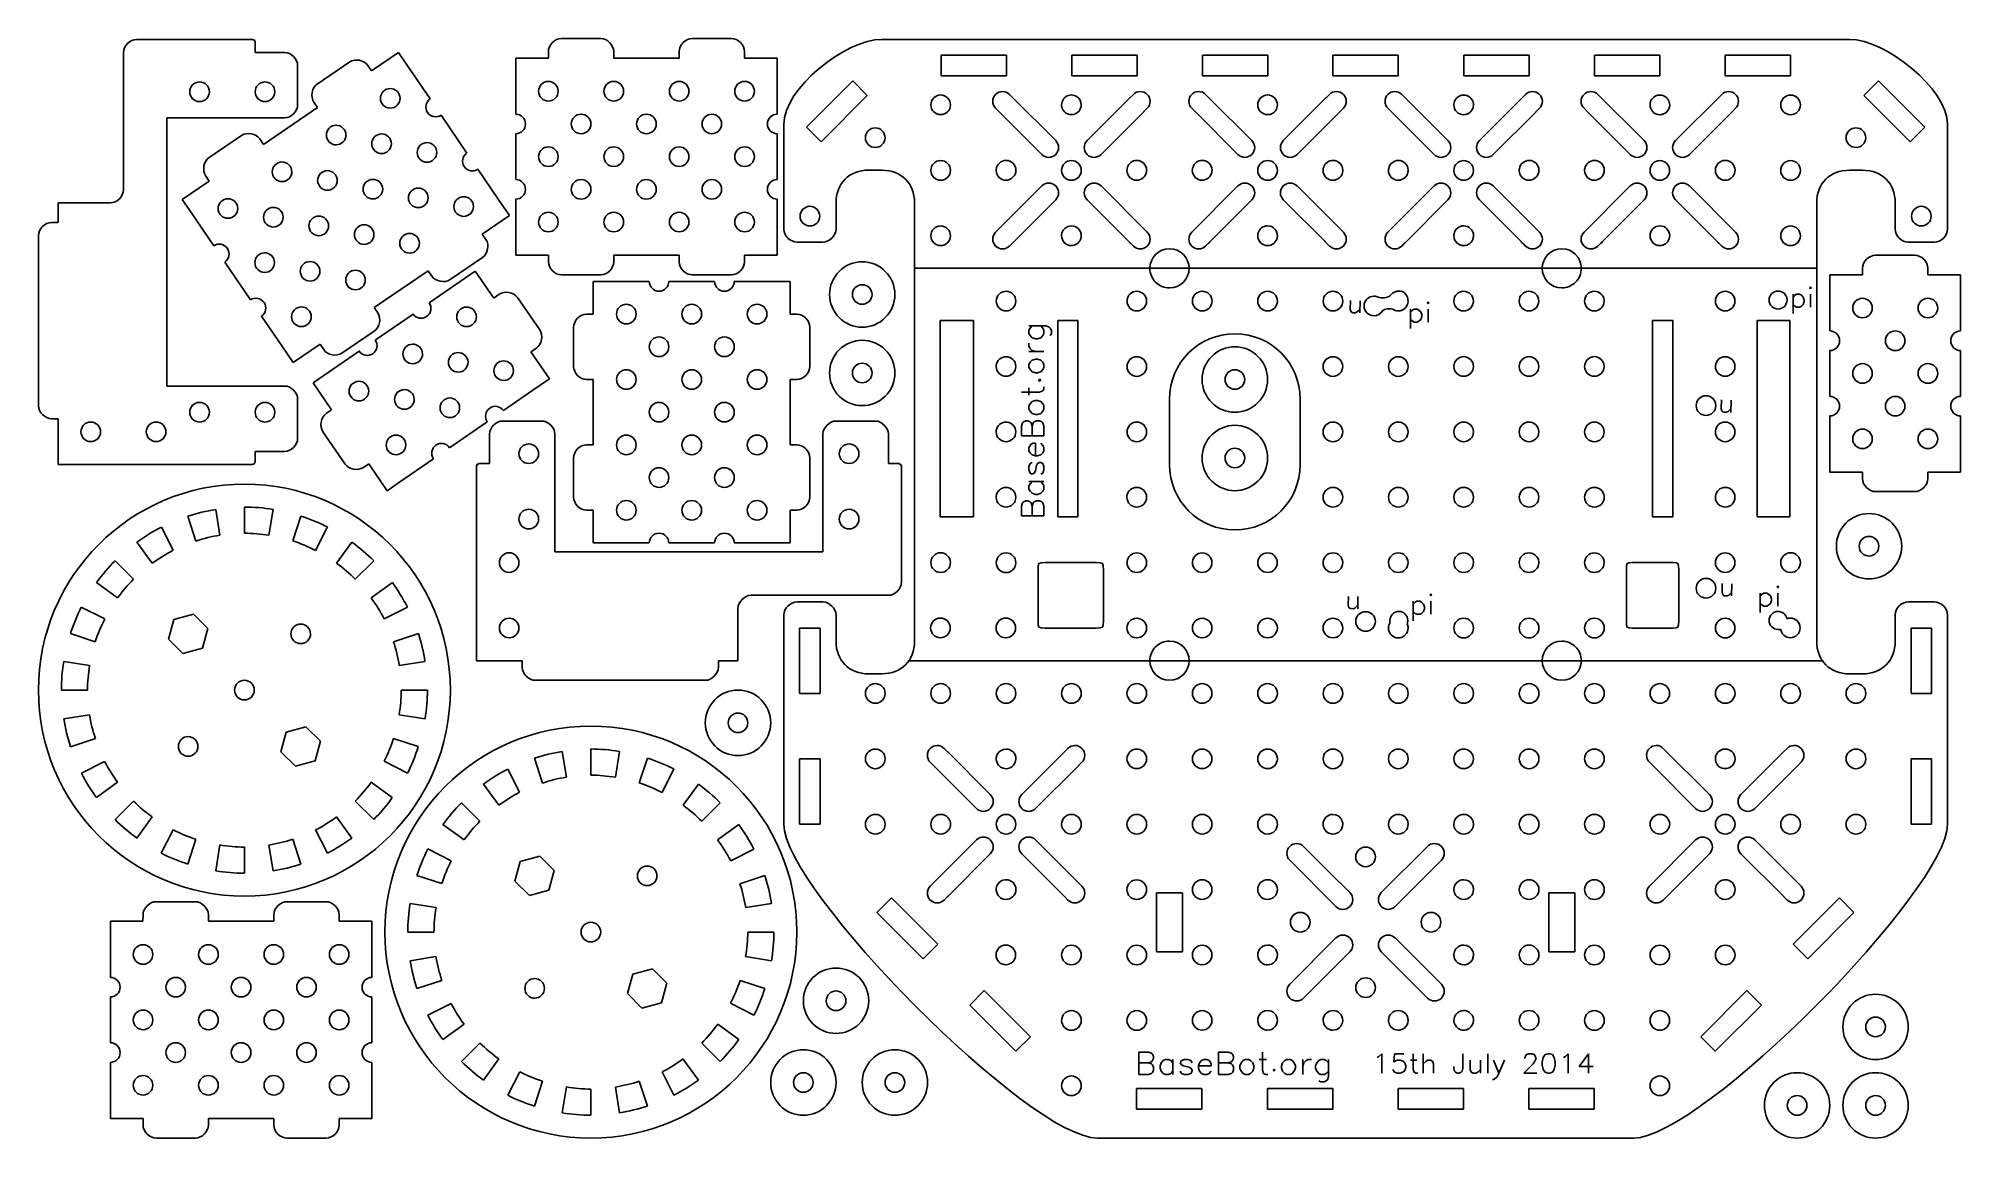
# Model space of a CAD drawing. Extents: x 14 to 308, y -244 to -76.
import ezdxf

# ---------------------------------------------------------------- set-up
doc = ezdxf.new("R2010")
doc.units = 0
doc.layers.add('Transparent', color=7, linetype='CONTINUOUS')

msp = doc.modelspace()

# ---------------------------------------------------------------- linework, layer by layer
at = {"layer": 'Transparent', "color": 7}
for p, q in [((45.978516, -75.849594), (28.827984, -75.849594)), ((99.824427, -75.699243), (93.824439, -75.699243)), ((119.825798, -75.699243), (113.825838, -75.699243)), ((290.829269, -75.849576), (142.828521, -75.849576)), ((142.828521, -75.849576), (142.828521, -75.849636)), ((26.827621, -77.84832), (26.827621, -98.849606)), ((46.978401, -77.849957), (46.978401, -76.850072)), ((51.477418, -77.849957), (46.978401, -77.849957)), ((61.44545, -79.298715), (56.481077, -82.668368)), ((68.922646, -77.849594), (64.785099, -80.658018)), ((70.087857, -79.566272), (68.922646, -77.849594)), ((91.820125, -78.69952), (86.82832, -78.69952)), ((86.82832, -78.69952), (86.82832, -80.774305)), ((91.824641, -77.699606), (91.820125, -78.69952)), ((101.821403, -78.69952), (101.82479, -77.699606)), ((111.822653, -78.69952), (101.821403, -78.69952)), ((111.825476, -77.699606), (111.822653, -78.69952)), ((121.825625, -78.69952), (121.825625, -77.699606)), ((126.826264, -78.69952), (121.825625, -78.69952)), ((126.826264, -80.774305), (126.826264, -78.69952)), ((151.886641, -78.276086), (161.88679, -78.276086)), ((151.886641, -81.426282), (151.886641, -78.276086)), ((151.886641, -78.276086), (151.886641, -78.276086)), ((161.88679, -78.276086), (161.88679, -81.426282)), ((171.886375, -78.276086), (181.886524, -78.276086)), ((171.886375, -81.426282), (171.886375, -78.276086)), ((171.886375, -78.276086), (171.886375, -78.276086)), ((181.886524, -78.276086), (181.886524, -81.426282)), ((191.886109, -78.276086), (201.886258, -78.276086)), ((191.886109, -81.426282), (191.886109, -78.276086)), ((191.886109, -78.276086), (191.886109, -78.276086)), ((201.886258, -78.276086), (201.886258, -81.426282)), ((211.827423, -78.279388), (221.827573, -78.279388)), ((211.827423, -81.429584), (211.827423, -78.279388)), ((211.827423, -78.279388), (211.827423, -78.279388)), ((221.827573, -78.279388), (221.827573, -81.429584)), ((231.827186, -78.279388), (241.827335, -78.279388)), ((231.827186, -81.429584), (231.827186, -78.279388)), ((231.827186, -78.279388), (231.827186, -78.279388)), ((241.827335, -78.279388), (241.827335, -81.429584)), ((251.827484, -78.279388), (261.827634, -78.279388)), ((251.827484, -81.429584), (251.827484, -78.279388)), ((251.827484, -78.279388), (251.827484, -78.279388)), ((261.827634, -78.279388), (261.827634, -81.429584)), ((271.827219, -78.279388), (281.827368, -78.279388)), ((271.827219, -81.429584), (271.827219, -78.279388)), ((271.827219, -78.279388), (271.827219, -78.279388)), ((281.827368, -78.279388), (281.827368, -81.429584)), ((53.477781, -85.850309), (53.477781, -79.849784)), ((64.785099, -80.658018), (64.223533, -79.830688)), ((70.090679, -79.564691), (70.087857, -79.566272)), ((73.741421, -84.943188), (70.090679, -79.564691)), ((86.82832, -80.774305), (86.82832, -80.774305)), ((86.82832, -80.774305), (86.82832, -87.274783)), ((126.829086, -80.774305), (126.826264, -80.774305)), ((126.829086, -87.274783), (126.829086, -80.774305)), ((131.310326, -89.261251), (138.381856, -82.18971)), ((138.381856, -82.18971), (140.608758, -84.417169)), ((138.381856, -82.18971), (138.381856, -82.18971)), ((161.88679, -81.426282), (151.886641, -81.426282)), ((181.886524, -81.426282), (171.886375, -81.426282)), ((201.886258, -81.426282), (191.886109, -81.426282)), ((221.827573, -81.429584), (211.827423, -81.429584)), ((241.827335, -81.429584), (231.827186, -81.429584)), ((261.827634, -81.429584), (251.827484, -81.429584)), ((281.827368, -81.429584), (271.827219, -81.429584)), ((293.047366, -84.417169), (295.274805, -82.18971)), ((295.274805, -82.18971), (302.345798, -89.261251)), ((295.274805, -82.18971), (295.274805, -82.18971)), ((36.978251, -83.851611), (36.978251, -83.851611)), ((46.977864, -83.851611), (46.977864, -83.851611)), ((140.608758, -84.417169), (133.537793, -91.488159)), ((151.832623, -84.345512), (151.832623, -84.345512)), ((161.271179, -83.814681), (161.271066, -83.814692)), ((162.35367, -84.25401), (162.885574, -84.785931)), ((162.885574, -84.785931), (162.891219, -84.791435)), ((171.82629, -84.345532), (171.82739, -84.345512)), ((171.82739, -84.345512), (171.82739, -84.345512)), ((172.665788, -84.604031), (172.665788, -84.60516)), ((174.232347, -91.325001), (180.763139, -84.794754)), ((182.342341, -83.814683), (182.342369, -83.814692)), ((191.270977, -83.814692), (191.270977, -83.814692)), ((192.353554, -84.25401), (192.863981, -84.764435)), ((192.915232, -84.815697), (199.424547, -91.325001)), ((201.832805, -84.345512), (201.832805, -84.345512)), ((204.232231, -91.325001), (210.76305, -84.794754)), ((212.342281, -83.814683), (212.342281, -83.814692)), ((221.270861, -83.814692), (221.270861, -83.814692)), ((222.353437, -84.25401), (229.42443, -91.325001)), ((231.82442, -84.348814), (231.82442, -84.348814)), ((234.232142, -91.325001), (240.756866, -84.800816)), ((242.342278, -83.814689), (242.342165, -83.814692)), ((251.270745, -83.814692), (251.270745, -83.814692)), ((261.827972, -84.348789), (261.828734, -84.348814)), ((261.828734, -84.348814), (261.828734, -84.348814)), ((261.828734, -84.348814), (261.828734, -84.348814)), ((272.342048, -83.814692), (272.342048, -83.814692)), ((281.824602, -84.348814), (281.824602, -84.348814)), ((300.118331, -91.488159), (293.047366, -84.417169)), ((33.477482, -128.850054), (33.477482, -87.850108)), ((33.477482, -87.850108), (51.477418, -87.850108)), ((56.50865, -86.275813), (48.233612, -91.892642)), ((55.949427, -85.446901), (56.50865, -86.275813)), ((68.481025, -86.09354), (68.481025, -86.09354)), ((79.358264, -93.218223), (75.425498, -87.42424)), ((91.82687, -85.272219), (91.82687, -85.272219)), ((101.82812, -85.272219), (101.82812, -85.272219)), ((111.82937, -85.272219), (111.82937, -85.272219)), ((121.83062, -85.272219), (121.83062, -85.272219)), ((160.749745, -86.892116), (160.232685, -86.375074)), ((167.303679, -93.446064), (160.78999, -86.932353)), ((183.424974, -86.375085), (182.92942, -86.870628)), ((197.303477, -93.446076), (190.78866, -86.931263)), ((213.424857, -86.375085), (212.929303, -86.870628)), ((227.303361, -93.446076), (220.826587, -86.969296)), ((242.850391, -86.949453), (236.353748, -93.446076)), ((243.424741, -86.375085), (242.924813, -86.875039)), ((257.303245, -93.446076), (250.82647, -86.969296)), ((260.359824, -86.159019), (260.359824, -86.158454)), ((273.424653, -86.375085), (272.923031, -86.876693)), ((44.896306, -90.531741), (39.931933, -93.901409)), ((48.233612, -91.892642), (47.67484, -91.063411)), ((86.82832, -90.273395), (86.82832, -97.276033)), ((96.827509, -90.27283), (96.827509, -90.27283)), ((106.828759, -90.27283), (106.828759, -90.27283)), ((116.830009, -90.27283), (116.830009, -90.27283)), ((126.829086, -97.276033), (126.829086, -90.273395)), ((127.828297, -88.849497), (127.828297, -104.841354)), ((133.537793, -91.488159), (131.310326, -89.261251)), ((141.822003, -89.370386), (141.822003, -89.370386)), ((291.822014, -89.370386), (291.822014, -89.370386)), ((302.345798, -89.261251), (300.118331, -91.488159)), ((305.828929, -104.848463), (305.828929, -88.849438)), ((60.205987, -91.710369), (60.205987, -91.710369)), ((67.151927, -93.039455), (67.151927, -93.039455)), ((39.400734, -96.679622), (39.958546, -97.509488)), ((74.097868, -94.368577), (74.097868, -94.368577)), ((84.131206, -100.250004), (81.042312, -95.699275)), ((91.82687, -95.273469), (91.82687, -95.273469)), ((101.82812, -95.273469), (101.82812, -95.273469)), ((111.82937, -95.273469), (111.82937, -95.273469)), ((121.83062, -95.273469), (121.83062, -95.273469)), ((140.827593, -95.840009), (142.827956, -95.849378)), ((151.830422, -94.367709), (151.830422, -94.367709)), ((160.327992, -95.853222), (160.327992, -95.852658)), ((160.327992, -95.875828), (160.327992, -95.853222)), ((161.835708, -94.353352), (161.834409, -94.353372)), ((161.834409, -94.353372), (161.837232, -94.353372)), ((171.82629, -94.367709), (171.82629, -94.367709)), ((181.836373, -94.353372), (181.836373, -94.353372)), ((191.835958, -94.353372), (191.835958, -94.353372)), ((201.830604, -94.367709), (201.830604, -94.367709)), ((211.836257, -94.353372), (211.836257, -94.353372)), ((221.835842, -94.353372), (221.835842, -94.353372)), ((231.822219, -94.370531), (231.822219, -94.370531)), ((241.83614, -94.353372), (241.83614, -94.353372)), ((251.835753, -94.353372), (251.835753, -94.353372)), ((261.826533, -94.370531), (261.826533, -94.370531)), ((270.327913, -95.860447), (270.327913, -95.852742)), ((270.327913, -95.878622), (270.327913, -95.860447)), ((271.836052, -94.353437), (271.836052, -94.353372)), ((281.822401, -94.370531), (281.822401, -94.370531)), ((290.829269, -95.848218), (292.829632, -95.848218)), ((39.958546, -97.509488), (35.828337, -100.312948)), ((51.930949, -97.3272), (51.930949, -97.3272)), ((58.87689, -98.656284), (58.87689, -98.656284)), ((168.342059, -97.815076), (168.342059, -97.815076)), ((175.27084, -97.815076), (175.27084, -97.815076)), ((198.341942, -97.815076), (198.341942, -97.815076)), ((205.270724, -97.815076), (205.270724, -97.815076)), ((206.353864, -98.253844), (213.424857, -105.325385)), ((228.341854, -97.815076), (228.341854, -97.815076)), ((235.270635, -97.815076), (235.270635, -97.815076)), ((236.353748, -98.253844), (243.424741, -105.325385)), ((258.341738, -97.815076), (258.341738, -97.815076)), ((265.270519, -97.815076), (265.270519, -97.815076)), ((266.35366, -98.253844), (273.424653, -105.325385)), ((24.827823, -100.849432), (16.828036, -100.849432)), ((16.828036, -100.849432), (16.828036, -103.849144)), ((35.828337, -100.312948), (36.993548, -102.029627)), ((36.993548, -102.029627), (36.993548, -102.029627)), ((36.993548, -102.029627), (40.644318, -107.408124)), ((65.82283, -99.985406), (65.82283, -99.985406)), ((72.76877, -101.31449), (72.76877, -101.31449)), ((79.714683, -102.643615), (79.714683, -102.643615)), ((81.721424, -105.603731), (85.858886, -102.795341)), ((85.858886, -102.795341), (84.131206, -100.250004)), ((84.131206, -100.250004), (84.131206, -100.250004)), ((86.82832, -100.274645), (86.82832, -105.774676)), ((96.827509, -100.27408), (96.827509, -100.27408)), ((106.828759, -100.27408), (106.828759, -100.27408)), ((116.830009, -100.27408), (116.830009, -100.27408)), ((126.829086, -105.774676), (126.829086, -100.274645)), ((131.82239, -101.370416), (131.82239, -101.370416)), ((135.828083, -104.849623), (135.828083, -100.803702)), ((147.828031, -100.850003), (147.828031, -167.854625)), ((169.424663, -100.374919), (162.995274, -106.804847)), ((199.424547, -100.374919), (193.019965, -106.780043)), ((229.42443, -100.374919), (223.017647, -106.782247)), ((259.424314, -100.374919), (253.017559, -106.782247)), ((285.829194, -167.893713), (285.829194, -100.810811)), ((297.829707, -100.848843), (297.829707, -104.865549)), ((301.822163, -101.370416), (301.822163, -101.370416)), ((16.828036, -103.849144), (15.828123, -103.849144)), ((43.655911, -102.944029), (43.655911, -102.944029)), ((50.601852, -104.273113), (50.601852, -104.273113)), ((57.547792, -105.602235), (57.547792, -105.602235)), ((82.282369, -106.430148), (81.721424, -105.603731)), ((86.82832, -105.774676), (86.831142, -105.774676)), ((86.831142, -105.774676), (86.831142, -108.850983)), ((91.82687, -105.274719), (91.82687, -105.274719)), ((101.82812, -105.274719), (101.82812, -105.274719)), ((111.82937, -105.274719), (111.82937, -105.274719)), ((121.83062, -105.274719), (121.83062, -105.274719)), ((126.829086, -108.850983), (126.829086, -105.774676)), ((126.829086, -105.774676), (126.829086, -105.774676)), ((151.830422, -104.367929), (151.830422, -104.367929)), ((171.834164, -104.353572), (171.835123, -104.353592)), ((171.835123, -104.353592), (171.835123, -104.353592)), ((201.836107, -104.353592), (201.836107, -104.353592)), ((231.835991, -104.353592), (231.835991, -104.353592)), ((261.835903, -104.353631), (261.835903, -104.353592)), ((281.822401, -104.370751), (281.822401, -104.370751)), ((13.828324, -105.848943), (13.828324, -131.849229)), ((64.493733, -106.931319), (64.493733, -106.931319)), ((71.439645, -108.260444), (71.439645, -108.260444)), ((82.279546, -106.432124), (82.282369, -106.430148)), ((129.828095, -106.841163), (133.828257, -106.841163)), ((170.325883, -105.853442), (170.325883, -105.852878)), ((170.325883, -105.876048), (170.325883, -105.853442)), ((181.303905, -107.44646), (180.920252, -107.062815)), ((186.828715, -107.85002), (186.828715, -107.85002)), ((211.303788, -107.44646), (210.920135, -107.062815)), ((241.303672, -107.44646), (240.959163, -107.101951)), ((246.82851, -107.85002), (246.82851, -107.85002)), ((252.741405, -107.058404), (252.353349, -107.44646)), ((260.327764, -105.860642), (260.327764, -105.852937)), ((260.327764, -105.878845), (260.327764, -105.860642)), ((271.303555, -107.44646), (270.938106, -107.081004)), ((299.828969, -106.84827), (303.82913, -106.84827)), ((42.328366, -109.889174), (46.261133, -115.683159)), ((49.272754, -111.219064), (49.272754, -111.219064)), ((65.169401, -116.838591), (73.444439, -111.221762)), ((73.444439, -111.221762), (74.005384, -112.04818)), ((80.650052, -111.268103), (73.589275, -116.137207)), ((76.783579, -112.579401), (81.747953, -109.209746)), ((83.492058, -115.389332), (80.650052, -111.268103)), ((81.747953, -109.209746), (81.748037, -109.209871)), ((86.831142, -108.850983), (91.822947, -108.850983)), ((91.822947, -108.850983), (91.826334, -109.849795)), ((101.826483, -109.849795), (101.823661, -108.850983)), ((101.823661, -108.850983), (111.824911, -108.850983)), ((111.824911, -108.850983), (111.824911, -109.849795)), ((121.825117, -109.849795), (121.828504, -109.849795)), ((121.828504, -109.849795), (121.828504, -108.850983)), ((121.828504, -108.850983), (126.829086, -108.850983)), ((139.828298, -109.849429), (139.828298, -109.849429)), ((285.828291, -110.849842), (147.828285, -110.849842)), ((292.831322, -110.849404), (292.834709, -111.848205)), ((300.82998, -108.849594), (294.829992, -108.849594)), ((294.829992, -108.849594), (294.831121, -108.849594)), ((302.833701, -111.848205), (302.830315, -110.849404)), ((56.218695, -112.548148), (56.218695, -112.548148)), ((63.164607, -113.877273), (63.164607, -113.877273)), ((93.826697, -111.849594), (99.826657, -111.849594)), ((101.752936, -112.851675), (98.676601, -112.851675)), ((98.676601, -112.851675), (98.676601, -117.84348)), ((107.252968, -112.848852), (101.752936, -112.848852)), ((101.752936, -112.848852), (101.752936, -112.851675)), ((117.254218, -112.848852), (110.251579, -112.848852)), ((113.825246, -111.849594), (119.825206, -111.849594)), ((119.825206, -111.849594), (119.825318, -111.849594)), ((126.75331, -112.848852), (120.252829, -112.848852)), ((128.828094, -112.848852), (126.75331, -112.848852)), ((126.75331, -112.848852), (126.75331, -112.848852)), ((128.828094, -117.840658), (128.828094, -112.848852)), ((139.828298, -113.349645), (139.828298, -113.349645)), ((161.828906, -114.357184), (161.828906, -114.357184)), ((181.831406, -114.357184), (181.831406, -114.357184)), ((191.837059, -114.364889), (191.837059, -114.364889)), ((201.833906, -114.364889), (201.833906, -114.364889)), ((211.835156, -114.364889), (211.835156, -114.364889)), ((221.910264, -114.320185), (221.910264, -114.320185)), ((231.816715, -114.364889), (231.816715, -114.364889)), ((241.813534, -114.364889), (241.813534, -114.364889)), ((251.819215, -114.354362), (251.819215, -114.354362)), ((271.821715, -114.354362), (271.821715, -114.354362)), ((279.910232, -114.320185), (279.910232, -114.320185)), ((284.891623, -113.678811), (284.750161, -113.820273)), ((284.750161, -113.820273), (284.891623, -113.961735)), ((285.033085, -113.820273), (284.891623, -113.678811)), ((284.891623, -113.961735), (285.033085, -113.820273)), ((292.834709, -111.848205), (287.828567, -111.848205)), ((287.828567, -111.848205), (287.828567, -120.425116)), ((307.825507, -111.848205), (302.833701, -111.848205)), ((307.825507, -114.924538), (307.825507, -111.848205)), ((65.732688, -117.663425), (65.169401, -116.838591)), ((80.545065, -117.415439), (80.545065, -117.415439)), ((84.312421, -114.819534), (83.492058, -115.389332)), ((90.498337, -120.267837), (87.092169, -115.328415)), ((87.092169, -115.328415), (87.093975, -115.330548)), ((214.520755, -115.7684), (214.489569, -117.101366)), ((214.489569, -117.101366), (214.613521, -117.504377)), ((214.613521, -117.504377), (214.877004, -117.643908)), ((215.276884, -117.653249), (215.546604, -117.52619)), ((215.546604, -117.52619), (215.955826, -117.135651)), ((215.987012, -115.802681), (215.943352, -117.668839)), ((223.708153, -117.101246), (223.708153, -120.071948)), ((223.708153, -117.525632), (223.991077, -117.242708)), ((223.991077, -117.242708), (224.274001, -117.101246)), ((224.274001, -117.101246), (224.698387, -117.101246)), ((224.698387, -117.101246), (224.981311, -117.242708)), ((224.981311, -117.242708), (225.264235, -117.525632)), ((225.264235, -117.525632), (225.405697, -117.950018)), ((226.395931, -115.96955), (226.254469, -116.111012)), ((226.254469, -116.111012), (226.395931, -116.252474)), ((226.537393, -116.111012), (226.395931, -115.96955)), ((226.395931, -116.252474), (226.537393, -116.111012)), ((226.395931, -117.101246), (226.395931, -119.081714)), ((282.203845, -114.810508), (282.203845, -117.78121)), ((282.203845, -115.234894), (282.486769, -114.95197)), ((282.486769, -116.649514), (282.203845, -116.36659)), ((282.486769, -114.95197), (282.769693, -114.810508)), ((282.769693, -116.790976), (282.486769, -116.649514)), ((282.769693, -114.810508), (283.194079, -114.810508)), ((283.194079, -116.790976), (282.769693, -116.790976)), ((283.194079, -114.810508), (283.477003, -114.95197)), ((283.477003, -116.649514), (283.194079, -116.790976)), ((283.477003, -114.95197), (283.759927, -115.234894)), ((283.759927, -116.36659), (283.477003, -116.649514)), ((283.759927, -115.234894), (283.901389, -115.65928)), ((283.901389, -115.942204), (283.759927, -116.36659)), ((283.901389, -115.65928), (283.901389, -115.942204)), ((284.891623, -114.810508), (284.891623, -116.790976)), ((292.829657, -115.424491), (292.829657, -115.424491)), ((302.830907, -115.424491), (302.830907, -115.424491)), ((307.828329, -114.924538), (307.825507, -114.924538)), ((307.828329, -120.424566), (307.828329, -114.924538)), ((47.945181, -118.164212), (51.034075, -122.714938)), ((54.889569, -119.494102), (54.889569, -119.494102)), ((60.236777, -123.810841), (65.201151, -120.441186)), ((71.120706, -117.839518), (65.355865, -121.814925)), ((95.67799, -119.84723), (95.67799, -125.84719)), ((98.676601, -117.84348), (97.677817, -117.846867)), ((102.252893, -117.847347), (102.252893, -117.847347)), ((112.254143, -117.847347), (112.254143, -117.847347)), ((122.255393, -117.847347), (122.255393, -117.847347)), ((129.828008, -117.845174), (128.828094, -117.840658)), ((131.828342, -125.84496), (131.828342, -119.844972)), ((151.728427, -118.842223), (154.728703, -118.842223)), ((151.728427, -148.842115), (151.728427, -118.842223)), ((151.728427, -118.842223), (151.728427, -118.842223)), ((154.728703, -118.842223), (154.728703, -118.845525)), ((154.728703, -118.845525), (156.828267, -118.845525)), ((156.828267, -118.845525), (156.828267, -148.845417)), ((165.337173, -119.663856), (167.944937, -119.663856)), ((165.500158, -119.989827), (165.337173, -120.315798)), ((165.337173, -120.315798), (165.337173, -120.804753)), ((165.826128, -119.663856), (165.500158, -119.989827)), ((167.455981, -119.989827), (167.130011, -119.663856)), ((167.618967, -120.315798), (167.455981, -119.989827)), ((167.618967, -120.804753), (167.618967, -120.315798)), ((167.944937, -119.663856), (168.433893, -119.826842)), ((168.433893, -119.826842), (168.596878, -119.989827)), ((168.596878, -119.989827), (168.759864, -120.315798)), ((168.759864, -120.315798), (168.759864, -120.804753)), ((169.728363, -118.845525), (172.828404, -118.845525)), ((169.728363, -148.845417), (169.728363, -118.845525)), ((169.728363, -118.845525), (169.728363, -118.845525)), ((172.828404, -118.845525), (172.828404, -148.845417)), ((214.877004, -117.643908), (215.276884, -117.653249)), ((223.991077, -118.940252), (223.708153, -118.657328)), ((224.274001, -119.081714), (223.991077, -118.940252)), ((224.698387, -119.081714), (224.274001, -119.081714)), ((224.981311, -118.940252), (224.698387, -119.081714)), ((225.264235, -118.657328), (224.981311, -118.940252)), ((225.405697, -118.232942), (225.264235, -118.657328)), ((225.405697, -117.950018), (225.405697, -118.232942)), ((260.727955, -118.845525), (263.827997, -118.845525)), ((260.727955, -148.845417), (260.727955, -118.845525)), ((260.727955, -118.845525), (260.727955, -118.845525)), ((263.827997, -118.845525), (263.827997, -148.845417)), ((276.728628, -148.845417), (276.728628, -118.845525)), ((276.728628, -118.845525), (278.728427, -118.845525)), ((278.728427, -118.842223), (281.728703, -118.842223)), ((278.728427, -118.845525), (278.728427, -118.842223)), ((278.728427, -118.842223), (278.728427, -118.842223)), ((281.728703, -118.842223), (281.728703, -148.842115)), ((297.830296, -120.425116), (297.830296, -120.425116)), ((51.034075, -122.714938), (51.036897, -122.713244)), ((51.036897, -122.713244), (52.764577, -125.258581)), ((52.764577, -125.258581), (56.894815, -122.455118)), ((56.894815, -122.455118), (57.458554, -123.279636)), ((72.311655, -123.093158), (72.311655, -123.093158)), ((89.167293, -123.619669), (89.987628, -123.049842)), ((107.253532, -122.847986), (107.253532, -122.847986)), ((117.254782, -122.847986), (117.254782, -122.847986)), ((139.828298, -121.849427), (139.828298, -121.849427)), ((165.337173, -120.804753), (165.500158, -121.130724)), ((165.337173, -122.760577), (165.337173, -122.271621)), ((165.500158, -123.086547), (165.337173, -122.760577)), ((165.500158, -121.130724), (165.826128, -121.456695)), ((165.826128, -123.412518), (165.500158, -123.086547)), ((165.826128, -121.456695), (166.315084, -121.61968)), ((166.315084, -123.575503), (165.826128, -123.412518)), ((166.315084, -121.61968), (166.641055, -121.61968)), ((166.641055, -121.61968), (167.130011, -121.456695)), ((167.130011, -121.456695), (167.455981, -121.130724)), ((167.455981, -121.130724), (167.618967, -120.804753)), ((168.759864, -120.804753), (168.596878, -121.130724)), ((196.826296, -120.854705), (196.826127, -120.854705)), ((196.828297, -122.849575), (196.828297, -122.849575)), ((287.828567, -123.423728), (287.828567, -130.426366)), ((307.828329, -130.425816), (307.828329, -123.423177)), ((62.887296, -123.517208), (55.828325, -128.385076)), ((79.267248, -124.370992), (79.267248, -124.370992)), ((86.222784, -125.648821), (86.222784, -125.648821)), ((92.001114, -127.729098), (89.167293, -123.619669)), ((139.828298, -125.349643), (139.828298, -125.349643)), ((161.82614, -124.358846), (161.82614, -124.358846)), ((165.337173, -123.575503), (167.618967, -123.575503)), ((165.500158, -125.205356), (165.337173, -125.531327)), ((165.337173, -125.531327), (165.337173, -126.020283)), ((165.337173, -126.020283), (165.500158, -126.346253)), ((165.826128, -124.879386), (165.500158, -125.205356)), ((165.500158, -126.346253), (165.826128, -126.672224)), ((166.315084, -124.7164), (165.826128, -124.879386)), ((166.641055, -124.7164), (166.315084, -124.7164)), ((167.130011, -124.879386), (166.641055, -124.7164)), ((167.455981, -125.205356), (167.130011, -124.879386)), ((167.130011, -126.672224), (167.455981, -126.346253)), ((167.618967, -125.531327), (167.455981, -125.205356)), ((167.455981, -126.346253), (167.618967, -126.020283)), ((167.618967, -126.020283), (167.618967, -125.531327)), ((181.829741, -124.358846), (181.829741, -124.358846)), ((196.828297, -126.349791), (196.828297, -126.349791)), ((211.830753, -124.358846), (211.830753, -124.358846)), ((221.82317, -124.358846), (221.82317, -124.358846)), ((231.827186, -124.356024), (231.827186, -124.356024)), ((241.819602, -124.356024), (241.819602, -124.356024)), ((251.820852, -124.356024), (251.820852, -124.356024)), ((271.826118, -124.358846), (271.826118, -124.358846)), ((292.829657, -125.425741), (292.829657, -125.425741)), ((302.830907, -125.425741), (302.830907, -125.425741)), ((51.477418, -128.850054), (33.477482, -128.850054)), ((55.828325, -128.385076), (58.670613, -132.506765)), ((64.078273, -128.770851), (64.078273, -128.770851)), ((89.468565, -129.47552), (92.001114, -127.729098)), ((97.677817, -127.847016), (98.676601, -127.844194)), ((98.676601, -127.844194), (98.676601, -137.845444)), ((102.252893, -127.848597), (102.252893, -127.848597)), ((112.254143, -127.848597), (112.254143, -127.848597)), ((122.255393, -127.848597), (122.255393, -127.848597)), ((128.828094, -137.843186), (128.828094, -127.841936)), ((128.828094, -127.841936), (129.828008, -127.845323)), ((165.337173, -130.2579), (165.337173, -129.117003)), ((165.826128, -126.672224), (166.315084, -126.835209)), ((166.315084, -126.835209), (166.641055, -126.835209)), ((166.641055, -126.835209), (167.130011, -126.672224)), ((166.967025, -127.813121), (166.80404, -127.976106)), ((166.80404, -127.976106), (166.967025, -128.139091)), ((167.130011, -127.976106), (166.967025, -127.813121)), ((166.967025, -128.139091), (167.130011, -127.976106)), ((167.455981, -129.605959), (167.618967, -129.279988)), ((167.618967, -129.279988), (167.618967, -128.954018)), ((13.828324, -131.849229), (13.828324, -131.852052)), ((13.828324, -131.852052), (13.828324, -131.850866)), ((53.477781, -136.84984), (53.477781, -130.850417)), ((71.033866, -130.048688), (71.033866, -130.048688)), ((77.989402, -131.326517), (77.989402, -131.326517)), ((84.943583, -132.601411), (89.471387, -129.479048)), ((89.471387, -129.479048), (89.468565, -129.47552)), ((164.196276, -129.768944), (166.967025, -129.768944)), ((165.500158, -131.561783), (165.337173, -131.887753)), ((165.337173, -131.887753), (165.337173, -132.376709)), ((165.826128, -131.235812), (165.500158, -131.561783)), ((166.315084, -131.072827), (165.826128, -131.235812)), ((166.641055, -131.072827), (166.315084, -131.072827)), ((167.130011, -131.235812), (166.641055, -131.072827)), ((166.967025, -129.768944), (167.455981, -129.605959)), ((167.455981, -131.561783), (167.130011, -131.235812)), ((167.618967, -131.887753), (167.455981, -131.561783)), ((167.618967, -132.376709), (167.618967, -131.887753)), ((186.832017, -140.598684), (186.835968, -131.111719)), ((206.815326, -131.111719), (206.818713, -140.598684)), ((268.895861, -130.336776), (268.895861, -130.336776)), ((271.254336, -130.982898), (271.22315, -132.315865)), ((272.720593, -131.01718), (272.676933, -132.883338)), ((297.830296, -130.426366), (297.830296, -130.426366)), ((15.828123, -133.851229), (16.828036, -133.851229)), ((16.828036, -133.851229), (16.828036, -140.850566)), ((36.978251, -132.85188), (36.978251, -132.85188)), ((46.977864, -132.85188), (46.977864, -132.85188)), ((58.670613, -132.506765), (57.845508, -133.071633)), ((76.710201, -138.279129), (82.475014, -134.303722)), ((84.829057, -134.199559), (90.828481, -134.199559)), ((107.253532, -132.849236), (107.253532, -132.849236)), ((117.254782, -132.849236), (117.254782, -132.849236)), ((135.828588, -134.199559), (141.829113, -134.199559)), ((161.82614, -134.358443), (161.82614, -134.358443)), ((164.196276, -134.984474), (164.359261, -134.495518)), ((164.196276, -136.451341), (164.196276, -134.984474)), ((164.359261, -134.495518), (164.522246, -134.332532)), ((164.522246, -134.332532), (164.848217, -134.169547)), ((164.848217, -134.169547), (165.174187, -134.169547)), ((165.174187, -134.169547), (165.500158, -134.332532)), ((165.337173, -132.376709), (165.500158, -132.70268)), ((165.500158, -132.70268), (165.826128, -133.02865)), ((165.500158, -134.332532), (165.663143, -134.495518)), ((165.663143, -134.495518), (165.826128, -134.984474)), ((165.826128, -133.02865), (166.315084, -133.191635)), ((165.826128, -134.984474), (165.989114, -134.495518)), ((165.826128, -136.451341), (165.826128, -134.984474)), ((165.989114, -134.495518), (166.152099, -134.332532)), ((166.152099, -134.332532), (166.47807, -134.169547)), ((166.315084, -133.191635), (166.641055, -133.191635)), ((166.47807, -134.169547), (166.967025, -134.169547)), ((166.641055, -133.191635), (167.130011, -133.02865)), ((166.967025, -134.169547), (167.292996, -134.332532)), ((167.130011, -133.02865), (167.455981, -132.70268)), ((167.292996, -134.332532), (167.455981, -134.495518)), ((167.455981, -132.70268), (167.618967, -132.376709)), ((167.455981, -134.495518), (167.618967, -134.984474)), ((167.618967, -134.984474), (167.618967, -136.451341)), ((181.829741, -134.361745), (181.829741, -134.361745)), ((196.828297, -134.849576), (196.828297, -134.849576)), ((211.830753, -134.361745), (211.830753, -134.361745)), ((221.82317, -134.361745), (221.82317, -134.361745)), ((231.827186, -134.358443), (231.827186, -134.358443)), ((241.819602, -134.358443), (241.819602, -134.358443)), ((251.820852, -134.358443), (251.820852, -134.358443)), ((271.22315, -132.315865), (271.347102, -132.718875)), ((271.347102, -132.718875), (271.610585, -132.858406)), ((271.610585, -132.858406), (272.010465, -132.867748)), ((271.826118, -134.358443), (271.826118, -134.358443)), ((272.010465, -132.867748), (272.280185, -132.740688)), ((272.280185, -132.740688), (272.689407, -132.350149)), ((287.828567, -133.424978), (287.828567, -141.999682)), ((307.828329, -139.924908), (307.828329, -133.424427)), ((20.327705, -135.851056), (20.327705, -135.851056)), ((30.327854, -135.851056), (30.327854, -135.851056)), ((57.334376, -135.854008), (60.740544, -140.793402)), ((69.75602, -137.004241), (69.75602, -137.004241)), ((82.828694, -140.69949), (82.828694, -136.199919)), ((92.828844, -136.199919), (92.828844, -154.199855)), ((98.676601, -137.845444), (97.677817, -137.845444)), ((102.252893, -137.849847), (102.252893, -137.849847)), ((112.254143, -137.849847), (112.254143, -137.849847)), ((122.255393, -137.849847), (122.255393, -137.849847)), ((129.828008, -137.846008), (128.828094, -137.843186)), ((133.82879, -154.199855), (133.82879, -136.199919)), ((143.828939, -136.199919), (143.828939, -140.698939)), ((164.196276, -136.451341), (167.618967, -136.451341)), ((165.500158, -137.918209), (165.337173, -138.244179)), ((165.663143, -137.755223), (165.500158, -137.918209)), ((165.989114, -137.592238), (165.663143, -137.755223)), ((166.315084, -137.592238), (165.989114, -137.592238)), ((166.315084, -139.548062), (166.315084, -137.592238)), ((167.455981, -137.918209), (167.130011, -137.592238)), ((167.618967, -138.244179), (167.455981, -137.918209)), ((292.829657, -135.426991), (292.829657, -135.426991)), ((302.830907, -135.426991), (302.830907, -135.426991)), ((16.828036, -140.850566), (45.886455, -140.850566)), ((46.977864, -139.850116), (46.977864, -138.850203)), ((46.977864, -138.850203), (51.477418, -138.850203)), ((63.522606, -141.304108), (64.348332, -140.740158)), ((64.348332, -140.740158), (67.18221, -144.849593)), ((68.89019, -143.671752), (74.241632, -139.981443)), ((81.828781, -140.69949), (82.828694, -140.69949)), ((88.827017, -140.700054), (88.827017, -140.700054)), ((95.67799, -139.845807), (95.67799, -145.845767)), ((131.828342, -145.846331), (131.828342, -139.846371)), ((137.827286, -140.700054), (137.827286, -140.700054)), ((143.828939, -140.698939), (144.828824, -140.698939)), ((165.337173, -138.244179), (165.337173, -138.733135)), ((165.337173, -138.733135), (165.500158, -139.059106)), ((165.500158, -140.688959), (165.337173, -141.177915)), ((165.500158, -139.059106), (165.826128, -139.385076)), ((165.826128, -140.525973), (165.500158, -140.688959)), ((165.826128, -139.385076), (166.315084, -139.548062)), ((166.315084, -139.548062), (166.641055, -139.548062)), ((166.315084, -141.829856), (166.47807, -141.014929)), ((166.47807, -141.014929), (166.641055, -140.688959)), ((166.641055, -139.548062), (167.130011, -139.385076)), ((166.641055, -140.688959), (166.967025, -140.525973)), ((166.967025, -140.525973), (167.130011, -140.525973)), ((167.130011, -139.385076), (167.455981, -139.059106)), ((167.130011, -140.525973), (167.455981, -140.688959)), ((167.455981, -139.059106), (167.618967, -138.733135)), ((167.455981, -140.688959), (167.618967, -141.177915)), ((167.618967, -138.733135), (167.618967, -138.244179)), ((196.828297, -138.349792), (196.828297, -138.349792)), ((307.828329, -141.999682), (307.828329, -139.924908)), ((307.828329, -139.924908), (307.828329, -139.924908)), ((45.33138, -143.852298), (45.33138, -143.852298)), ((67.18221, -144.849593), (68.89019, -143.671752)), ((68.89019, -143.671752), (68.89019, -143.671752)), ((80.828332, -170.849312), (80.828332, -141.790897)), ((107.253532, -142.850486), (107.253532, -142.850486)), ((117.254782, -142.850486), (117.254782, -142.850486)), ((145.829302, -141.698841), (145.829302, -158.849356)), ((165.337173, -141.177915), (165.337173, -141.66687)), ((165.337173, -141.66687), (165.500158, -142.155826)), ((165.337173, -143.459709), (167.618967, -143.459709)), ((165.500158, -143.785679), (165.337173, -144.11165)), ((165.500158, -142.155826), (165.826128, -142.318812)), ((165.826128, -143.459709), (165.500158, -143.785679)), ((165.826128, -142.318812), (166.152099, -142.155826)), ((166.152099, -142.155826), (166.315084, -141.829856)), ((167.455981, -142.155826), (167.130011, -142.318812)), ((167.455981, -143.785679), (167.130011, -143.459709)), ((167.618967, -141.66687), (167.455981, -142.155826)), ((167.618967, -144.11165), (167.455981, -143.785679)), ((167.618967, -141.177915), (167.618967, -141.66687)), ((287.828567, -141.999682), (292.835245, -141.999682)), ((292.835245, -141.999682), (292.831859, -142.999587)), ((302.832008, -142.999587), (302.836524, -141.999682)), ((302.836524, -141.999682), (307.828329, -141.999682)), ((95.67799, -145.845767), (95.67799, -145.845767)), ((161.82614, -144.359142), (161.82614, -144.359142)), ((164.196276, -147.20837), (164.359261, -146.719414)), ((164.359261, -146.719414), (164.522246, -146.556429)), ((164.522246, -146.556429), (164.848217, -146.393444)), ((164.848217, -146.393444), (165.174187, -146.393444)), ((165.174187, -146.393444), (165.500158, -146.556429)), ((165.337173, -144.11165), (165.337173, -144.600606)), ((165.337173, -144.600606), (165.500158, -144.926576)), ((165.500158, -144.926576), (165.826128, -145.252547)), ((165.500158, -146.556429), (165.663143, -146.719414)), ((165.663143, -146.719414), (165.826128, -147.20837)), ((165.826128, -145.252547), (166.315084, -145.415532)), ((165.826128, -147.20837), (165.989114, -146.719414)), ((165.989114, -146.719414), (166.152099, -146.556429)), ((166.152099, -146.556429), (166.47807, -146.393444)), ((166.315084, -145.415532), (166.641055, -145.415532)), ((166.47807, -146.393444), (166.967025, -146.393444)), ((166.641055, -145.415532), (167.130011, -145.252547)), ((166.967025, -146.393444), (167.292996, -146.556429)), ((167.130011, -145.252547), (167.455981, -144.926576)), ((167.292996, -146.556429), (167.455981, -146.719414)), ((167.455981, -144.926576), (167.618967, -144.600606)), ((167.455981, -146.719414), (167.618967, -147.20837)), ((167.618967, -144.600606), (167.618967, -144.11165)), ((181.820936, -144.353074), (181.820936, -144.353074)), ((211.826323, -144.359142), (211.826323, -144.359142)), ((221.82317, -144.359142), (221.82317, -144.359142)), ((231.827186, -144.359142), (231.827186, -144.359142)), ((241.824033, -144.359142), (241.824033, -144.359142)), ((251.829686, -144.353074), (251.829686, -144.353074)), ((271.827783, -144.359142), (271.827783, -144.359142)), ((294.832222, -144.999947), (300.83221, -144.999947)), ((40.956371, -147.730097), (40.956371, -147.730097)), ((45.33138, -151.35103), (45.33138, -147.351411)), ((45.33138, -147.351411), (45.33138, -147.351411)), ((49.709126, -147.712458), (49.081295, -151.675696)), ((52.74358, -152.540002), (53.973335, -148.754256)), ((53.973335, -148.754256), (53.973335, -148.754256)), ((97.677817, -147.845593), (97.677817, -147.84898)), ((97.677817, -147.84898), (98.676601, -147.84898)), ((98.676601, -147.84898), (98.676601, -152.849591)), ((102.252893, -147.851097), (102.252893, -147.851097)), ((112.254143, -147.851097), (112.254143, -147.851097)), ((122.255393, -147.851097), (122.255393, -147.851097)), ((128.828094, -152.846769), (128.828094, -147.846158)), ((128.828094, -147.846158), (129.828008, -147.846158)), ((153.72879, -148.842115), (151.728427, -148.842115)), ((153.72879, -148.845417), (153.72879, -148.842115)), ((156.828267, -148.845417), (153.72879, -148.845417)), ((164.196276, -148.675238), (164.196276, -147.20837)), ((164.196276, -148.675238), (167.618967, -148.675238)), ((165.826128, -148.675238), (165.826128, -147.20837)), ((167.618967, -147.20837), (167.618967, -148.675238)), ((172.828404, -148.845417), (169.728363, -148.845417)), ((263.827997, -148.845417), (260.727955, -148.845417)), ((279.828106, -148.845417), (276.728628, -148.845417)), ((281.728703, -148.842115), (279.828106, -148.842115)), ((279.828106, -148.842115), (279.828106, -148.845417)), ((293.828301, -148.349095), (293.828301, -148.349095)), ((32.633045, -150.428847), (32.633045, -150.428847)), ((59.423752, -155.95423), (61.769159, -152.726313)), ((61.769159, -152.726313), (61.769159, -152.726313)), ((88.827017, -150.69965), (88.827017, -150.69965)), ((98.676601, -152.849591), (101.752936, -152.849591)), ((101.752936, -152.849591), (101.752936, -152.849591)), ((101.752936, -152.849591), (107.252968, -152.849591)), ((110.251579, -152.849591), (117.254218, -152.849591)), ((120.252829, -152.849591), (126.75331, -152.849591)), ((126.75331, -152.849591), (126.75331, -152.846769)), ((126.75331, -152.846769), (128.828094, -152.846769)), ((137.827286, -150.69965), (137.827286, -150.69965)), ((293.828301, -151.849311), (293.828301, -151.849311)), ((25.544949, -155.565071), (25.544949, -155.565071)), ((65.117811, -155.565071), (62.291722, -158.391151)), ((92.828844, -154.199855), (133.82879, -154.199855)), ((151.828757, -154.347715), (151.828757, -154.347715)), ((161.828906, -154.361544), (161.828906, -154.361544)), ((181.831406, -154.361544), (181.831406, -154.361544)), ((191.828253, -154.361544), (191.828253, -154.361544)), ((201.825073, -154.361544), (201.825073, -154.361544)), ((211.826887, -154.355419), (211.826887, -154.355419)), ((221.826472, -154.355419), (221.826472, -154.355419)), ((231.825521, -154.358242), (231.825521, -154.358242)), ((241.822368, -154.358242), (241.822368, -154.358242)), ((251.819215, -154.358242), (251.819215, -154.358242)), ((271.821715, -154.358242), (271.821715, -154.358242)), ((281.829033, -154.347715), (281.829033, -154.347715)), ((85.827842, -157.350065), (85.827842, -157.350065)), ((166.717644, -164.739823), (166.717644, -156.961626)), ((167.828894, -155.850926), (175.606543, -155.850926)), ((167.828894, -155.850926), (167.828894, -155.850926)), ((176.717793, -156.961626), (176.717793, -164.739823)), ((256.717859, -164.739823), (256.717859, -156.961626)), ((257.606408, -155.850926), (263.829097, -155.850926)), ((257.606408, -155.850926), (257.606408, -155.850926)), ((264.717646, -156.961626), (264.717646, -164.739823)), ((268.895861, -158.275723), (268.895861, -158.275723)), ((25.934106, -161.258574), (22.706189, -158.913703)), ((64.724224, -161.261882), (67.960974, -158.910398)), ((67.960974, -158.910398), (67.960974, -158.910398)), ((143.830576, -160.849716), (122.829292, -160.849716)), ((214.19349, -161.010533), (214.162304, -162.343505)), ((215.659747, -161.044786), (215.616087, -162.910941)), ((226.804984, -160.639006), (226.663522, -160.780468)), ((226.663522, -160.780468), (226.804984, -160.92193)), ((226.946446, -160.780468), (226.804984, -160.639006)), ((226.804984, -160.92193), (226.946446, -160.780468)), ((271.380207, -159.047042), (271.349021, -160.380009)), ((271.349021, -160.380009), (271.472973, -160.783019)), ((271.472973, -160.783019), (271.736456, -160.92255)), ((271.736456, -160.92255), (272.136337, -160.931892)), ((272.136337, -160.931892), (272.406056, -160.804832)), ((272.406056, -160.804832), (272.815279, -160.414293)), ((272.846464, -159.081324), (272.802804, -160.947481)), ((277.191494, -160.522396), (277.191494, -163.493099)), ((277.191494, -160.946782), (277.474418, -160.663858)), ((277.474418, -160.663858), (277.757342, -160.522396)), ((277.757342, -160.522396), (278.181728, -160.522396)), ((278.181728, -160.522396), (278.464652, -160.663858)), ((278.464652, -160.663858), (278.747576, -160.946782)), ((278.747576, -160.946782), (278.889038, -161.371169)), ((278.889038, -161.654093), (278.747576, -162.078479)), ((278.889038, -161.371169), (278.889038, -161.654093)), ((279.879272, -159.3907), (279.73781, -159.532162)), ((279.73781, -159.532162), (279.879272, -159.673624)), ((280.020734, -159.532162), (279.879272, -159.3907)), ((279.879272, -159.673624), (280.020734, -159.532162)), ((279.879272, -160.522396), (279.879272, -162.502865)), ((20.383387, -162.639919), (20.383387, -162.639919)), ((33.711755, -167.548492), (34.515975, -164.548777)), ((34.515975, -164.548777), (37.528387, -163.731877)), ((37.528387, -163.731877), (39.735986, -165.939495)), ((37.528387, -163.731877), (37.528387, -163.731877)), ((120.829465, -162.849523), (120.829465, -170.849312)), ((127.828297, -163.863212), (127.828297, -172.864013)), ((133.828257, -161.863414), (129.828095, -161.863414)), ((135.828083, -167.900881), (135.828083, -163.854943)), ((151.792378, -164.325859), (151.792378, -164.325859)), ((161.792528, -164.339688), (161.792528, -164.339688)), ((181.825903, -164.355775), (181.825903, -164.355775)), ((191.825488, -164.355775), (191.825488, -164.355775)), ((201.825637, -164.355775), (201.825637, -164.355775)), ((211.825786, -164.355775), (211.825786, -164.355775)), ((214.162304, -162.343505), (214.286256, -162.746518)), ((214.286256, -162.746518), (214.549739, -162.886049)), ((214.549739, -162.886049), (214.949619, -162.895362)), ((214.949619, -162.895362), (215.219339, -162.768306)), ((215.219339, -162.768306), (215.628561, -162.377767)), ((216.825861, -163.35572), (216.825861, -163.35572)), ((221.910264, -163.320443), (221.910264, -163.320443)), ((224.117206, -161.770702), (224.117206, -164.741404)), ((224.117206, -162.195088), (224.40013, -161.912164)), ((224.40013, -163.609708), (224.117206, -163.326784)), ((224.40013, -161.912164), (224.683054, -161.770702)), ((224.683054, -163.75117), (224.40013, -163.609708)), ((224.683054, -161.770702), (225.10744, -161.770702)), ((225.10744, -163.75117), (224.683054, -163.75117)), ((225.10744, -161.770702), (225.390364, -161.912164)), ((225.390364, -163.609708), (225.10744, -163.75117)), ((225.390364, -161.912164), (225.673288, -162.195088)), ((225.673288, -163.326784), (225.390364, -163.609708)), ((225.673288, -162.195088), (225.81475, -162.619474)), ((225.81475, -162.902398), (225.673288, -163.326784)), ((225.81475, -162.619474), (225.81475, -162.902398)), ((226.804984, -161.770702), (226.804984, -163.75117)), ((231.821118, -164.351259), (231.821118, -164.351259)), ((241.821267, -164.351259), (241.821267, -164.351259)), ((251.820852, -164.351259), (251.820852, -164.351259)), ((271.825553, -164.351259), (271.825553, -164.351259)), ((277.474418, -162.361403), (277.191494, -162.078479)), ((277.757342, -162.502865), (277.474418, -162.361403)), ((278.181728, -162.502865), (277.757342, -162.502865)), ((278.464652, -162.361403), (278.181728, -162.502865)), ((278.747576, -162.078479), (278.464652, -162.361403)), ((279.910232, -163.320443), (279.910232, -163.320443)), ((297.829707, -163.838969), (297.829707, -167.855669)), ((303.82913, -161.856248), (299.828969, -161.856248)), ((305.828929, -172.855744), (305.828929, -163.856044)), ((35.919382, -169.756107), (33.711755, -167.548492)), ((39.735986, -165.939495), (38.925161, -168.957949)), ((53.943306, -165.243865), (53.944125, -165.24386)), ((53.944125, -165.24386), (53.944125, -165.24386)), ((68.128529, -167.945367), (71.944597, -166.705683)), ((71.944597, -166.705683), (71.944597, -166.705683)), ((85.827842, -167.350211), (85.827842, -167.350211)), ((130.254194, -165.856181), (133.404387, -165.856181)), ((130.254194, -170.542622), (130.254194, -165.856181)), ((130.254194, -165.856181), (130.254194, -165.856181)), ((133.404387, -165.856181), (133.404387, -170.538756)), ((175.606543, -165.850537), (167.828894, -165.850537)), ((263.829097, -165.850537), (257.606408, -165.850537)), ((300.252838, -165.856181), (303.403031, -165.856181)), ((300.252838, -170.542622), (300.252838, -165.856181)), ((300.252838, -165.856181), (300.252838, -165.856181)), ((303.403031, -165.856181), (303.403031, -170.538756)), ((38.925161, -168.957949), (35.919382, -169.756107)), ((186.828715, -167.848811), (186.828715, -167.848811)), ((246.82851, -167.848811), (246.82851, -167.848811)), ((17.692342, -170.974845), (21.656125, -171.602679)), ((17.692342, -170.974845), (17.692342, -170.974845)), ((87.827668, -170.849877), (80.828332, -170.849312)), ((87.827668, -171.849782), (87.827668, -170.849877)), ((120.829465, -170.849312), (117.829753, -170.849312)), ((117.829753, -170.849312), (117.829753, -171.849217)), ((127.828297, -172.864013), (127.828297, -195.854117)), ((130.254194, -175.85633), (130.254194, -170.542622)), ((133.404387, -170.538756), (133.404387, -175.85633)), ((142.827956, -172.855264), (140.827593, -172.864577)), ((146.828287, -170.849841), (286.828289, -170.849841)), ((292.829632, -172.856308), (290.829269, -172.856308)), ((300.252838, -175.85633), (300.252838, -170.542622)), ((303.403031, -170.538756), (303.403031, -175.85633)), ((305.828929, -195.845848), (305.828929, -172.855744)), ((45.33138, -173.850537), (45.33138, -173.850537)), ((69.331276, -175.352597), (69.331276, -175.352597)), ((89.829668, -173.849024), (89.826846, -173.849588)), ((89.826846, -173.849588), (89.828031, -173.849591)), ((115.829955, -173.849024), (89.829668, -173.849024)), ((120.828308, -175.349092), (120.828308, -175.349092)), ((133.404387, -175.85633), (130.254194, -175.85633)), ((141.833575, -174.352058), (141.833575, -174.352058)), ((151.833724, -174.352058), (151.833724, -174.352058)), ((161.829442, -174.352058), (161.829442, -174.352058)), ((171.829592, -174.356573), (171.829592, -174.356573)), ((181.829741, -174.356573), (181.829741, -174.356573)), ((191.829354, -174.356573), (191.829354, -174.356573)), ((201.829503, -174.352058), (201.829503, -174.352058)), ((211.829653, -174.352058), (211.829653, -174.352058)), ((221.824835, -174.352058), (221.824835, -174.352058)), ((231.824984, -174.352058), (231.824984, -174.352058)), ((241.825134, -174.352058), (241.825134, -174.352058)), ((251.824719, -174.352058), (251.824719, -174.352058)), ((261.829271, -174.356573), (261.829271, -174.356573)), ((271.82942, -174.356573), (271.82942, -174.356573)), ((281.825167, -174.352058), (281.825167, -174.352058)), ((291.825316, -174.352058), (291.825316, -174.352058)), ((303.403031, -175.85633), (300.252838, -175.85633)), ((17.709981, -179.727592), (21.640687, -179.104719)), ((21.640687, -179.104719), (21.640687, -179.104719)), ((120.828308, -178.849307), (120.828308, -178.849307)), ((50.925109, -184.761843), (51.72933, -181.762129)), ((51.72933, -181.762129), (54.741713, -180.945228)), ((54.741713, -180.945228), (56.94934, -183.152844)), ((54.741713, -180.945228), (54.741713, -180.945228)), ((98.325291, -180.852298), (98.325291, -180.852298)), ((22.534231, -182.759827), (18.718163, -183.99951)), ((36.731053, -182.456666), (36.731307, -182.456661)), ((53.132736, -186.969459), (50.925109, -184.761843)), ((56.94934, -183.152844), (56.138516, -186.171301)), ((68.142866, -182.764238), (68.142866, -182.764238)), ((93.950282, -184.730096), (93.950282, -184.730096)), ((98.325291, -188.35103), (98.325291, -184.35141)), ((98.325291, -184.35141), (98.325291, -184.35141)), ((102.703037, -184.712457), (102.075206, -188.675695)), ((141.833575, -184.35232), (141.833575, -184.35232)), ((151.270916, -183.813755), (151.270916, -183.813783)), ((152.353521, -184.253091), (152.881587, -184.781157)), ((160.511041, -185.137236), (160.511041, -185.137236)), ((161.829442, -184.35232), (161.832829, -184.35232)), ((161.829527, -184.352856), (161.829442, -184.35232)), ((161.832829, -184.35232), (161.836216, -184.35232)), ((164.232198, -191.324084), (171.303755, -184.253091)), ((172.34222, -183.813783), (172.34222, -183.813783)), ((181.829741, -184.355707), (181.829741, -184.355707)), ((191.829354, -184.355707), (191.829354, -184.355707)), ((201.827838, -184.355707), (201.827838, -184.355707)), ((211.829653, -184.35232), (211.829653, -184.35232)), ((221.829802, -184.35232), (221.829802, -184.35232)), ((231.827722, -184.355707), (231.827722, -184.355707)), ((241.825134, -184.35232), (241.825134, -184.35232)), ((251.824719, -184.35232), (251.824719, -184.35232)), ((261.270894, -183.813783), (261.270894, -183.813783)), ((271.834867, -184.353477), (271.836052, -184.35232)), ((271.834867, -184.353477), (271.834867, -184.353477)), ((274.232175, -191.324084), (280.762431, -184.794393)), ((282.342057, -183.813671), (282.342198, -183.813783)), ((291.825316, -184.35232), (291.825316, -184.35232)), ((20.408731, -188.050943), (23.94808, -186.247918)), ((23.94808, -186.247918), (23.94808, -186.247918)), ((56.138516, -186.171301), (53.132736, -186.969459)), ((85.626956, -187.428846), (85.626956, -187.428846)), ((105.737491, -189.540001), (106.967246, -185.754255)), ((106.967246, -185.754255), (106.967246, -185.754255)), ((130.254194, -185.854476), (133.404387, -185.854476)), ((130.254194, -190.540889), (130.254194, -185.854476)), ((130.254194, -185.854476), (130.254194, -185.854476)), ((133.404387, -185.854476), (133.404387, -190.537051)), ((157.303416, -193.445153), (150.8035, -186.945208)), ((173.424825, -186.374188), (172.932036, -186.866976)), ((267.303394, -193.445181), (260.802913, -186.944672)), ((272.669483, -187.097919), (272.66666, -187.100741)), ((283.424802, -186.374188), (282.927047, -186.871915)), ((300.253403, -185.854476), (303.403031, -185.854476)), ((300.253403, -190.540889), (300.253403, -185.854476)), ((300.253403, -185.854476), (300.253403, -185.854476)), ((303.403031, -185.854476), (303.403031, -190.537051)), ((64.72809, -189.444965), (64.72809, -189.444965)), ((112.417662, -192.954229), (114.76307, -189.726313)), ((114.76307, -189.726313), (114.76307, -189.726313)), ((130.254194, -195.854061), (130.254194, -190.540889)), ((133.404387, -190.537051), (133.404387, -195.854061)), ((300.253403, -195.854061), (300.253403, -190.540889)), ((303.403031, -190.537051), (303.403031, -195.854061)), ((25.544949, -195.139022), (28.371574, -192.312388)), ((28.371574, -192.312388), (28.371574, -192.312388)), ((65.117811, -195.139022), (62.291158, -192.312388)), ((78.53886, -192.56507), (78.53886, -192.56507)), ((32.620345, -200.300051), (34.447085, -196.714945)), ((34.447085, -196.714945), (34.447085, -196.714945)), ((59.420986, -194.745454), (59.420986, -194.745454)), ((78.928016, -198.258574), (75.7001, -195.913702)), ((117.718134, -198.261881), (120.954885, -195.910397)), ((120.954885, -195.910397), (120.954885, -195.910397)), ((133.404387, -195.854061), (130.254194, -195.854061)), ((141.833575, -194.349873), (141.833575, -194.349873)), ((151.834825, -194.349167), (151.83426, -194.349873)), ((151.83426, -194.349873), (151.83426, -194.349873)), ((161.829442, -194.349873), (161.829442, -194.349873)), ((171.836224, -194.348716), (171.836224, -194.349873)), ((171.836224, -194.349873), (171.836224, -194.349873)), ((181.829741, -194.353824), (181.829741, -194.353824)), ((191.829354, -194.353824), (191.829354, -194.353824)), ((201.826681, -194.347051), (201.826738, -194.347051)), ((211.828072, -194.347051), (211.827988, -194.347051)), ((221.82873, -194.347671), (221.829238, -194.347051)), ((221.82873, -194.347671), (221.82873, -194.347671)), ((231.831701, -194.348151), (231.830488, -194.347051)), ((231.831701, -194.348151), (231.831701, -194.348151)), ((241.825134, -194.349873), (241.825134, -194.349873)), ((251.824719, -194.349873), (251.824719, -194.349873)), ((260.398319, -196.29842), (260.398319, -196.295597)), ((261.835282, -194.350353), (261.835903, -194.349873)), ((261.838104, -194.350353), (261.835282, -194.350353)), ((271.82942, -194.353824), (271.82942, -194.353824)), ((281.825223, -194.349647), (281.825167, -194.349873)), ((291.825316, -194.349873), (291.825316, -194.349873)), ((303.403031, -195.854061), (300.253403, -195.854061)), ((40.953634, -202.991082), (41.581465, -199.027844)), ((41.581465, -199.027844), (41.581465, -199.027844)), ((45.33138, -199.352509), (45.33138, -203.352129)), ((52.738613, -198.14976), (52.738613, -198.14976)), ((73.377298, -199.639919), (73.377298, -199.639919)), ((123.247912, -199.653146), (119.709128, -201.456174)), ((158.341909, -197.811582), (158.341909, -197.811582)), ((165.270691, -197.811582), (165.270691, -197.811582)), ((166.353831, -198.250353), (173.424825, -205.321883)), ((206.265134, -198.808194), (206.265134, -198.808194)), ((207.34771, -199.247501), (212.85491, -204.754701)), ((216.830264, -199.34673), (216.830264, -199.34673)), ((227.336437, -198.808194), (227.336437, -198.808194)), ((268.341887, -197.811582), (268.341887, -197.811582)), ((275.270668, -197.811582), (275.270668, -197.811582)), ((276.353809, -198.250353), (283.424802, -205.321883)), ((86.705666, -204.548491), (87.509886, -201.548777)), ((87.509886, -201.548777), (90.522298, -200.731876)), ((90.522298, -200.731876), (92.729897, -202.939494)), ((90.522298, -200.731876), (90.522298, -200.731876)), ((106.937217, -202.243865), (106.938036, -202.243859)), ((106.938036, -202.243859), (106.938036, -202.243859)), ((159.424514, -200.371423), (152.951578, -206.844895)), ((212.297634, -208.439563), (205.226641, -201.36857)), ((228.419014, -201.36857), (222.931682, -206.85593)), ((269.424463, -200.371423), (262.928949, -206.867501)), ((88.913293, -206.756107), (86.705666, -204.548491)), ((92.729897, -202.939494), (91.919072, -205.957949)), ((121.12244, -204.945366), (124.938508, -203.705683)), ((124.938508, -203.705683), (124.938508, -203.705683)), ((161.829386, -204.352562), (161.835595, -204.352562)), ((161.835595, -204.352562), (161.836075, -204.351377)), ((161.835595, -204.352562), (161.835595, -204.352562)), ((181.824802, -204.355892), (181.824802, -204.355892)), ((191.828253, -204.34799), (191.828253, -204.34799)), ((201.828939, -204.344039), (201.828939, -204.344039)), ((230.76555, -204.785547), (230.768373, -204.785547)), ((231.830008, -204.34514), (231.828823, -204.344039)), ((231.830008, -204.34514), (231.830008, -204.34514)), ((241.824033, -204.344039), (241.824033, -204.344039)), ((251.824719, -204.351377), (251.824719, -204.351377)), ((271.829363, -204.352562), (271.835572, -204.352562)), ((271.835572, -204.352562), (271.836052, -204.351377)), ((271.835572, -204.352562), (271.835572, -204.352562)), ((37.823676, -207.699237), (31.823688, -207.699237)), ((57.825047, -207.699237), (51.825088, -207.699237)), ((70.686253, -207.974844), (70.686253, -207.974844)), ((91.919072, -205.957949), (88.913293, -206.756107)), ((125.946662, -207.977601), (122.015419, -208.600474)), ((142.078854, -209.359833), (144.306321, -207.132366)), ((144.306321, -207.132366), (151.377314, -214.203359)), ((144.306321, -207.132366), (144.306321, -207.132366)), ((152.818736, -206.977737), (152.353521, -207.44298)), ((171.303755, -207.44298), (170.805435, -206.94466)), ((184.828917, -206.349087), (188.828542, -206.349087)), ((184.828917, -215.348787), (184.828917, -206.349087)), ((184.828917, -206.349087), (184.828917, -206.349087)), ((188.828542, -206.349087), (188.828542, -215.348787)), ((244.828684, -206.349087), (248.828873, -206.349087)), ((244.828684, -215.348787), (244.828684, -206.349087)), ((244.828684, -206.349087), (244.828684, -206.349087)), ((248.828873, -206.349087), (248.828873, -215.348787)), ((281.303705, -207.44298), (280.808179, -206.947426)), ((282.221491, -214.203359), (289.292484, -207.132366)), ((289.292484, -207.132366), (291.519923, -209.359833)), ((289.292484, -207.132366), (289.292484, -207.132366)), ((29.819374, -210.699513), (24.827569, -210.699513)), ((24.827569, -210.699513), (24.827569, -212.774298)), ((29.82389, -209.6996), (29.819374, -210.699513)), ((39.820652, -210.699513), (39.824039, -209.6996)), ((49.821902, -210.699513), (39.820652, -210.699513)), ((49.824725, -209.6996), (49.821902, -210.699513)), ((59.824874, -210.699513), (59.824874, -209.6996)), ((64.825513, -210.699513), (59.824874, -210.699513)), ((64.825513, -212.774298), (64.825513, -210.699513)), ((98.325291, -210.850536), (98.325291, -210.850536)), ((149.149847, -216.430827), (142.078854, -209.359833)), ((206.830114, -209.347698), (206.830114, -209.347698)), ((226.830413, -209.347698), (226.830413, -209.347698)), ((291.519923, -209.359833), (284.448958, -216.430827)), ((24.827569, -212.774298), (24.827569, -212.774298)), ((24.827569, -212.774298), (24.827569, -219.274779)), ((64.828335, -212.774298), (64.825513, -212.774298)), ((64.828335, -219.274779), (64.828335, -212.774298)), ((122.325186, -212.352596), (122.325186, -212.352596)), ((151.377314, -214.203359), (149.149847, -216.430827)), ((161.793628, -214.340068), (161.793628, -214.340068)), ((171.829592, -214.355308), (171.829592, -214.355308)), ((181.829741, -214.355308), (181.829741, -214.355308)), ((191.828253, -214.348535), (191.828253, -214.348535)), ((201.828967, -214.343906), (201.828939, -214.344019)), ((201.828967, -214.346728), (201.828967, -214.343906)), ((213.336127, -212.809323), (213.336127, -212.809323)), ((220.26488, -212.809323), (220.26488, -212.809323)), ((221.348021, -213.248094), (222.85726, -214.757333)), ((231.828823, -214.343455), (231.828823, -214.344019)), ((231.828823, -214.344019), (231.828823, -214.344019)), ((241.824033, -214.344019), (241.824033, -214.344019)), ((251.824719, -214.352486), (251.824719, -214.352486)), ((261.829271, -214.355308), (261.829271, -214.355308)), ((271.82942, -214.355308), (271.82942, -214.355308)), ((284.448958, -216.430827), (282.221491, -214.203359)), ((29.826119, -217.272215), (29.826119, -217.272215)), ((39.827369, -217.272215), (39.827369, -217.272215)), ((49.828619, -217.272215), (49.828619, -217.272215)), ((59.829869, -217.272215), (59.829869, -217.272215)), ((70.703892, -216.727591), (74.634598, -216.104718)), ((74.634598, -216.104718), (74.634598, -216.104718)), ((125.964301, -216.730348), (122.000546, -216.102514)), ((188.828542, -215.348787), (184.828917, -215.348787)), ((200.990541, -217.09292), (200.987719, -217.09292)), ((212.831203, -216.957227), (207.34771, -222.440721)), ((214.418703, -215.369163), (212.933734, -216.85416)), ((226.297944, -222.440721), (219.226387, -215.369163)), ((222.91568, -214.816318), (228.419014, -220.319651)), ((248.828873, -215.348787), (244.828684, -215.348787)), ((89.724964, -219.456666), (89.725218, -219.45666)), ((103.91902, -221.761843), (104.72324, -218.762128)), ((104.72324, -218.762128), (107.735624, -217.945227)), ((107.735624, -217.945227), (109.943251, -220.152843)), ((107.735624, -217.945227), (107.735624, -217.945227)), ((109.943251, -220.152843), (109.132426, -223.1713)), ((121.136777, -219.764237), (121.136777, -219.764237)), ((135.828306, -217.849427), (135.828306, -217.849427)), ((216.830264, -219.34765), (216.830264, -219.34765)), ((24.827569, -222.27339), (24.827569, -229.276029)), ((34.826758, -222.272826), (34.826758, -222.272826)), ((44.828008, -222.272826), (44.828008, -222.272826)), ((54.829258, -222.272826), (54.829258, -222.272826)), ((64.828335, -229.276029), (64.828335, -222.27339)), ((73.402642, -225.050942), (76.94199, -223.247918)), ((76.94199, -223.247918), (76.94199, -223.247918)), ((106.126647, -223.969458), (103.91902, -221.761843)), ((109.132426, -223.1713), (106.126647, -223.969458)), ((135.828306, -221.349643), (135.828306, -221.349643)), ((156.280361, -223.501622), (158.507828, -221.274691)), ((158.507828, -221.274691), (165.578257, -228.345684)), ((158.507828, -221.274691), (158.507828, -221.274691)), ((268.080041, -228.345684), (275.151034, -221.274691)), ((275.150498, -221.274691), (277.377965, -223.502158)), ((275.151034, -221.274691), (275.150498, -221.274691)), ((294.828299, -221.849425), (294.828299, -221.849425)), ((163.351354, -230.573151), (156.280361, -223.501622)), ((171.829592, -224.354582), (171.829592, -224.354582)), ((181.829205, -224.354582), (181.829205, -224.354582)), ((191.828253, -224.349502), (191.828253, -224.349502)), ((201.828346, -224.344846), (201.828939, -224.344422)), ((201.828346, -224.344846), (201.828346, -224.344846)), ((211.828637, -224.343322), (211.828552, -224.344422)), ((211.828552, -224.344422), (211.828552, -224.344422)), ((221.82873, -224.343322), (221.828701, -224.344422)), ((221.828701, -224.344422), (221.828701, -224.344422)), ((231.831588, -224.344422), (231.828766, -224.344422)), ((231.831475, -224.343886), (231.831588, -224.344422)), ((241.824033, -224.344422), (241.824033, -224.344422)), ((251.824719, -224.349502), (251.824719, -224.349502)), ((261.829271, -224.354582), (261.829271, -224.354582)), ((277.377965, -223.502158), (270.307508, -230.572587)), ((294.828299, -225.349641), (294.828299, -225.349641)), ((29.826119, -227.273465), (29.826119, -227.273465)), ((39.827369, -227.273465), (39.827369, -227.273465)), ((49.828619, -227.273465), (49.828619, -227.273465)), ((59.829869, -227.273465), (59.829869, -227.273465)), ((78.932447, -226.44221), (75.695697, -228.793694)), ((78.53886, -232.139021), (81.365485, -229.312388)), ((81.365485, -229.312388), (81.365485, -229.312388)), ((118.111722, -232.139021), (115.285068, -229.312388)), ((117.722001, -226.444965), (117.722001, -226.444965)), ((165.578257, -228.345684), (163.351354, -230.573151)), ((270.307508, -230.572587), (268.080041, -228.345684)), ((84.232919, -231.749312), (81.887512, -234.977228)), ((112.414897, -231.745454), (112.414897, -231.745454)), ((130.828288, -230.349092), (130.828288, -230.349092)), ((144.828288, -230.349092), (144.828288, -230.349092)), ((182.126582, -230.700403), (182.126582, -234.123092)), ((182.126582, -230.700403), (183.593432, -230.700403)), ((183.593432, -230.700403), (184.082382, -230.863386)), ((184.082382, -232.16727), (183.593432, -232.330256)), ((184.082382, -230.863386), (184.245366, -231.026372)), ((184.245366, -232.004283), (184.082382, -232.16727)), ((184.245366, -231.026372), (184.408349, -231.352342)), ((184.408349, -231.678314), (184.245366, -232.004283)), ((184.408349, -231.352342), (184.408349, -231.678314)), ((185.875227, -232.004283), (185.549261, -232.330256)), ((186.201194, -231.8413), (185.875227, -232.004283)), ((186.690144, -231.8413), (186.201194, -231.8413)), ((187.016111, -232.004283), (186.690144, -231.8413)), ((187.342077, -232.330256), (187.016111, -232.004283)), ((187.342077, -231.8413), (187.342077, -234.123092)), ((188.645972, -232.004283), (188.482989, -232.330256)), ((189.134922, -231.8413), (188.645972, -232.004283)), ((189.623872, -231.8413), (189.134922, -231.8413)), ((190.112822, -232.004283), (189.623872, -231.8413)), ((190.275805, -232.330256), (190.112822, -232.004283)), ((191.742712, -232.004283), (191.416745, -232.330256)), ((192.068679, -231.8413), (191.742712, -232.004283)), ((192.557629, -231.8413), (192.068679, -231.8413)), ((192.883595, -232.004283), (192.557629, -231.8413)), ((193.046579, -232.16727), (192.883595, -232.004283)), ((193.209562, -232.493239), (193.046579, -232.16727)), ((194.350473, -230.700403), (194.350473, -234.123092)), ((194.350473, -230.700403), (195.817323, -230.700403)), ((195.817323, -230.700403), (196.306273, -230.863386)), ((196.306273, -232.16727), (195.817323, -232.330256)), ((196.306273, -230.863386), (196.469257, -231.026372)), ((196.469257, -232.004283), (196.306273, -232.16727)), ((196.469257, -231.026372), (196.63224, -231.352342)), ((196.63224, -231.678314), (196.469257, -232.004283)), ((196.63224, -231.352342), (196.63224, -231.678314)), ((198.099118, -232.004283), (197.773152, -232.330256)), ((198.425085, -231.8413), (198.099118, -232.004283)), ((198.914035, -231.8413), (198.425085, -231.8413)), ((199.240002, -232.004283), (198.914035, -231.8413)), ((199.565968, -232.330256), (199.240002, -232.004283)), ((200.543897, -231.8413), (201.68478, -231.8413)), ((201.032847, -230.700403), (201.032847, -233.47115)), ((204.455553, -232.004283), (204.129586, -232.330256)), ((204.78152, -231.8413), (204.455553, -232.004283)), ((205.27047, -231.8413), (204.78152, -231.8413)), ((205.596436, -232.004283), (205.27047, -231.8413)), ((205.922403, -232.330256), (205.596436, -232.004283)), ((207.226298, -231.8413), (207.226298, -234.123092)), ((207.389281, -232.330256), (207.715248, -232.004283)), ((207.715248, -232.004283), (208.041215, -231.8413)), ((208.041215, -231.8413), (208.530165, -231.8413)), ((209.671076, -232.004283), (209.345109, -232.330256)), ((209.997043, -231.8413), (209.671076, -232.004283)), ((210.485993, -231.8413), (209.997043, -231.8413)), ((210.811959, -232.004283), (210.485993, -231.8413)), ((211.137926, -232.330256), (210.811959, -232.004283)), ((211.137926, -231.8413), (211.137926, -234.449064)), ((218.586674, -231.514704), (218.868981, -231.373542)), ((218.868981, -231.373542), (219.292483, -230.950056)), ((219.292483, -230.950056), (219.292483, -233.914462)), ((221.268744, -230.950056), (221.127577, -232.220516)), ((221.127577, -232.220516), (221.268744, -232.079355)), ((222.680363, -230.950056), (221.268744, -230.950056)), ((221.268744, -232.079355), (221.692219, -231.93819)), ((221.692219, -231.93819), (222.115721, -231.93819)), ((222.115721, -231.93819), (222.539196, -232.079355)), ((222.539196, -232.079355), (222.821531, -232.361678)), ((223.668536, -231.93819), (224.656653, -231.93819)), ((224.092011, -230.950056), (224.092011, -233.349815)), ((225.644797, -230.950056), (225.644797, -233.914462)), ((225.644797, -232.50284), (226.068272, -232.079355)), ((226.068272, -232.079355), (226.350607, -231.93819)), ((226.350607, -231.93819), (226.774081, -231.93819)), ((226.774081, -231.93819), (227.056417, -232.079355)), ((227.056417, -232.079355), (227.197584, -232.50284)), ((231.714748, -230.950056), (231.714748, -233.20865)), ((232.844061, -231.93819), (232.844061, -233.349815)), ((234.396847, -231.93819), (234.396847, -233.914462)), ((235.526131, -230.950056), (235.526131, -233.914462)), ((236.373108, -231.93819), (237.220085, -233.914462)), ((238.067063, -231.93819), (237.220085, -233.914462)), ((241.172636, -231.514704), (241.313803, -231.23238)), ((241.172636, -231.655866), (241.172636, -231.514704)), ((241.313803, -231.23238), (241.454971, -231.091218)), ((241.454971, -231.091218), (241.737278, -230.950056)), ((241.737278, -230.950056), (242.301948, -230.950056)), ((242.301948, -230.950056), (242.584255, -231.091218)), ((242.725423, -232.079355), (242.443087, -232.50284)), ((242.584255, -231.091218), (242.725423, -231.23238)), ((242.725423, -231.23238), (242.86659, -231.514704)), ((242.86659, -231.797028), (242.725423, -232.079355)), ((242.86659, -231.514704), (242.86659, -231.797028)), ((243.995874, -231.514704), (243.854707, -232.220516)), ((243.854707, -232.220516), (243.854707, -232.644002)), ((244.278209, -231.091218), (243.995874, -231.514704)), ((244.701684, -230.950056), (244.278209, -231.091218)), ((244.984019, -230.950056), (244.701684, -230.950056)), ((245.407493, -231.091218), (244.984019, -230.950056)), ((245.689828, -231.514704), (245.407493, -231.091218)), ((245.830996, -232.220516), (245.689828, -231.514704)), ((245.830996, -232.644002), (245.830996, -232.220516)), ((247.101447, -231.514704), (247.383754, -231.373542)), ((247.383754, -231.373542), (247.807257, -230.950056)), ((247.807257, -230.950056), (247.807257, -233.914462)), ((250.912802, -230.950056), (249.501183, -232.926326)), ((250.912802, -230.950056), (250.912802, -233.914462)), ((270.307508, -230.572587), (270.307508, -230.572587)), ((24.827569, -232.27464), (24.827569, -237.774672)), ((34.826758, -232.274076), (34.826758, -232.274076)), ((44.828008, -232.274076), (44.828008, -232.274076)), ((54.829258, -232.274076), (54.829258, -232.274076)), ((64.828335, -237.774672), (64.828335, -232.27464)), ((85.614256, -237.30005), (87.440996, -233.714944)), ((87.440996, -233.714944), (87.440996, -233.714944)), ((105.732524, -235.149759), (105.732524, -235.149759)), ((130.828288, -233.849308), (130.828288, -233.849308)), ((144.828288, -233.849308), (144.828288, -233.849308)), ((171.829592, -234.354732), (171.829592, -234.354732)), ((182.126582, -232.330256), (183.593432, -232.330256)), ((183.593432, -234.123092), (182.126582, -234.123092)), ((183.593432, -232.330256), (184.082382, -232.493239)), ((184.082382, -233.960109), (183.593432, -234.123092)), ((184.082382, -232.493239), (184.245366, -232.656225)), ((184.245366, -233.797123), (184.082382, -233.960109)), ((184.245366, -232.656225), (184.408349, -232.982195)), ((184.408349, -233.47115), (184.245366, -233.797123)), ((184.408349, -232.982195), (184.408349, -233.47115)), ((185.549261, -232.330256), (185.386277, -232.819211)), ((185.386277, -232.819211), (185.386277, -233.145181)), ((185.386277, -233.145181), (185.549261, -233.634137)), ((185.549261, -233.634137), (185.875227, -233.960109)), ((185.875227, -233.960109), (186.201194, -234.123092)), ((186.201194, -234.123092), (186.690144, -234.123092)), ((186.690144, -234.123092), (187.016111, -233.960109)), ((187.016111, -233.960109), (187.342077, -233.634137)), ((188.482989, -232.330256), (188.645972, -232.656225)), ((188.645972, -233.960109), (188.482989, -233.634137)), ((188.645972, -232.656225), (188.971939, -232.819211)), ((189.134922, -234.123092), (188.645972, -233.960109)), ((188.971939, -232.819211), (189.786855, -232.982195)), ((189.623872, -234.123092), (189.134922, -234.123092)), ((190.112822, -233.960109), (189.623872, -234.123092)), ((189.786855, -232.982195), (190.112822, -233.145181)), ((190.112822, -233.145181), (190.275805, -233.47115)), ((190.275805, -233.634137), (190.112822, -233.960109)), ((190.275805, -233.47115), (190.275805, -233.634137)), ((191.416745, -232.330256), (191.253762, -232.819211)), ((191.253762, -232.819211), (193.209562, -232.819211)), ((191.253762, -232.819211), (191.253762, -233.145181)), ((191.253762, -233.145181), (191.416745, -233.634137)), ((191.416745, -233.634137), (191.742712, -233.960109)), ((191.742712, -233.960109), (192.068679, -234.123092)), ((192.068679, -234.123092), (192.557629, -234.123092)), ((192.557629, -234.123092), (192.883595, -233.960109)), ((192.883595, -233.960109), (193.209562, -233.634137)), ((193.209562, -232.819211), (193.209562, -232.493239)), ((194.350473, -232.330256), (195.817323, -232.330256)), ((195.817323, -234.123092), (194.350473, -234.123092)), ((195.817323, -232.330256), (196.306273, -232.493239)), ((196.306273, -233.960109), (195.817323, -234.123092)), ((196.306273, -232.493239), (196.469257, -232.656225)), ((196.469257, -233.797123), (196.306273, -233.960109)), ((196.469257, -232.656225), (196.63224, -232.982195)), ((196.63224, -233.47115), (196.469257, -233.797123)), ((196.63224, -232.982195), (196.63224, -233.47115)), ((197.773152, -232.330256), (197.610168, -232.819211)), ((197.610168, -232.819211), (197.610168, -233.145181)), ((197.610168, -233.145181), (197.773152, -233.634137)), ((197.773152, -233.634137), (198.099118, -233.960109)), ((198.099118, -233.960109), (198.425085, -234.123092)), ((198.425085, -234.123092), (198.914035, -234.123092)), ((198.914035, -234.123092), (199.240002, -233.960109)), ((199.240002, -233.960109), (199.565968, -233.634137)), ((199.728952, -232.819211), (199.565968, -232.330256)), ((199.565968, -233.634137), (199.728952, -233.145181)), ((199.728952, -233.145181), (199.728952, -232.819211)), ((201.032847, -233.47115), (201.19583, -233.960109)), ((201.19583, -233.960109), (201.521797, -234.123092)), ((201.521797, -234.123092), (201.847763, -234.123092)), ((202.825691, -233.308167), (202.662708, -233.47115)), ((202.662708, -233.47115), (202.825691, -233.634137)), ((202.988675, -233.47115), (202.825691, -233.308167)), ((202.825691, -233.634137), (202.988675, -233.47115)), ((204.129586, -232.330256), (203.966603, -232.819211)), ((203.966603, -232.819211), (203.966603, -233.145181)), ((203.966603, -233.145181), (204.129586, -233.634137)), ((204.129586, -233.634137), (204.455553, -233.960109)), ((204.455553, -233.960109), (204.78152, -234.123092)), ((204.78152, -234.123092), (205.27047, -234.123092)), ((205.27047, -234.123092), (205.596436, -233.960109)), ((205.596436, -233.960109), (205.922403, -233.634137)), ((206.085386, -232.819211), (205.922403, -232.330256)), ((205.922403, -233.634137), (206.085386, -233.145181)), ((206.085386, -233.145181), (206.085386, -232.819211)), ((207.226298, -232.819211), (207.389281, -232.330256)), ((209.345109, -232.330256), (209.182126, -232.819211)), ((209.182126, -232.819211), (209.182126, -233.145181)), ((209.182126, -233.145181), (209.345109, -233.634137)), ((209.345109, -233.634137), (209.671076, -233.960109)), ((209.671076, -233.960109), (209.997043, -234.123092)), ((209.997043, -235.26399), (209.671076, -235.101003)), ((209.997043, -234.123092), (210.485993, -234.123092)), ((210.485993, -234.123092), (210.811959, -233.960109)), ((210.811959, -235.101003), (210.485993, -235.26399)), ((210.811959, -233.960109), (211.137926, -233.634137)), ((210.974943, -234.93802), (210.811959, -235.101003)), ((211.137926, -234.449064), (210.974943, -234.93802)), ((221.127577, -233.632138), (220.986409, -233.349815)), ((221.268744, -233.7733), (221.127577, -233.632138)), ((221.692219, -233.914462), (221.268744, -233.7733)), ((222.115721, -233.914462), (221.692219, -233.914462)), ((222.539196, -233.7733), (222.115721, -233.914462)), ((222.821531, -233.490976), (222.539196, -233.7733)), ((222.821531, -232.361678), (222.962699, -232.785164)), ((222.962699, -233.067488), (222.821531, -233.490976)), ((222.962699, -232.785164), (222.962699, -233.067488)), ((224.092011, -233.349815), (224.233178, -233.7733)), ((224.233178, -233.7733), (224.515485, -233.914462)), ((224.515485, -233.914462), (224.79782, -233.914462)), ((227.197584, -232.50284), (227.197584, -233.914462)), ((230.303129, -233.20865), (230.303129, -232.926326)), ((230.444297, -233.632138), (230.303129, -233.20865)), ((230.585464, -233.7733), (230.444297, -233.632138)), ((230.867771, -233.914462), (230.585464, -233.7733)), ((231.150106, -233.914462), (230.867771, -233.914462)), ((231.432441, -233.7733), (231.150106, -233.914462)), ((231.573581, -233.632138), (231.432441, -233.7733)), ((231.714748, -233.20865), (231.573581, -233.632138)), ((232.844061, -233.349815), (232.985228, -233.7733)), ((232.985228, -233.7733), (233.267535, -233.914462)), ((233.267535, -233.914462), (233.691038, -233.914462)), ((233.691038, -233.914462), (233.973345, -233.7733)), ((233.973345, -233.7733), (234.396847, -233.349815)), ((236.373108, -234.902598), (236.231941, -234.902598)), ((236.655443, -234.761437), (236.373108, -234.902598)), ((236.93775, -234.479113), (236.655443, -234.761437)), ((237.220085, -233.914462), (236.93775, -234.479113)), ((242.443087, -232.50284), (241.031468, -233.914462)), ((241.031468, -233.914462), (243.007758, -233.914462)), ((243.854707, -232.644002), (243.995874, -233.349815)), ((243.995874, -233.349815), (244.278209, -233.7733)), ((244.278209, -233.7733), (244.701684, -233.914462)), ((244.701684, -233.914462), (244.984019, -233.914462)), ((244.984019, -233.914462), (245.407493, -233.7733)), ((245.407493, -233.7733), (245.689828, -233.349815)), ((245.689828, -233.349815), (245.830996, -232.644002)), ((249.501183, -232.926326), (251.618612, -232.926326)), ((261.829271, -234.354732), (261.829271, -234.354732)), ((282.828294, -233.849426), (282.828294, -233.849426)), ((294.828299, -233.849426), (294.828299, -233.849426)), ((24.827569, -237.774672), (24.830391, -237.774672)), ((24.830391, -237.774672), (24.830391, -240.850978)), ((29.826119, -237.274715), (29.826119, -237.274715)), ((39.827369, -237.274715), (39.827369, -237.274715)), ((49.828619, -237.274715), (49.828619, -237.274715)), ((59.829869, -237.274715), (59.829869, -237.274715)), ((64.828335, -240.850978), (64.828335, -237.774672)), ((64.828335, -237.774672), (64.828335, -237.774672)), ((93.947544, -239.991081), (94.575376, -236.027843)), ((94.575376, -236.027843), (94.575376, -236.027843)), ((102.700272, -239.973442), (102.077407, -236.043278)), ((181.79833, -236.275734), (191.798479, -236.275734)), ((181.79833, -239.425362), (181.79833, -236.275734)), ((181.79833, -236.275734), (181.79833, -236.275734)), ((191.798479, -236.275734), (191.798479, -239.425362)), ((201.798628, -236.275734), (211.798778, -236.275734)), ((201.798628, -239.425362), (201.798628, -236.275734)), ((201.798628, -236.275734), (201.798628, -236.275734)), ((210.485993, -235.26399), (209.997043, -235.26399)), ((211.798778, -236.275734), (211.798778, -239.425362)), ((221.798363, -236.275734), (231.798512, -236.275734)), ((221.798363, -239.425362), (221.798363, -236.275734)), ((221.798363, -236.275734), (221.798363, -236.275734)), ((231.798512, -236.275734), (231.798512, -239.425362)), ((241.799226, -236.275734), (251.799375, -236.275734)), ((241.799226, -239.425362), (241.799226, -236.275734)), ((241.799226, -236.275734), (241.799226, -236.275734)), ((251.799375, -236.275734), (251.799375, -239.425362)), ((282.828294, -237.349642), (282.828294, -237.349642)), ((294.828299, -237.349642), (294.828299, -237.349642)), ((24.830391, -240.850978), (29.822196, -240.850978)), ((29.822196, -240.850978), (29.825583, -241.849791)), ((39.825732, -241.849791), (39.82291, -240.850978)), ((39.82291, -240.850978), (49.82416, -240.850978)), ((49.82416, -240.850978), (49.82416, -241.849791)), ((59.827753, -241.849791), (59.827753, -240.850978)), ((59.827753, -240.850978), (64.828335, -240.850978)), ((191.798479, -239.425362), (181.79833, -239.425362)), ((211.798778, -239.425362), (201.798628, -239.425362)), ((231.798512, -239.425362), (221.798363, -239.425362)), ((251.799375, -239.425362), (241.799226, -239.425362)), ((31.825946, -243.84959), (37.825906, -243.84959)), ((51.824495, -243.84959), (57.824455, -243.84959)), ((57.824455, -243.84959), (57.824568, -243.84959)), ((59.824366, -241.849791), (59.827753, -241.849791)), ((175.819847, -243.844567), (216.828062, -243.844567)), ((216.828062, -243.844567), (257.836814, -243.844567))]:
    msp.add_line(p, q, dxfattribs=at)
for points in [[(28.827984, -75.849594), (27.827986, -75.849594), (26.827621, -76.849423), (26.827621, -77.84832)], [(46.978401, -76.850072), (46.978401, -75.850074), (46.978514, -75.849566), (45.978516, -75.849594)], [(93.824439, -75.699243), (92.824441, -75.699243), (91.824641, -76.699608), (91.824641, -77.699606)], [(101.82479, -77.699606), (101.82479, -76.699608), (100.824425, -75.699243), (99.824427, -75.699243)], [(113.825838, -75.699243), (112.82584, -75.699243), (111.825476, -76.699608), (111.825476, -77.699606)], [(121.825625, -77.699606), (121.825625, -76.699608), (120.825796, -75.699243), (119.825798, -75.699243)], [(142.828521, -75.849636), (137.305771, -75.849568), (127.828523, -83.326761), (127.828297, -88.849497)], [(305.828929, -88.849438), (305.828703, -83.32669), (296.352047, -75.849495), (290.829269, -75.849576)], [(53.477781, -79.849784), (53.477668, -78.849786), (52.477416, -77.849985), (51.477418, -77.849957)], [(64.223533, -79.830688), (63.661939, -79.003289), (62.27287, -78.737104), (61.44545, -79.298715)], [(90.327565, -83.773452), (90.327565, -82.945017), (90.998407, -82.274146), (91.82687, -82.274146)], [(91.82687, -82.274146), (92.655334, -82.274146), (93.326176, -82.945017), (93.326176, -83.773452)], [(100.328815, -83.773452), (100.328815, -82.945017), (100.999685, -82.274146), (101.82812, -82.274146)], [(101.82812, -82.274146), (102.656612, -82.274146), (103.327426, -82.945017), (103.327426, -83.773452)], [(110.330065, -83.773452), (110.330065, -82.945017), (111.000907, -82.274146), (111.82937, -82.274146)], [(111.82937, -82.274146), (112.657834, -82.274146), (113.328676, -82.945017), (113.328676, -83.773452)], [(120.331315, -83.773452), (120.331315, -82.945017), (121.002185, -82.274146), (121.83062, -82.274146)], [(121.83062, -82.274146), (122.659112, -82.274146), (123.329926, -82.945017), (123.329926, -83.773452)], [(36.978251, -83.851611), (36.978336, -83.023289), (37.649856, -82.351825), (38.478121, -82.351741)], [(38.478121, -85.351453), (37.649856, -85.351368), (36.978308, -84.679934), (36.978251, -83.851611)], [(38.478121, -82.351741), (39.306444, -82.351825), (39.977878, -83.023289), (39.977963, -83.851611)], [(39.977963, -83.851611), (39.977878, -84.679934), (39.306444, -85.351368), (38.478121, -85.351453)], [(46.977864, -83.851611), (46.977949, -83.023091), (47.649751, -82.351515), (48.478271, -82.351741)], [(48.478271, -85.351453), (47.649751, -85.351679), (46.977949, -84.680159), (46.977864, -83.851611)], [(48.478271, -82.351741), (49.306593, -82.351825), (49.978028, -83.023289), (49.978112, -83.851611)], [(49.978112, -83.851611), (49.978028, -84.679934), (49.306593, -85.351368), (48.478271, -85.351453)], [(56.481077, -82.668368), (55.653686, -83.229979), (55.387804, -84.619501), (55.949427, -85.446901)], [(66.398789, -85.69549), (65.933518, -85.010043), (66.111826, -84.078193), (66.797287, -83.612937)], [(66.797287, -83.612937), (67.482776, -83.147646), (68.414561, -83.325985), (68.879833, -84.011432)], [(68.879833, -84.011432), (69.345048, -84.696833), (69.166514, -85.628248), (68.481025, -86.09354)], [(73.342923, -87.025742), (72.87768, -86.34032), (73.056016, -85.408431), (73.741421, -84.943188)], [(91.82687, -85.272219), (90.998407, -85.272219), (90.327565, -84.601831), (90.327565, -83.773452)], [(93.326176, -83.773452), (93.326176, -84.601831), (92.655334, -85.272219), (91.82687, -85.272219)], [(101.82812, -85.272219), (100.999685, -85.272219), (100.328815, -84.601831), (100.328815, -83.773452)], [(103.327426, -83.773452), (103.327426, -84.601831), (102.656612, -85.272219), (101.82812, -85.272219)], [(111.82937, -85.272219), (111.000907, -85.272219), (110.330065, -84.601831), (110.330065, -83.773452)], [(113.328676, -83.773452), (113.328676, -84.601831), (112.657834, -85.272219), (111.82937, -85.272219)], [(121.83062, -85.272219), (121.002185, -85.272219), (120.331315, -84.601831), (120.331315, -83.773452)], [(123.329926, -83.773452), (123.329926, -84.601831), (122.659112, -85.272219), (121.83062, -85.272219)], [(150.324484, -85.853637), (150.324484, -85.025242), (151.004216, -84.34551), (151.832623, -84.345512)], [(151.832623, -84.345512), (152.661058, -84.345507), (153.331957, -85.025236), (153.331929, -85.853637)], [(160.232685, -86.375074), (159.647063, -85.789316), (159.647063, -84.839757), (160.232685, -84.253999)], [(160.232685, -84.253999), (160.508539, -83.97807), (160.881052, -83.820484), (161.271179, -83.814681)], [(161.271066, -83.814692), (161.676477, -83.808797), (162.067008, -83.967274), (162.35367, -84.25401)], [(162.891219, -84.791435), (162.891219, -84.791435), (169.424776, -91.324989), (169.424776, -91.324989)], [(170.444953, -85.268266), (170.672481, -84.72761), (171.205006, -84.345532), (171.82629, -84.345532)], [(171.82739, -84.345512), (172.138061, -84.345512), (172.42652, -84.440855), (172.665788, -84.604031)], [(172.665788, -84.60516), (173.068152, -84.873948), (173.3333, -85.332043), (173.333328, -85.852559)], [(180.763139, -84.794754), (180.766807, -84.791057), (180.770476, -84.787388), (180.774145, -84.783719)], [(180.774145, -84.783719), (180.774145, -84.783719), (181.303876, -84.254002), (181.303876, -84.254002)], [(181.303876, -84.254002), (181.579723, -83.97808), (181.952225, -83.820494), (182.342341, -83.814683)], [(182.342369, -83.814692), (182.747781, -83.808797), (183.138311, -83.967274), (183.424974, -84.25401)], [(183.424974, -84.25401), (184.010597, -84.839769), (184.010597, -85.789327), (183.424974, -86.375085)], [(190.232484, -86.375085), (189.646861, -85.789327), (189.646861, -84.839769), (190.232484, -84.25401)], [(190.232484, -84.25401), (190.508338, -83.978081), (190.880851, -83.820495), (191.270977, -83.814692)], [(191.270977, -83.814692), (191.676379, -83.808805), (192.066898, -83.967281), (192.353554, -84.25401)], [(192.863981, -84.764435), (192.881479, -84.781227), (192.898553, -84.798075), (192.915232, -84.815697)], [(200.324666, -85.853637), (200.324666, -85.025242), (201.004399, -84.34551), (201.832805, -84.345512)], [(201.832805, -84.345512), (202.247841, -84.34551), (202.623592, -84.515893), (202.895005, -84.790343)], [(202.895005, -84.790343), (203.167237, -85.061742), (203.335413, -85.437478), (203.335413, -85.852534)], [(210.76305, -84.794754), (210.766719, -84.791057), (210.770388, -84.787388), (210.774057, -84.783719)], [(210.774057, -84.783719), (210.774057, -84.783719), (211.303788, -84.254002), (211.303788, -84.254002)], [(211.303788, -84.254002), (211.579642, -83.978073), (211.952155, -83.820487), (212.342281, -83.814683)], [(212.342281, -83.814692), (212.747683, -83.808805), (213.138202, -83.967281), (213.424857, -84.25401)], [(213.424857, -84.25401), (214.01048, -84.839769), (214.01048, -85.789327), (213.424857, -86.375085)], [(220.232368, -86.375085), (219.646745, -85.789327), (219.646745, -84.839769), (220.232368, -84.25401)], [(220.232368, -84.25401), (220.508222, -83.978081), (220.880735, -83.820495), (221.270861, -83.814692)], [(221.270861, -83.814692), (221.676263, -83.808805), (222.066782, -83.967281), (222.353437, -84.25401)], [(230.325114, -85.856939), (230.325114, -85.02853), (230.995985, -84.348814), (231.82442, -84.348814)], [(231.82442, -84.348814), (231.981843, -84.348817), (232.133933, -84.373932), (232.276963, -84.41937)], [(232.276963, -84.41937), (232.32226, -84.433283), (232.366484, -84.449909), (232.409805, -84.467875)], [(232.409805, -84.467875), (232.953111, -84.693089), (233.335297, -85.227516), (233.335297, -85.852528)], [(240.756866, -84.800816), (240.762228, -84.7952), (240.767873, -84.789809), (240.773517, -84.784278)], [(240.773517, -84.784278), (240.773517, -84.784278), (241.303785, -84.254007), (241.303785, -84.254007)], [(241.303785, -84.254007), (241.579638, -83.978078), (241.952151, -83.820493), (242.342278, -83.814689)], [(242.342165, -83.814692), (242.747567, -83.808805), (243.138085, -83.967281), (243.424741, -84.25401)], [(243.424741, -84.25401), (244.010364, -84.839769), (244.010364, -85.789327), (243.424741, -86.375085)], [(250.232251, -86.375085), (249.646629, -85.789327), (249.646629, -84.839769), (250.232251, -84.25401)], [(250.232251, -84.25401), (250.508105, -83.978081), (250.880618, -83.820495), (251.270745, -83.814692)], [(251.270745, -83.814692), (251.676156, -83.808797), (252.066687, -83.967274), (252.353349, -84.25401)], [(252.353349, -84.25401), (252.353349, -84.25401), (259.424314, -91.325001), (259.424314, -91.325001)], [(260.327848, -85.852528), (260.327848, -85.546464), (260.420982, -85.26232), (260.57976, -85.025154)], [(260.57976, -85.025154), (260.582582, -85.021909), (260.583711, -85.018437), (260.585969, -85.01522)], [(260.585969, -85.01522), (260.590767, -85.008306), (260.596975, -85.002802), (260.602055, -84.995916)], [(260.602055, -84.995916), (260.872932, -84.606794), (261.319888, -84.349167), (261.827972, -84.348789)], [(261.828734, -84.348814), (262.037579, -84.34897), (262.236291, -84.392567), (262.416885, -84.470633)], [(262.416885, -84.470633), (262.416885, -84.470864), (262.416801, -84.470901), (262.419708, -84.471197)], [(262.419708, -84.471197), (262.957877, -84.698711), (263.335265, -85.231216), (263.335293, -85.852542)], [(264.232026, -91.325001), (264.232026, -91.325001), (271.303555, -84.25401), (271.303555, -84.25401)], [(271.303555, -84.25401), (271.579409, -83.978081), (271.951922, -83.820495), (272.342048, -83.814692)], [(272.342048, -83.814692), (272.74746, -83.808797), (273.13799, -83.967274), (273.424653, -84.25401)], [(273.424653, -84.25401), (274.010276, -84.839769), (274.010276, -85.789327), (273.424653, -86.375085)], [(280.325297, -85.856939), (280.325268, -85.02853), (280.996167, -84.348814), (281.824602, -84.348814)], [(281.824602, -84.348814), (282.653009, -84.348817), (283.332685, -85.02853), (283.332741, -85.856939)], [(51.477418, -87.850108), (52.477416, -87.850079), (53.477866, -86.850307), (53.477781, -85.850309)], [(68.481025, -86.09354), (67.795592, -86.5588), (66.864004, -86.38089), (66.398789, -85.69549)], [(75.425498, -87.42424), (74.740064, -87.889483), (73.808195, -87.711192), (73.342923, -87.025742)], [(86.82832, -87.274783), (87.656726, -87.274783), (88.327569, -87.945685), (88.327625, -88.774089)], [(95.328204, -88.773525), (95.328204, -87.945118), (95.999102, -87.274219), (96.827509, -87.274219)], [(96.827509, -87.274219), (97.655916, -87.274219), (98.326815, -87.945118), (98.326815, -88.773525)], [(105.329454, -88.773525), (105.329454, -87.945118), (106.000352, -87.274219), (106.828759, -87.274219)], [(106.828759, -87.274219), (107.657138, -87.274219), (108.328065, -87.945118), (108.328065, -88.773525)], [(115.330704, -88.773525), (115.330704, -87.945118), (116.001602, -87.274219), (116.830009, -87.274219)], [(116.830009, -87.274219), (117.658388, -87.274219), (118.329315, -87.945118), (118.329315, -88.773525)], [(125.329781, -88.774089), (125.329781, -87.945685), (126.000679, -87.274783), (126.829086, -87.274783)], [(151.832623, -87.352943), (151.004216, -87.352943), (150.324484, -86.682081), (150.324484, -85.853637)], [(153.331929, -85.853637), (153.331929, -86.682078), (152.661058, -87.352946), (151.832623, -87.352943)], [(160.78999, -86.932353), (160.776161, -86.919145), (160.762896, -86.905852), (160.749745, -86.892116)], [(170.325883, -85.852554), (170.325883, -85.697221), (170.349872, -85.547488), (170.394238, -85.40662)], [(170.357323, -86.155722), (170.337003, -86.057726), (170.325883, -85.956527), (170.325883, -85.852554)], [(170.394238, -86.298487), (170.379562, -86.251909), (170.367427, -86.204126), (170.357323, -86.155722)], [(170.394238, -85.40662), (170.408913, -85.359503), (170.425705, -85.313258), (170.444953, -85.268266)], [(171.82629, -87.352963), (171.152851, -87.352963), (170.583665, -86.909459), (170.394238, -86.298487)], [(171.986705, -87.344157), (171.933929, -87.349774), (171.880561, -87.353019), (171.82629, -87.352963)], [(172.128352, -87.322652), (172.08187, -87.332163), (172.034626, -87.339049), (171.986705, -87.344157)], [(173.333328, -85.852559), (173.333328, -86.58012), (172.815535, -87.185853), (172.128352, -87.322652)], [(182.850059, -86.950003), (182.850059, -86.950003), (176.353981, -93.446076), (176.353981, -93.446076)], [(182.92942, -86.870628), (182.903738, -86.898173), (182.877604, -86.924436), (182.850059, -86.950003)], [(190.748979, -86.891574), (190.748979, -86.891574), (190.232484, -86.375085), (190.232484, -86.375085)], [(190.78866, -86.931263), (190.775113, -86.918253), (190.762131, -86.905073), (190.748979, -86.891574)], [(201.832805, -87.352943), (201.004399, -87.352943), (200.324666, -86.682081), (200.324666, -85.853637)], [(202.13817, -87.321523), (202.039477, -87.341956), (201.937566, -87.352946), (201.832805, -87.352943)], [(202.278745, -87.285695), (202.232827, -87.299863), (202.185837, -87.311772), (202.13817, -87.321523)], [(202.416526, -87.234982), (202.371652, -87.253948), (202.325707, -87.271101), (202.278745, -87.285695)], [(203.335413, -85.852534), (203.335413, -86.475088), (202.956389, -87.008225), (202.416526, -87.234982)], [(212.849943, -86.950003), (212.849943, -86.950003), (206.353864, -93.446076), (206.353864, -93.446076)], [(212.929303, -86.870628), (212.903621, -86.898173), (212.877487, -86.924436), (212.849943, -86.950003)], [(220.71192, -86.854643), (220.71192, -86.854643), (220.232368, -86.375085), (220.232368, -86.375085)], [(220.826587, -86.969296), (220.786173, -86.933033), (220.748185, -86.895051), (220.71192, -86.854643)], [(231.82442, -87.356245), (230.995985, -87.356242), (230.325114, -86.685372), (230.325114, -85.856939)], [(232.416974, -87.234977), (232.234799, -87.312766), (232.034337, -87.356245), (231.82442, -87.356245)], [(232.541547, -87.175445), (232.501132, -87.197261), (232.459476, -87.216824), (232.416974, -87.234977)], [(233.335297, -85.852528), (233.335297, -86.425764), (233.01393, -86.92315), (232.541547, -87.175445)], [(242.924813, -86.875039), (242.900824, -86.90075), (242.876214, -86.925478), (242.850391, -86.949453)], [(250.711803, -86.854643), (250.711803, -86.854643), (250.232251, -86.375085), (250.232251, -86.375085)], [(250.82647, -86.969296), (250.786056, -86.933033), (250.748069, -86.895051), (250.711803, -86.854643)], [(260.359824, -86.158454), (260.33894, -86.059606), (260.327848, -85.957478), (260.327848, -85.852528)], [(261.828819, -87.356259), (261.103931, -87.356259), (260.499552, -86.84244), (260.359824, -86.159019)], [(262.550913, -87.171051), (262.336734, -87.288926), (262.090721, -87.356259), (261.828819, -87.356259)], [(262.667217, -87.100495), (262.629512, -87.125669), (262.590932, -87.149322), (262.550913, -87.171051)], [(263.335293, -85.852542), (263.335293, -86.37333), (263.069948, -86.831766), (262.667217, -87.100495)], [(272.848609, -86.951106), (272.848609, -86.951106), (266.35366, -93.446076), (266.35366, -93.446076)], [(272.923031, -86.876693), (272.899042, -86.90246), (272.874376, -86.927081), (272.848609, -86.951106)], [(281.824602, -87.356245), (280.996167, -87.356242), (280.325297, -86.685372), (280.325297, -85.856939)], [(283.332741, -85.856939), (283.332657, -86.685372), (282.653009, -87.356245), (281.824602, -87.356245)], [(47.67484, -91.063411), (47.113246, -90.236014), (45.723725, -89.97013), (44.896306, -90.531741)], [(58.123751, -91.312319), (57.65848, -90.626872), (57.83676, -89.695039), (58.522249, -89.229765)], [(58.522249, -89.229765), (59.20771, -88.764488), (60.139524, -88.942813), (60.604795, -89.62826)], [(60.604795, -89.62826), (61.07001, -90.313662), (60.891476, -91.245094), (60.205987, -91.710369)], [(65.069381, -92.640957), (64.604138, -91.955532), (64.782446, -91.023646), (65.467879, -90.558402)], [(65.467879, -90.558402), (66.153284, -90.093173), (67.085182, -90.271475), (67.550425, -90.9569)], [(67.550425, -90.9569), (68.015697, -91.642347), (67.83736, -92.574211), (67.151927, -93.039455)], [(88.327625, -88.774089), (88.327625, -89.602527), (87.656726, -90.273395), (86.82832, -90.273395)], [(96.827509, -90.27283), (95.999131, -90.27283), (95.328204, -89.60196), (95.328204, -88.773525)], [(98.326815, -88.773525), (98.326815, -89.60196), (97.655916, -90.27283), (96.827509, -90.27283)], [(106.828759, -90.27283), (106.000296, -90.27283), (105.329454, -89.60196), (105.329454, -88.773525)], [(108.328065, -88.773525), (108.328065, -89.60196), (107.657166, -90.27283), (106.828759, -90.27283)], [(116.830009, -90.27283), (116.001546, -90.27283), (115.330704, -89.60196), (115.330704, -88.773525)], [(118.329315, -88.773525), (118.329315, -89.60196), (117.658416, -90.27283), (116.830009, -90.27283)], [(126.829086, -90.273395), (126.000679, -90.273395), (125.329781, -89.602527), (125.329781, -88.774089)], [(140.322698, -90.878511), (140.32267, -90.050101), (140.993568, -89.370386), (141.822003, -89.370386)], [(141.822003, -92.377816), (140.993568, -92.377814), (140.322698, -91.706943), (140.322698, -90.878511)], [(141.822003, -89.370386), (142.65041, -89.370389), (143.330086, -90.050101), (143.330114, -90.878511)], [(143.330114, -90.878511), (143.330058, -91.706943), (142.65041, -92.377816), (141.822003, -92.377816)], [(290.322708, -90.878511), (290.32268, -90.050101), (290.993579, -89.370386), (291.822014, -89.370386)], [(291.822014, -92.377816), (290.993579, -92.377814), (290.322708, -91.706943), (290.322708, -90.878511)], [(291.822014, -89.370386), (292.650421, -89.370389), (293.330097, -90.050101), (293.330125, -90.878511)], [(293.330125, -90.878511), (293.330068, -91.706943), (292.650421, -92.377816), (291.822014, -92.377816)], [(39.931933, -93.901409), (39.104542, -94.463023), (38.839112, -95.852225), (39.400734, -96.679622)], [(60.205987, -91.710369), (59.520526, -92.175646), (58.588966, -91.997719), (58.123751, -91.312319)], [(67.151927, -93.039455), (66.466466, -93.504729), (65.534625, -93.326404), (65.069381, -92.640957)], [(72.015294, -93.97008), (71.55005, -93.284635), (71.728358, -92.352785), (72.413791, -91.887525)], [(74.097868, -94.368577), (73.412435, -94.833821), (72.480537, -94.655504), (72.015294, -93.97008)], [(72.413791, -91.887525), (73.099281, -91.422251), (74.031094, -91.600578), (74.496366, -92.286023)], [(74.496366, -92.286023), (74.961609, -92.971447), (74.783357, -93.903286), (74.097868, -94.368577)], [(78.959766, -95.30078), (78.494523, -94.615355), (78.672831, -93.683469), (79.358264, -93.218223)], [(90.327565, -93.774164), (90.327565, -92.945731), (90.998407, -92.274858), (91.82687, -92.274858)], [(91.82687, -95.273469), (90.998435, -95.273469), (90.327565, -94.602571), (90.327565, -93.774164)], [(91.82687, -92.274858), (92.655277, -92.274858), (93.326176, -92.945731), (93.326176, -93.774164)], [(93.326176, -93.774164), (93.326176, -94.602571), (92.655334, -95.273469), (91.82687, -95.273469)], [(100.328815, -93.774164), (100.328815, -92.945731), (100.999685, -92.274858), (101.82812, -92.274858)], [(101.82812, -95.273469), (100.999713, -95.273469), (100.328815, -94.602571), (100.328815, -93.774164)], [(101.82812, -92.274858), (102.656584, -92.274858), (103.327426, -92.945731), (103.327426, -93.774164)], [(103.327426, -93.774164), (103.327426, -94.602571), (102.656612, -95.273469), (101.82812, -95.273469)], [(110.330065, -93.774164), (110.330065, -92.945731), (111.000907, -92.274858), (111.82937, -92.274858)], [(111.82937, -95.273469), (111.000935, -95.273469), (110.330065, -94.602571), (110.330065, -93.774164)], [(111.82937, -92.274858), (112.657777, -92.274858), (113.328676, -92.945731), (113.328676, -93.774164)], [(113.328676, -93.774164), (113.328676, -94.602571), (112.657834, -95.273469), (111.82937, -95.273469)], [(120.331315, -93.774164), (120.331315, -92.945731), (121.002185, -92.274858), (121.83062, -92.274858)], [(121.83062, -95.273469), (121.002213, -95.273469), (120.331315, -94.602571), (120.331315, -93.774164)], [(121.83062, -92.274858), (122.659084, -92.274858), (123.329926, -92.945731), (123.329926, -93.774164)], [(123.329926, -93.774164), (123.329926, -94.602571), (122.659112, -95.273469), (121.83062, -95.273469)], [(169.424776, -93.446064), (168.839015, -94.031702), (167.88944, -94.031702), (167.303679, -93.446064)], [(169.424776, -91.324989), (170.010399, -91.910748), (170.010399, -92.860306), (169.424776, -93.446064)], [(174.232347, -93.446076), (173.646724, -92.860317), (173.646724, -91.910759), (174.232347, -91.325001)], [(175.293164, -93.885572), (174.895262, -93.885572), (174.513664, -93.727476), (174.232347, -93.446076)], [(176.353981, -93.446076), (176.072664, -93.727476), (175.691065, -93.885572), (175.293164, -93.885572)], [(199.424547, -93.446076), (198.838789, -94.031695), (197.889235, -94.031695), (197.303477, -93.446076)], [(199.424547, -91.325001), (200.01017, -91.910759), (200.01017, -92.860317), (199.424547, -93.446076)], [(204.232231, -93.446076), (203.646608, -92.860317), (203.646608, -91.910759), (204.232231, -91.325001)], [(205.293047, -93.885572), (204.895146, -93.885572), (204.513548, -93.727476), (204.232231, -93.446076)], [(206.353864, -93.446076), (206.072547, -93.727476), (205.690949, -93.885572), (205.293047, -93.885572)], [(229.42443, -93.446076), (228.838673, -94.031695), (227.889119, -94.031695), (227.303361, -93.446076)], [(229.42443, -91.325001), (230.010053, -91.910759), (230.010053, -92.860317), (229.42443, -93.446076)], [(234.232142, -93.446076), (233.646519, -92.860317), (233.646519, -91.910759), (234.232142, -91.325001)], [(235.292945, -93.885558), (234.895051, -93.885558), (234.513459, -93.727467), (234.232142, -93.446076)], [(236.353748, -93.446076), (236.072432, -93.727467), (235.69084, -93.885558), (235.292945, -93.885558)], [(259.424314, -93.446076), (258.838556, -94.031695), (257.889002, -94.031695), (257.303245, -93.446076)], [(259.424314, -91.325001), (260.009937, -91.910759), (260.009937, -92.860317), (259.424314, -93.446076)], [(264.232026, -93.446076), (263.646403, -92.860317), (263.646403, -91.910759), (264.232026, -91.325001)], [(265.292843, -93.885572), (264.894941, -93.885572), (264.513343, -93.727476), (264.232026, -93.446076)], [(266.35366, -93.446076), (266.072342, -93.727476), (265.690744, -93.885572), (265.292843, -93.885572)], [(49.848714, -96.929148), (49.383442, -96.243701), (49.56175, -95.311854), (50.247211, -94.846594)], [(51.930949, -97.3272), (51.245516, -97.792458), (50.313929, -97.614548), (49.848714, -96.929148)], [(50.247211, -94.846594), (50.932701, -94.381303), (51.864486, -94.559642), (52.329757, -95.245089)], [(52.329757, -95.245089), (52.794972, -95.930491), (52.616467, -96.861906), (51.930949, -97.3272)], [(56.794344, -98.257786), (56.3291, -97.572361), (56.507408, -96.640475), (57.192841, -96.175231)], [(57.192841, -96.175231), (57.878246, -95.710005), (58.810144, -95.888304), (59.275387, -96.573729)], [(59.275387, -96.573729), (59.740659, -97.259176), (59.562323, -98.19104), (58.87689, -98.656284)], [(81.042312, -95.699275), (80.356879, -96.164518), (79.42501, -95.986227), (78.959766, -95.30078)], [(135.828083, -100.803702), (135.828055, -97.840366), (137.827684, -95.840009), (140.827593, -95.840009)], [(142.827956, -95.849378), (145.82795, -95.849378), (147.828031, -97.850009), (147.828031, -100.850003)], [(150.322283, -95.875834), (150.322283, -95.047438), (151.002015, -94.367706), (151.830422, -94.367709)], [(151.830422, -97.375139), (151.002015, -97.375139), (150.322283, -96.704277), (150.322283, -95.875834)], [(151.830422, -94.367709), (152.658857, -94.367703), (153.329756, -95.047433), (153.329727, -95.875834)], [(153.329727, -95.875834), (153.329727, -96.704275), (152.658857, -97.375142), (151.830422, -97.375139)], [(160.327992, -95.852658), (160.327992, -95.808702), (160.330814, -95.765564), (160.334765, -95.72257)], [(161.827297, -97.375134), (160.998891, -97.375134), (160.327992, -96.704323), (160.327992, -95.875828)], [(160.334765, -95.72257), (160.401652, -94.955293), (161.051271, -94.353352), (161.835708, -94.353352)], [(163.212501, -96.449092), (162.987457, -96.992731), (162.452561, -97.375137), (161.827297, -97.375134)], [(161.837232, -94.353372), (162.665695, -94.353372), (163.336509, -95.024242), (163.336537, -95.852678)], [(163.336537, -95.852678), (163.336537, -96.06479), (163.291861, -96.266257), (163.212501, -96.449092)], [(170.326984, -95.875834), (170.326984, -95.047438), (170.997883, -94.367706), (171.82629, -94.367709)], [(171.82629, -97.375139), (170.997883, -97.375139), (170.326984, -96.704328), (170.326984, -95.875834)], [(171.82629, -94.367709), (172.654725, -94.367703), (173.325595, -95.047492), (173.325595, -95.875834)], [(173.325595, -95.875834), (173.325595, -96.704328), (172.654725, -97.375142), (171.82629, -97.375139)], [(180.322731, -95.875828), (180.322731, -95.765366), (180.335713, -95.657831), (180.358545, -95.553917)], [(181.830842, -97.375134), (181.002435, -97.375134), (180.322731, -96.704272), (180.322731, -95.875828)], [(180.358545, -95.553917), (180.367294, -95.511445), (180.378865, -95.469874), (180.391085, -95.428791)], [(180.391085, -95.428791), (180.57611, -94.80723), (181.155371, -94.353372), (181.836373, -94.353372)], [(183.300401, -96.174036), (183.162112, -96.859328), (182.557084, -97.375137), (181.830842, -97.375134)], [(181.836373, -94.353372), (182.664837, -94.353372), (183.335651, -95.024242), (183.335679, -95.852678)], [(183.335679, -95.852678), (183.335679, -95.963176), (183.322979, -96.070364), (183.300401, -96.174036)], [(190.322316, -95.875828), (190.322316, -95.765366), (190.335298, -95.657831), (190.358158, -95.553917)], [(191.830455, -97.375134), (191.002048, -97.375134), (190.322316, -96.704272), (190.322316, -95.875828)], [(190.358158, -95.553917), (190.366907, -95.511445), (190.378478, -95.469874), (190.39067, -95.428791)], [(190.39067, -95.428791), (190.575723, -94.80723), (191.154956, -94.353372), (191.835958, -94.353372)], [(193.299986, -96.174036), (193.161725, -96.859328), (192.556669, -97.375137), (191.830455, -97.375134)], [(191.835958, -94.353372), (192.664421, -94.353372), (193.335235, -95.024242), (193.335264, -95.852678)], [(193.335264, -95.852678), (193.335264, -95.963176), (193.322564, -96.070364), (193.299986, -96.174036)], [(200.322465, -95.875834), (200.322465, -95.047438), (201.002197, -94.367706), (201.830604, -94.367709)], [(201.830604, -97.375139), (201.002197, -97.375139), (200.322465, -96.704277), (200.322465, -95.875834)], [(201.830604, -94.367709), (202.659039, -94.367703), (203.329938, -95.047433), (203.32991, -95.875834)], [(203.32991, -95.875834), (203.32991, -96.704275), (202.659039, -97.375142), (201.830604, -97.375139)], [(210.322614, -95.875828), (210.322614, -95.765366), (210.335597, -95.657831), (210.358457, -95.553917)], [(211.830753, -97.375134), (211.002347, -97.375134), (210.322614, -96.704272), (210.322614, -95.875828)], [(210.358457, -95.553917), (210.367205, -95.511445), (210.378777, -95.469874), (210.390969, -95.428791)], [(210.390969, -95.428791), (210.576022, -94.80723), (211.155255, -94.353372), (211.836257, -94.353372)], [(213.300285, -96.174036), (213.162024, -96.859328), (212.556968, -97.375137), (211.830753, -97.375134)], [(211.836257, -94.353372), (212.66472, -94.353372), (213.335534, -95.024242), (213.335562, -95.852678)], [(213.335562, -95.852678), (213.335562, -95.963176), (213.322862, -96.070364), (213.300285, -96.174036)], [(220.322764, -95.878583), (220.322764, -95.769487), (220.334899, -95.663258), (220.356941, -95.560532)], [(221.822069, -97.377888), (220.993578, -97.377885), (220.322764, -96.707015), (220.322764, -95.878583)], [(220.356941, -95.560532), (220.494524, -94.872257), (221.107539, -94.353372), (221.835842, -94.353372)], [(223.30097, -96.169624), (223.163782, -96.858424), (222.550739, -97.377888), (221.822069, -97.377888)], [(221.835842, -94.353372), (222.664305, -94.353372), (223.335119, -95.024242), (223.335147, -95.852678)], [(223.335147, -95.852678), (223.335147, -95.961593), (223.323012, -96.067324), (223.30097, -96.169624)], [(230.322913, -95.878656), (230.322913, -95.050246), (230.993783, -94.370531), (231.822219, -94.370531)], [(231.822219, -97.377962), (230.993783, -97.377959), (230.322913, -96.707088), (230.322913, -95.878656)], [(231.822219, -94.370531), (232.650625, -94.370534), (233.330414, -95.050246), (233.330358, -95.878656)], [(233.330358, -95.878656), (233.330358, -96.707088), (232.650625, -97.377962), (231.822219, -97.377962)], [(240.323062, -95.878583), (240.323062, -95.769487), (240.335198, -95.663258), (240.357239, -95.560532)], [(241.822368, -97.377888), (240.993933, -97.377885), (240.323062, -96.707015), (240.323062, -95.878583)], [(240.357239, -95.560532), (240.494823, -94.872257), (241.107838, -94.353372), (241.83614, -94.353372)], [(243.301269, -96.169624), (243.164109, -96.858424), (242.551066, -97.377888), (241.822368, -97.377888)], [(241.83614, -94.353372), (242.664604, -94.353372), (243.335418, -95.024242), (243.335446, -95.852678)], [(243.335446, -95.852678), (243.335446, -95.961593), (243.32331, -96.067324), (243.301269, -96.169624)], [(250.322647, -95.878583), (250.322647, -95.769487), (250.334783, -95.663258), (250.356824, -95.560532)], [(251.821953, -97.377888), (250.993546, -97.377885), (250.322647, -96.707015), (250.322647, -95.878583)], [(250.356824, -95.560532), (250.494436, -94.872257), (251.107423, -94.353372), (251.835753, -94.353372)], [(253.300882, -96.169624), (253.163694, -96.858424), (252.550651, -97.377888), (251.821953, -97.377888)], [(251.835753, -94.353372), (252.664217, -94.353372), (253.335031, -95.024242), (253.335059, -95.852678)], [(253.335059, -95.852678), (253.335059, -95.961593), (253.322923, -96.067324), (253.300882, -96.169624)], [(260.327227, -95.878656), (260.327227, -95.050303), (260.99807, -94.370534), (261.826533, -94.370531)], [(261.826533, -97.377962), (260.99807, -97.377962), (260.327227, -96.707145), (260.327227, -95.878656)], [(261.826533, -94.370531), (262.65494, -94.370534), (263.325839, -95.050246), (263.325839, -95.878656)], [(263.325839, -95.878656), (263.325839, -96.707145), (262.65494, -97.377959), (261.826533, -97.377962)], [(270.327913, -95.852742), (270.327913, -95.024307), (271.007645, -94.353437), (271.836052, -94.353437)], [(271.827219, -97.377928), (270.998783, -97.377928), (270.327913, -96.707111), (270.327913, -95.878622)], [(273.217925, -96.436454), (272.996606, -96.988103), (272.458239, -97.377925), (271.827219, -97.377928)], [(271.836052, -94.353372), (272.664515, -94.353372), (273.335329, -95.024242), (273.335358, -95.852678)], [(273.259271, -96.324556), (273.246853, -96.362396), (273.233306, -96.400019), (273.217925, -96.436454)], [(273.259271, -96.322863), (273.259101, -96.323427), (273.259271, -96.323991), (273.259271, -96.324556)], [(273.335358, -95.852678), (273.335358, -96.017109), (273.308264, -96.17486), (273.259271, -96.322863)], [(280.323095, -95.878656), (280.323067, -95.050246), (280.993966, -94.370531), (281.822401, -94.370531)], [(281.822401, -97.377962), (280.993966, -97.377959), (280.323095, -96.707088), (280.323095, -95.878656)], [(281.822401, -94.370531), (282.650808, -94.370534), (283.330512, -95.050246), (283.33054, -95.878656)], [(283.33054, -95.878656), (283.330483, -96.707088), (282.650808, -97.377962), (281.822401, -97.377962)], [(285.829194, -100.810811), (285.829194, -97.848545), (287.829303, -95.848218), (290.829269, -95.848218)], [(292.829632, -95.848218), (295.829513, -95.847654), (297.829509, -97.847438), (297.829707, -100.848843)], [(26.827621, -98.849606), (26.827621, -99.849604), (25.827821, -100.849432), (24.827823, -100.849432)], [(58.87689, -98.656284), (58.191428, -99.121558), (57.259587, -98.943233), (56.794344, -98.257786)], [(63.740284, -99.586909), (63.275012, -98.901464), (63.453292, -97.969631), (64.138754, -97.504354)], [(65.82283, -99.985406), (65.137369, -100.450667), (64.205527, -100.272333), (63.740284, -99.586909)], [(64.138754, -97.504354), (64.824187, -97.039111), (65.756056, -97.217407), (66.221328, -97.902852)], [(66.221328, -97.902852), (66.686571, -98.588276), (66.508291, -99.520132), (65.82283, -99.985406)], [(70.686196, -100.915995), (70.220953, -100.23057), (70.399289, -99.298683), (71.084694, -98.83344)], [(71.084694, -98.83344), (71.770099, -98.368211), (72.702025, -98.54651), (73.167268, -99.231935)], [(73.167268, -99.231935), (73.632512, -99.917382), (73.454175, -100.849246), (72.76877, -101.31449)], [(78.030634, -100.162566), (78.716124, -99.697274), (79.647937, -99.875613), (80.11318, -100.561061)], [(86.82832, -97.276033), (87.656726, -97.276033), (88.327569, -97.946932), (88.327625, -98.775339)], [(88.327625, -98.775339), (88.327625, -99.603774), (87.656726, -100.274645), (86.82832, -100.274645)], [(95.328204, -98.774775), (95.328204, -97.946368), (95.999102, -97.275469), (96.827509, -97.275469)], [(96.827509, -100.27408), (95.999131, -100.27408), (95.328204, -99.60321), (95.328204, -98.774775)], [(96.827509, -97.275469), (97.655916, -97.275469), (98.326815, -97.946368), (98.326815, -98.774775)], [(98.326815, -98.774775), (98.326815, -99.60321), (97.655916, -100.27408), (96.827509, -100.27408)], [(105.329454, -98.774775), (105.329454, -97.946368), (106.000352, -97.275469), (106.828759, -97.275469)], [(106.828759, -100.27408), (106.000296, -100.27408), (105.329454, -99.60321), (105.329454, -98.774775)], [(106.828759, -97.275469), (107.657138, -97.275469), (108.328065, -97.946368), (108.328065, -98.774775)], [(108.328065, -98.774775), (108.328065, -99.60321), (107.657166, -100.27408), (106.828759, -100.27408)], [(115.330704, -98.774775), (115.330704, -97.946368), (116.001602, -97.275469), (116.830009, -97.275469)], [(116.830009, -100.27408), (116.001546, -100.27408), (115.330704, -99.60321), (115.330704, -98.774775)], [(116.830009, -97.275469), (117.658388, -97.275469), (118.329315, -97.946368), (118.329315, -98.774775)], [(118.329315, -98.774775), (118.329315, -99.60321), (117.658416, -100.27408), (116.830009, -100.27408)], [(125.329781, -98.775339), (125.329781, -97.946932), (126.000679, -97.276033), (126.829086, -97.276033)], [(126.829086, -100.274645), (126.000679, -100.274645), (125.329781, -99.603774), (125.329781, -98.775339)], [(160.232573, -105.325385), (160.232573, -105.325385), (167.303566, -98.253844), (167.303566, -98.253844)], [(167.303566, -98.253844), (167.579508, -97.978117), (167.95201, -97.820733), (168.342059, -97.815076)], [(168.342059, -97.815076), (168.74739, -97.809036), (169.137909, -97.967309), (169.424663, -98.253844)], [(169.424663, -98.253844), (170.010286, -98.839602), (170.010286, -99.789161), (169.424663, -100.374919)], [(174.232347, -100.374919), (173.646724, -99.789161), (173.646724, -98.839602), (174.232347, -98.253844)], [(174.232347, -98.253844), (174.50829, -97.978117), (174.880792, -97.820733), (175.27084, -97.815076)], [(175.27084, -97.815076), (175.676357, -97.80889), (176.067097, -97.967175), (176.353981, -98.253844)], [(176.353981, -98.253844), (176.353981, -98.253844), (183.424974, -105.325385), (183.424974, -105.325385)], [(190.232484, -105.325385), (190.232484, -105.325385), (197.303477, -98.253844), (197.303477, -98.253844)], [(197.303477, -98.253844), (197.579413, -97.978124), (197.951904, -97.82074), (198.341942, -97.815076)], [(198.341942, -97.815076), (198.747274, -97.809036), (199.137793, -97.967309), (199.424547, -98.253844)], [(199.424547, -98.253844), (200.01017, -98.839602), (200.01017, -99.789161), (199.424547, -100.374919)], [(204.232231, -100.374919), (203.646608, -99.789161), (203.646608, -98.839602), (204.232231, -98.253844)], [(204.232231, -98.253844), (204.508173, -97.978117), (204.880675, -97.820733), (205.270724, -97.815076)], [(205.270724, -97.815076), (205.67624, -97.80889), (206.06698, -97.967175), (206.353864, -98.253844)], [(220.232368, -105.325385), (220.232368, -105.325385), (227.303361, -98.253844), (227.303361, -98.253844)], [(227.303361, -98.253844), (227.579304, -97.978117), (227.951806, -97.820733), (228.341854, -97.815076)], [(228.341854, -97.815076), (228.747176, -97.809044), (229.137683, -97.967316), (229.42443, -98.253844)], [(229.42443, -98.253844), (230.010053, -98.839602), (230.010053, -99.789161), (229.42443, -100.374919)], [(234.232142, -100.374919), (233.646519, -99.789161), (233.646519, -98.839602), (234.232142, -98.253844)], [(234.232142, -98.253844), (234.508085, -97.978117), (234.880587, -97.820733), (235.270635, -97.815076)], [(235.270635, -97.815076), (235.676142, -97.808898), (236.06687, -97.967182), (236.353748, -98.253844)], [(250.232251, -105.325385), (250.232251, -105.325385), (257.303245, -98.253844), (257.303245, -98.253844)], [(257.303245, -98.253844), (257.579187, -97.978117), (257.951689, -97.820733), (258.341738, -97.815076)], [(258.341738, -97.815076), (258.747059, -97.809044), (259.137567, -97.967316), (259.424314, -98.253844)], [(259.424314, -98.253844), (260.009937, -98.839602), (260.009937, -99.789161), (259.424314, -100.374919)], [(264.232026, -100.374919), (263.646403, -99.789161), (263.646403, -98.839602), (264.232026, -98.253844)], [(264.232026, -98.253844), (264.507968, -97.978117), (264.880471, -97.820733), (265.270519, -97.815076)], [(265.270519, -97.815076), (265.676036, -97.80889), (266.066775, -97.967175), (266.35366, -98.253844)], [(41.573676, -102.545977), (41.108404, -101.86053), (41.286684, -100.928697), (41.972174, -100.463423)], [(43.655911, -102.944029), (42.97045, -103.409304), (42.038891, -103.23138), (41.573676, -102.545977)], [(41.972174, -100.463423), (42.657635, -99.998146), (43.589448, -100.176471), (44.05472, -100.861918)], [(44.05472, -100.861918), (44.519963, -101.54732), (44.341401, -102.478752), (43.655911, -102.944029)], [(48.519306, -103.874615), (48.054062, -103.18919), (48.23237, -102.257304), (48.917804, -101.79206)], [(48.917804, -101.79206), (49.603237, -101.326817), (50.535106, -101.505133), (51.00035, -102.190558)], [(51.00035, -102.190558), (51.465621, -102.876005), (51.287285, -103.807869), (50.601852, -104.273113)], [(55.863744, -103.121183), (56.549205, -102.655909), (57.481018, -102.834236), (57.94629, -103.519681)], [(72.76877, -101.31449), (72.083281, -101.779767), (71.151468, -101.601442), (70.686196, -100.915995)], [(77.632137, -102.24512), (77.166865, -101.559673), (77.345173, -100.627823), (78.030634, -100.162566)], [(79.714683, -102.643615), (79.02925, -103.108873), (78.09738, -102.930542), (77.632137, -102.24512)], [(80.11318, -100.561061), (80.578424, -101.246482), (80.400172, -102.178324), (79.714683, -102.643615)], [(90.327565, -103.775416), (90.327565, -102.946981), (90.998407, -102.276111), (91.82687, -102.276111)], [(91.82687, -102.276111), (92.655334, -102.276111), (93.326176, -102.946981), (93.326176, -103.775416)], [(100.328815, -103.775416), (100.328815, -102.946981), (100.999685, -102.276111), (101.82812, -102.276111)], [(101.82812, -102.276111), (102.656612, -102.276111), (103.327426, -102.946981), (103.327426, -103.775416)], [(110.330065, -103.775416), (110.330065, -102.946981), (111.000907, -102.276111), (111.82937, -102.276111)], [(111.82937, -102.276111), (112.657834, -102.276111), (113.328676, -102.946981), (113.328676, -103.775416)], [(120.331315, -103.775416), (120.331315, -102.946981), (121.002185, -102.276111), (121.83062, -102.276111)], [(121.83062, -102.276111), (122.659112, -102.276111), (123.329926, -102.946981), (123.329926, -103.775416)], [(130.323085, -102.878541), (130.323057, -102.050131), (130.993955, -101.370416), (131.82239, -101.370416)], [(131.82239, -104.377846), (130.993955, -104.377843), (130.323085, -103.706973), (130.323085, -102.878541)], [(131.82239, -101.370416), (132.650797, -101.370418), (133.330501, -102.050131), (133.330529, -102.878541)], [(133.330529, -102.878541), (133.330473, -103.706973), (132.650797, -104.377846), (131.82239, -104.377846)], [(180.627559, -106.77012), (180.627559, -106.77012), (174.232347, -100.374919), (174.232347, -100.374919)], [(210.627443, -106.77012), (210.627443, -106.77012), (204.232231, -100.374919), (204.232231, -100.374919)], [(240.599217, -106.742008), (240.599217, -106.742008), (234.232142, -100.374919), (234.232142, -100.374919)], [(270.624472, -106.767362), (270.624472, -106.767362), (264.232026, -100.374919), (264.232026, -100.374919)], [(300.322858, -102.878541), (300.322829, -102.050131), (300.993728, -101.370416), (301.822163, -101.370416)], [(301.822163, -104.377846), (300.993728, -104.377843), (300.322858, -103.706973), (300.322858, -102.878541)], [(301.822163, -101.370416), (302.65057, -101.370418), (303.330246, -102.050131), (303.330274, -102.878541)], [(303.330274, -102.878541), (303.330218, -103.706973), (302.65057, -104.377846), (301.822163, -104.377846)], [(15.828123, -103.849144), (14.828125, -103.849144), (13.828324, -104.848945), (13.828324, -105.848943)], [(50.601852, -104.273113), (49.916447, -104.738339), (48.984577, -104.560062), (48.519306, -103.874615)], [(55.465246, -105.203738), (54.999975, -104.518293), (55.178283, -103.586443), (55.863744, -103.121183)], [(57.547792, -105.602235), (56.862359, -106.067479), (55.93049, -105.889162), (55.465246, -105.203738)], [(57.94629, -103.519681), (58.411533, -104.205105), (58.233282, -105.136944), (57.547792, -105.602235)], [(62.411158, -106.532824), (61.945915, -105.847399), (62.124251, -104.915512), (62.809656, -104.450269)], [(62.809656, -104.450269), (63.495061, -103.98504), (64.426987, -104.163342), (64.89223, -104.848764)], [(64.89223, -104.848764), (65.357474, -105.534211), (65.179138, -106.466075), (64.493733, -106.931319)], [(69.357099, -107.861949), (68.891827, -107.176502), (69.070135, -106.244669), (69.755597, -105.779395)], [(69.755597, -105.779395), (70.441058, -105.314117), (71.372899, -105.492442), (71.838143, -106.17789)], [(91.82687, -105.274719), (90.998407, -105.274719), (90.327565, -104.603821), (90.327565, -103.775416)], [(93.326176, -103.775416), (93.326176, -104.603821), (92.655334, -105.274719), (91.82687, -105.274719)], [(101.82812, -105.274719), (100.999685, -105.274719), (100.328815, -104.603821), (100.328815, -103.775416)], [(103.327426, -103.775416), (103.327426, -104.603821), (102.656612, -105.274719), (101.82812, -105.274719)], [(111.82937, -105.274719), (111.000907, -105.274719), (110.330065, -104.603821), (110.330065, -103.775416)], [(113.328676, -103.775416), (113.328676, -104.603821), (112.657834, -105.274719), (111.82937, -105.274719)], [(121.83062, -105.274719), (121.002185, -105.274719), (120.331315, -104.603821), (120.331315, -103.775416)], [(123.329926, -103.775416), (123.329926, -104.603821), (122.659112, -105.274719), (121.83062, -105.274719)], [(127.828297, -104.841354), (127.828297, -105.841355), (128.828097, -106.841163), (129.828095, -106.841163)], [(133.828257, -106.841163), (134.828198, -106.841166), (135.828224, -105.841267), (135.828083, -104.849623)], [(150.322283, -105.876054), (150.322283, -105.047658), (151.002015, -104.367926), (151.830422, -104.367929)], [(151.830422, -104.367929), (152.658857, -104.367923), (153.329756, -105.047653), (153.329727, -105.876054)], [(160.232573, -107.44646), (159.64695, -106.860701), (159.64695, -105.911143), (160.232573, -105.325385)], [(170.325883, -105.852878), (170.325883, -105.808922), (170.328706, -105.765781), (170.332657, -105.72279)], [(170.332657, -105.72279), (170.399543, -104.955513), (171.049727, -104.353572), (171.834164, -104.353572)], [(171.835123, -104.353592), (172.663587, -104.353592), (173.334401, -105.024462), (173.334429, -105.852897)], [(183.424974, -105.325385), (184.010597, -105.911143), (184.010597, -106.860701), (183.424974, -107.44646)], [(190.232484, -107.44646), (189.646861, -106.860701), (189.646861, -105.911143), (190.232484, -105.325385)], [(200.322465, -105.876048), (200.322465, -105.765586), (200.335447, -105.658057), (200.358307, -105.55414)], [(200.358307, -105.55414), (200.367056, -105.511668), (200.378627, -105.4701), (200.390819, -105.429014)], [(200.390819, -105.429014), (200.575872, -104.807456), (201.155105, -104.353592), (201.836107, -104.353592)], [(201.836107, -104.353592), (202.664571, -104.353592), (203.335385, -105.024462), (203.335413, -105.852897)], [(213.424857, -105.325385), (214.01048, -105.911143), (214.01048, -106.860701), (213.424857, -107.44646)], [(220.232368, -107.44646), (219.646745, -106.860701), (219.646745, -105.911143), (220.232368, -105.325385)], [(230.322913, -105.878805), (230.322913, -105.76971), (230.335049, -105.663478), (230.35709, -105.560752)], [(230.35709, -105.560752), (230.494673, -104.872477), (231.107688, -104.353592), (231.835991, -104.353592)], [(231.835991, -104.353592), (232.664454, -104.353592), (233.335268, -105.024462), (233.335297, -105.852897)], [(243.424741, -105.325385), (244.010364, -105.911143), (244.010364, -106.860701), (243.424741, -107.44646)], [(250.232251, -107.44646), (249.646629, -106.860701), (249.646629, -105.911143), (250.232251, -105.325385)], [(260.327764, -105.852937), (260.327764, -105.024502), (261.007496, -104.353631), (261.835903, -104.353631)], [(261.835903, -104.353592), (262.664366, -104.353592), (263.33518, -105.024462), (263.335208, -105.852897)], [(273.424653, -105.325385), (274.010276, -105.911143), (274.010276, -106.860701), (273.424653, -107.44646)], [(280.323095, -105.878876), (280.323067, -105.050466), (280.993966, -104.370751), (281.822401, -104.370751)], [(281.822401, -104.370751), (282.650808, -104.370754), (283.330512, -105.050466), (283.33054, -105.878876)], [(297.829707, -104.865549), (297.835633, -105.854317), (298.831991, -106.84827), (299.828969, -106.84827)], [(303.82913, -106.84827), (304.829156, -106.84827), (305.828929, -105.848461), (305.828929, -104.848463)], [(40.644318, -107.408124), (41.329723, -106.942881), (42.261564, -107.121231), (42.726864, -107.806619)], [(42.726864, -107.806619), (43.192136, -108.492069), (43.013799, -109.423931), (42.328366, -109.889174)], [(47.190208, -110.820569), (46.724937, -110.135122), (46.903217, -109.203289), (47.588706, -108.738012)], [(47.588706, -108.738012), (48.274111, -108.272769), (49.205981, -108.451065), (49.671252, -109.13651)], [(64.493733, -106.931319), (63.808243, -107.396596), (62.87643, -107.218271), (62.411158, -106.532824)], [(71.439645, -108.260444), (70.754184, -108.725718), (69.822342, -108.547371), (69.357099, -107.861949)], [(71.838143, -106.17789), (72.303386, -106.863311), (72.125134, -107.795167), (71.439645, -108.260444)], [(81.748037, -109.209871), (82.5754, -108.648274), (82.841169, -107.259523), (82.279546, -106.432124)], [(151.830422, -107.375359), (151.002015, -107.375359), (150.322283, -106.704497), (150.322283, -105.876054)], [(153.329727, -105.876054), (153.329727, -106.704495), (152.658857, -107.375362), (151.830422, -107.375359)], [(162.35367, -107.44646), (161.767909, -108.032098), (160.818334, -108.032098), (160.232573, -107.44646)], [(162.754934, -107.045176), (162.754934, -107.045176), (162.35367, -107.44646), (162.35367, -107.44646)], [(162.995274, -106.804847), (162.924352, -106.893995), (162.844088, -106.974251), (162.754934, -107.045176)], [(171.825189, -107.375354), (170.996782, -107.375354), (170.325883, -106.704543), (170.325883, -105.876048)], [(173.210392, -106.449312), (172.985348, -106.992948), (172.450452, -107.375354), (171.825189, -107.375354)], [(173.334429, -105.852897), (173.334429, -106.065007), (173.289753, -106.266474), (173.210392, -106.449312)], [(180.920252, -107.062815), (180.809733, -106.978758), (180.711153, -106.880858), (180.627559, -106.77012)], [(183.424974, -107.44646), (182.839216, -108.032079), (181.889662, -108.032079), (181.303905, -107.44646)], [(183.828467, -110.849735), (183.828625, -109.192895), (185.171875, -107.849883), (186.828715, -107.85002)], [(186.828715, -107.85002), (188.485345, -107.85018), (189.828269, -109.193105), (189.828427, -110.849735)], [(192.353554, -107.44646), (191.767796, -108.032079), (190.818242, -108.032079), (190.232484, -107.44646)], [(192.734441, -107.06557), (192.734441, -107.06557), (192.353554, -107.44646), (192.353554, -107.44646)], [(193.019965, -106.780043), (192.937951, -106.887789), (192.842193, -106.983539), (192.734441, -107.06557)], [(201.830604, -107.375354), (201.002197, -107.375354), (200.322465, -106.704492), (200.322465, -105.876048)], [(203.300135, -106.174255), (203.161875, -106.859545), (202.556818, -107.375357), (201.830604, -107.375354)], [(203.335413, -105.852897), (203.335413, -105.963396), (203.322713, -106.070581), (203.300135, -106.174255)], [(210.920135, -107.062815), (210.809617, -106.978758), (210.711037, -106.880858), (210.627443, -106.77012)], [(213.424857, -107.44646), (212.8391, -108.032079), (211.889546, -108.032079), (211.303788, -107.44646)], [(222.353437, -107.44646), (221.76768, -108.032079), (220.818126, -108.032079), (220.232368, -107.44646)], [(222.741493, -107.058404), (222.741493, -107.058404), (222.353437, -107.44646), (222.353437, -107.44646)], [(223.017647, -106.782247), (222.937976, -106.886073), (222.845153, -106.978335), (222.741493, -107.058404)], [(231.822219, -107.378111), (230.993783, -107.378108), (230.322913, -106.707238), (230.322913, -105.878805)], [(233.301119, -106.169847), (233.163959, -106.85865), (232.550916, -107.378111), (231.822219, -107.378111)], [(233.335297, -105.852897), (233.335297, -105.96181), (233.323161, -106.067547), (233.301119, -106.169847)], [(240.959163, -107.101951), (240.819632, -107.003286), (240.697882, -106.881535), (240.599217, -106.742008)], [(243.424741, -107.44646), (242.838983, -108.032079), (241.889429, -108.032079), (241.303672, -107.44646)], [(243.828799, -110.849735), (243.828956, -109.193105), (245.17188, -107.85018), (246.82851, -107.85002)], [(246.82851, -107.85002), (248.48535, -107.849883), (249.828601, -109.192895), (249.828758, -110.849735)], [(252.353349, -107.44646), (251.767588, -108.032098), (250.818012, -108.032098), (250.232251, -107.44646)], [(253.017559, -106.782247), (252.937859, -106.886073), (252.845065, -106.978335), (252.741405, -107.058404)], [(261.827069, -107.378151), (260.998606, -107.378151), (260.327764, -106.707334), (260.327764, -105.878845)], [(263.217776, -106.436674), (262.996457, -106.988328), (262.45809, -107.378148), (261.827069, -107.378151)], [(263.259121, -106.324776), (263.246703, -106.362616), (263.233157, -106.400239), (263.217776, -106.436674)], [(263.259121, -106.323082), (263.258952, -106.323647), (263.259121, -106.324211), (263.259121, -106.324776)], [(263.335208, -105.852897), (263.335208, -106.017329), (263.307833, -106.175082), (263.259121, -106.323082)], [(270.938106, -107.081004), (270.818528, -106.992449), (270.713033, -106.886948), (270.624472, -106.767362)], [(273.424653, -107.44646), (272.838892, -108.032098), (271.889316, -108.032098), (271.303555, -107.44646)], [(281.822401, -107.378182), (280.993966, -107.378179), (280.323095, -106.707308), (280.323095, -105.878876)], [(283.33054, -105.878876), (283.330483, -106.707308), (282.650808, -107.378182), (281.822401, -107.378182)], [(49.272754, -111.219064), (48.587293, -111.684325), (47.655452, -111.505991), (47.190208, -110.820569)], [(49.671252, -109.13651), (50.136496, -109.821934), (49.958216, -110.75379), (49.272754, -111.219064)], [(54.136121, -112.149653), (53.670877, -111.464228), (53.849214, -110.532341), (54.534618, -110.067098)], [(54.534618, -110.067098), (55.220052, -109.601855), (56.151949, -109.780171), (56.617193, -110.465593)], [(56.617193, -110.465593), (57.082436, -111.15104), (56.9041, -112.082904), (56.218695, -112.548148)], [(61.082061, -113.478778), (60.616818, -112.793331), (60.795126, -111.861484), (61.480559, -111.396224)], [(61.480559, -111.396224), (62.166048, -110.930932), (63.097862, -111.109271), (63.563105, -111.794719)], [(91.826334, -109.849795), (91.826334, -110.849793), (92.826699, -111.849594), (93.826697, -111.849594)], [(99.826657, -111.849594), (100.826655, -111.849594), (101.826483, -110.849793), (101.826483, -109.849795)], [(111.824911, -109.849795), (111.824911, -110.849793), (112.825248, -111.849594), (113.825246, -111.849594)], [(119.825318, -111.849594), (120.825288, -111.849594), (121.825117, -110.849793), (121.825117, -109.849795)], [(136.292691, -111.313894), (135.354991, -112.251593), (134.828205, -113.523393), (134.828224, -114.8495)], [(139.828298, -109.849429), (138.50219, -109.849409), (137.230391, -110.376194), (136.292691, -111.313894)], [(143.363906, -111.313894), (142.426206, -110.376194), (141.154406, -109.849409), (139.828298, -109.849429)], [(144.828373, -114.8495), (144.828392, -113.523393), (144.301606, -112.251593), (143.363906, -111.313894)], [(184.707141, -112.971314), (184.14447, -112.408641), (183.828397, -111.645473), (183.828467, -110.849735)], [(189.828427, -110.849735), (189.828573, -112.50658), (188.48556, -113.849841), (186.828715, -113.85)], [(246.82851, -113.85), (245.171665, -113.849841), (243.828652, -112.50658), (243.828799, -110.849735)], [(249.828758, -110.849735), (249.828829, -111.645473), (249.512755, -112.408641), (248.950085, -112.971314)], [(294.831121, -108.849594), (293.831123, -108.849594), (292.831322, -109.849406), (292.831322, -110.849404)], [(302.830315, -110.849404), (302.830315, -109.849406), (301.829978, -108.849594), (300.82998, -108.849594)], [(56.218695, -112.548148), (55.53329, -113.013377), (54.601392, -112.8351), (54.136121, -112.149653)], [(63.164607, -113.877273), (62.479174, -114.342533), (61.547304, -114.1642), (61.082061, -113.478778)], [(63.563105, -111.794719), (64.028348, -112.48014), (63.850125, -113.411982), (63.164607, -113.877273)], [(74.005384, -112.04818), (74.567006, -112.875579), (75.956188, -113.141012), (76.783579, -112.579401)], [(87.093975, -115.330548), (86.526285, -114.507312), (85.135635, -114.251819), (84.312421, -114.819534)], [(108.752273, -114.348158), (107.923838, -114.348158), (107.252968, -113.677288), (107.252968, -112.848852)], [(110.251579, -112.848852), (110.251579, -113.677288), (109.58068, -114.34813), (108.752273, -114.348158)], [(118.753523, -114.348158), (117.925088, -114.348158), (117.254218, -113.677288), (117.254218, -112.848852)], [(120.252829, -112.848852), (120.252829, -113.677288), (119.58193, -114.34813), (118.753523, -114.348158)], [(138.328428, -114.8495), (138.328508, -114.02118), (138.999978, -113.349716), (139.828298, -113.349645)], [(139.828298, -113.349645), (140.226168, -113.349537), (140.607782, -113.507505), (140.88917, -113.78879)], [(140.88917, -113.78879), (141.170558, -114.070075), (141.328666, -114.45163), (141.328704, -114.8495)], [(160.329601, -115.865309), (160.329601, -115.036874), (161.000471, -114.357184), (161.828906, -114.357184)], [(161.828906, -114.357184), (162.657313, -114.357184), (163.328212, -115.036874), (163.328212, -115.865309)], [(180.332101, -115.69774), (180.40878, -114.941441), (181.054787, -114.357184), (181.831406, -114.357184)], [(181.831406, -114.357184), (182.659898, -114.357184), (183.330712, -115.028055), (183.330712, -115.85649)], [(186.828715, -113.85), (186.032977, -113.850066), (185.269811, -113.533988), (184.707141, -112.971314)], [(190.337753, -115.864195), (190.337753, -115.035759), (191.008595, -114.364889), (191.837059, -114.364889)], [(191.837059, -114.364889), (192.665466, -114.364889), (193.336364, -115.035759), (193.336364, -115.864195)], [(200.334601, -115.864195), (200.334601, -115.035759), (201.005556, -114.364889), (201.833906, -114.364889)], [(201.833906, -114.364889), (202.662398, -114.364889), (203.333212, -115.035759), (203.333212, -115.864195)], [(210.335851, -115.864195), (210.335851, -115.035759), (211.006721, -114.364889), (211.835156, -114.364889)], [(211.835156, -114.364889), (212.663563, -114.364889), (213.334462, -115.035759), (213.334462, -115.864195)], [(220.63476, -114.949123), (220.815157, -114.716738), (221.061226, -114.539283), (221.345283, -114.443657)], [(221.345283, -114.443657), (221.522727, -114.362913), (221.715313, -114.320825), (221.910264, -114.320185)], [(221.910264, -114.320185), (222.597418, -114.320921), (223.178533, -114.828835), (223.271224, -115.509709)], [(230.31741, -115.864195), (230.31741, -115.035759), (230.988224, -114.364889), (231.816715, -114.364889)], [(231.816715, -114.364889), (232.645066, -114.364889), (233.316021, -115.035759), (233.316021, -115.864195)], [(240.314257, -115.864195), (240.314257, -115.035759), (240.985127, -114.364889), (241.813534, -114.364889)], [(241.813534, -114.364889), (242.641998, -114.364889), (243.312868, -115.035759), (243.312868, -115.864195)], [(248.950085, -112.971314), (248.387414, -113.533988), (247.624249, -113.850066), (246.82851, -113.85)], [(250.31991, -115.853668), (250.31991, -115.025235), (250.990724, -114.354362), (251.819215, -114.354362)], [(251.819215, -114.354362), (252.595834, -114.354362), (253.241841, -114.938619), (253.318521, -115.694918)], [(270.32241, -115.862487), (270.32241, -115.034049), (270.993308, -114.354362), (271.821715, -114.354362)], [(271.821715, -114.354362), (272.65015, -114.354362), (273.321021, -115.034049), (273.321021, -115.862487)], [(278.937687, -114.722918), (279.195615, -114.464987), (279.545464, -114.320114), (279.910232, -114.320185)], [(279.910232, -114.320185), (280.274908, -114.320256), (280.624619, -114.465192), (280.882431, -114.723108)], [(46.261133, -115.683159), (46.946566, -115.217916), (47.878407, -115.396264), (48.343679, -116.081657)], [(48.343679, -116.081657), (48.80895, -116.767104), (48.630614, -117.698968), (47.945181, -118.164212)], [(52.807023, -119.095607), (52.34178, -118.41016), (52.52006, -117.478327), (53.205521, -117.013053)], [(53.205521, -117.013053), (53.890982, -116.547775), (54.822824, -116.7261), (55.288067, -117.411548)], [(55.288067, -117.411548), (55.75331, -118.096969), (55.575059, -119.028825), (54.889569, -119.494102)], [(73.589275, -116.137207), (74.05957, -116.819211), (73.888148, -117.752356), (73.20613, -118.222654)], [(73.589275, -116.137207), (73.589388, -116.137368), (73.589275, -116.137207), (73.589275, -116.137207)], [(78.076496, -119.11775), (77.606172, -118.435738), (77.777622, -117.502598), (78.459612, -117.032297)], [(78.459612, -117.032297), (79.141602, -116.562019), (80.074742, -116.733424), (80.545065, -117.415439)], [(80.545065, -117.415439), (81.01536, -118.097444), (80.84391, -119.030583), (80.161948, -119.500864)], [(102.252893, -117.847347), (102.252893, -117.018883), (102.923792, -116.348041), (103.752198, -116.348041)], [(103.752198, -116.348041), (104.580634, -116.348041), (105.251504, -117.018883), (105.251504, -117.847347)], [(112.254143, -117.847347), (112.254143, -117.018912), (112.925042, -116.348041), (113.753448, -116.348041)], [(113.753448, -116.348041), (114.581884, -116.348041), (115.252754, -117.018883), (115.252754, -117.847347)], [(122.255393, -117.847347), (122.255393, -117.018883), (122.925784, -116.348041), (123.754162, -116.348041)], [(123.754162, -116.348041), (124.582597, -116.348041), (125.253468, -117.018883), (125.253468, -117.847347)], [(134.828224, -114.8495), (134.828204, -116.175609), (135.35499, -117.447409), (136.29269, -118.385109)], [(138.767577, -115.910379), (138.486289, -115.62899), (138.32832, -115.247373), (138.328428, -114.8495)], [(139.828298, -116.349909), (139.430425, -116.349875), (139.048866, -116.191768), (138.767577, -115.910379)], [(140.889366, -115.910569), (140.607961, -116.191973), (140.226264, -116.350017), (139.828298, -116.349909)], [(141.328704, -114.8495), (141.328813, -115.247466), (141.17077, -115.629164), (140.889366, -115.910569)], [(143.363907, -118.385109), (144.301607, -117.447409), (144.828393, -116.175609), (144.828373, -114.8495)], [(161.828906, -117.364615), (161.000443, -117.364615), (160.329601, -116.693716), (160.329601, -115.865309)], [(163.328212, -115.865309), (163.328212, -116.693716), (162.657313, -117.364615), (161.828906, -117.364615)], [(180.332101, -115.85649), (180.332101, -115.804702), (180.327021, -115.748173), (180.332101, -115.69774)], [(181.831406, -117.364615), (181.003027, -117.364615), (180.332101, -116.684925), (180.332101, -115.85649)], [(183.330712, -115.85649), (183.330712, -116.684925), (182.659898, -117.364615), (181.831406, -117.364615)], [(191.837059, -117.3635), (191.008567, -117.3635), (190.337753, -116.692604), (190.337753, -115.864195)], [(193.336364, -115.864195), (193.336364, -116.692604), (192.665409, -117.3635), (191.837059, -117.3635)], [(201.833906, -117.3635), (201.005471, -117.3635), (200.334601, -116.692604), (200.334601, -115.864195)], [(203.333212, -115.864195), (203.333212, -116.692604), (202.662369, -117.3635), (201.833906, -117.3635)], [(211.835156, -117.3635), (211.006693, -117.3635), (210.335851, -116.692604), (210.335851, -115.864195)], [(213.334462, -115.864195), (213.334462, -116.692604), (212.663535, -117.3635), (211.835156, -117.3635)], [(216.592689, -116.604421), (216.592689, -115.776042), (217.263531, -115.105116), (218.091995, -115.105116)], [(218.091995, -118.103727), (217.263559, -118.103727), (216.592689, -117.432884), (216.592689, -116.604421)], [(218.091995, -115.105116), (218.331517, -115.105116), (218.557069, -115.16296), (218.75787, -115.262765)], [(219.374666, -117.378328), (219.1122, -117.812623), (218.636768, -118.103727), (218.091995, -118.103727)], [(218.75787, -115.262765), (219.153263, -115.446994), (220.24329, -115.416593), (220.63476, -114.949123)], [(220.98147, -117.110437), (220.722927, -116.942176), (219.625421, -116.945619), (219.374666, -117.378328)], [(221.815465, -117.363446), (221.506686, -117.363446), (221.219892, -117.270282), (220.98147, -117.110437)], [(223.314771, -115.864141), (223.314771, -116.692551), (222.643929, -117.363446), (221.815465, -117.363446)], [(223.271224, -115.509709), (223.298882, -115.623558), (223.314771, -115.741758), (223.314771, -115.864141)], [(231.816715, -117.3635), (230.988252, -117.3635), (230.31741, -116.692604), (230.31741, -115.864195)], [(233.316021, -115.864195), (233.316021, -116.692604), (232.64515, -117.3635), (231.816715, -117.3635)], [(241.813534, -117.3635), (240.985127, -117.3635), (240.314257, -116.692604), (240.314257, -115.864195)], [(243.312868, -115.864195), (243.312868, -116.692604), (242.642054, -117.3635), (241.813534, -117.3635)], [(251.819215, -117.361793), (250.990724, -117.361793), (250.319881, -116.682106), (250.31991, -115.853668)], [(253.318521, -115.853668), (253.318521, -116.682106), (252.647594, -117.361793), (251.819215, -117.361793)], [(253.318521, -115.694918), (253.323601, -115.745354), (253.318521, -115.801883), (253.318521, -115.853668)], [(271.821715, -117.361793), (270.993308, -117.361793), (270.32241, -116.690897), (270.32241, -115.862487)], [(273.321021, -115.862487), (273.321021, -116.690894), (272.65015, -117.361793), (271.821715, -117.361793)], [(278.534963, -115.695468), (278.534888, -115.3307), (278.679758, -114.98085), (278.937687, -114.722918)], [(279.910232, -117.070198), (279.150841, -117.070346), (278.535113, -116.454859), (278.534963, -115.695468)], [(281.284965, -115.695468), (281.284816, -116.45465), (280.669414, -117.07005), (279.910232, -117.070198)], [(280.882431, -114.723108), (281.140244, -114.981024), (281.28504, -115.330793), (281.284965, -115.695468)], [(291.330352, -116.923797), (291.330352, -116.09539), (292.001194, -115.424491), (292.829657, -115.424491)], [(292.829657, -118.423103), (292.001194, -118.423103), (291.330352, -117.752232), (291.330352, -116.923797)], [(292.829657, -115.424491), (293.658092, -115.424491), (294.328963, -116.09539), (294.328963, -116.923797)], [(294.328963, -116.923797), (294.328963, -117.752232), (293.658092, -118.423103), (292.829657, -118.423103)], [(301.331602, -116.923797), (301.331602, -116.09539), (302.002472, -115.424491), (302.830907, -115.424491)], [(302.830907, -118.423103), (302.002472, -118.423103), (301.331602, -117.752232), (301.331602, -116.923797)], [(302.830907, -115.424491), (303.659371, -115.424491), (304.330213, -116.09539), (304.330213, -116.923797)], [(304.330213, -116.923797), (304.330213, -117.752232), (303.659371, -118.423103), (302.830907, -118.423103)], [(54.889569, -119.494102), (54.204108, -119.959376), (53.272267, -119.781029), (52.807023, -119.095607)], [(65.201151, -120.441186), (66.028542, -119.879575), (66.294282, -118.490822), (65.732688, -117.663425)], [(71.120706, -117.839518), (71.120593, -117.839388), (71.120706, -117.839518), (71.120706, -117.839518)], [(73.20613, -118.222654), (72.524168, -118.692938), (71.591001, -118.521522), (71.120706, -117.839518)], [(80.161948, -119.500864), (79.47993, -119.971162), (78.546791, -119.799729), (78.076496, -119.11775)], [(89.987628, -123.049842), (90.81087, -122.482158), (91.066027, -121.091045), (90.498337, -120.267837)], [(97.677817, -117.846867), (96.677819, -117.846867), (95.67799, -118.847232), (95.67799, -119.84723)], [(103.752198, -119.346652), (102.923792, -119.346652), (102.252893, -118.675782), (102.252893, -117.847347)], [(105.251504, -117.847347), (105.251504, -118.675782), (104.580634, -119.346652), (103.752198, -119.346652)], [(113.753448, -119.346652), (112.925042, -119.346652), (112.254143, -118.675782), (112.254143, -117.847347)], [(115.252754, -117.847347), (115.252754, -118.675754), (114.581884, -119.346652), (113.753448, -119.346652)], [(123.754162, -119.346652), (122.925784, -119.346652), (122.255393, -118.675782), (122.255393, -117.847347)], [(125.253468, -117.847347), (125.253468, -118.675782), (124.582597, -119.346652), (123.754162, -119.346652)], [(131.828342, -119.844972), (131.828342, -118.844974), (130.828006, -117.845174), (129.828008, -117.845174)], [(136.29269, -118.385109), (137.23039, -119.322809), (138.50219, -119.849595), (139.828298, -119.849575)], [(139.828298, -119.849575), (141.154407, -119.849595), (142.426207, -119.322809), (143.363907, -118.385109)], [(287.828567, -120.425116), (287.828764, -120.425116), (287.828567, -120.425116), (287.828567, -120.425116)], [(287.828567, -120.425116), (288.657002, -120.425116), (289.327872, -121.095987), (289.327872, -121.924422)], [(296.330991, -121.924422), (296.330991, -121.095987), (297.001861, -120.425116), (297.830296, -120.425116)], [(297.830296, -120.425116), (298.658703, -120.425116), (299.329602, -121.095987), (299.329602, -121.924422)], [(306.329024, -121.923872), (306.329024, -121.095437), (306.999894, -120.424566), (307.828329, -120.424566)], [(57.458554, -123.279636), (58.020176, -124.107033), (59.409386, -124.372451), (60.236777, -123.810841)], [(65.355865, -121.814925), (65.826188, -122.496904), (65.654738, -123.430047), (64.972748, -123.900347)], [(65.355865, -121.814925), (65.355978, -121.815058), (65.355865, -121.814925), (65.355865, -121.814925)], [(69.843114, -124.795443), (69.37279, -124.113462), (69.54424, -123.180325), (70.22623, -122.710019)], [(70.22623, -122.710019), (70.908192, -122.239738), (71.841388, -122.41112), (72.311655, -123.093158)], [(72.311655, -123.093158), (72.78195, -123.775106), (72.610528, -124.708304), (71.928538, -125.178583)], [(107.253532, -122.847986), (107.253532, -122.019579), (107.924402, -121.34868), (108.752838, -121.34868)], [(108.752838, -124.347291), (107.924402, -124.347291), (107.253532, -123.676393), (107.253532, -122.847986)], [(108.752838, -121.34868), (109.581244, -121.34868), (110.252143, -122.019551), (110.252143, -122.847986)], [(110.252143, -122.847986), (110.252143, -123.676393), (109.581244, -124.347263), (108.752838, -124.347291)], [(117.254782, -122.847986), (117.254782, -122.019579), (117.925652, -121.34868), (118.754088, -121.34868)], [(118.754088, -124.347291), (117.925652, -124.347291), (117.254782, -123.676393), (117.254782, -122.847986)], [(118.754088, -121.34868), (119.582494, -121.34868), (120.253393, -122.019551), (120.253393, -122.847986)], [(120.253393, -122.847986), (120.253393, -123.676393), (119.582494, -124.347263), (118.754088, -124.347291)], [(136.292691, -123.313892), (135.354991, -124.251592), (134.828205, -125.523391), (134.828224, -126.849499)], [(139.828298, -121.849427), (138.50219, -121.849407), (137.230391, -122.376193), (136.292691, -123.313892)], [(143.363906, -123.313892), (142.426206, -122.376193), (141.154406, -121.849407), (139.828298, -121.849427)], [(144.828373, -126.849499), (144.828392, -125.523391), (144.301606, -124.251592), (143.363906, -123.313892)], [(186.827784, -130.855955), (186.827784, -125.333907), (191.304534, -120.855848), (196.826296, -120.854705)], [(196.828297, -122.849575), (195.502189, -122.849555), (194.23039, -123.37634), (193.29269, -124.31404)], [(196.826127, -120.854705), (202.347099, -120.857837), (206.823482, -125.334469), (206.82351, -130.855955)], [(200.363905, -124.31404), (199.426205, -123.37634), (198.154405, -122.849555), (196.828297, -122.849575)], [(287.828567, -123.423728), (287.828397, -123.423728), (287.828567, -123.423728), (287.828567, -123.423728)], [(289.327872, -121.924422), (289.327872, -122.752829), (288.657002, -123.423728), (287.828567, -123.423728)], [(297.830296, -123.423728), (297.001861, -123.423728), (296.331019, -122.752829), (296.330991, -121.924422)], [(299.329602, -121.924422), (299.329602, -122.752829), (298.658703, -123.423728), (297.830296, -123.423728)], [(307.828329, -123.423177), (306.999894, -123.423177), (306.329052, -122.752279), (306.329024, -121.923872)], [(62.887296, -123.517208), (62.887239, -123.517078), (62.887296, -123.517208), (62.887296, -123.517208)], [(64.972748, -123.900347), (64.290758, -124.370628), (63.357647, -124.199229), (62.887296, -123.517208)], [(71.928538, -125.178583), (71.246577, -125.648892), (70.313409, -125.47745), (69.843114, -124.795443)], [(76.798678, -126.073303), (76.328383, -125.391299), (76.499861, -124.458168), (77.181795, -123.987856)], [(78.884131, -126.45642), (78.202141, -126.926695), (77.268973, -126.755257), (76.798678, -126.073303)], [(77.181795, -123.987856), (77.863813, -123.517552), (78.796952, -123.688985), (79.267248, -124.370992)], [(79.267248, -124.370992), (79.737514, -125.052965), (79.566121, -125.986116), (78.884131, -126.45642)], [(83.754186, -127.351138), (83.283891, -126.669131), (83.455341, -125.735991), (84.137359, -125.265685)], [(84.137359, -125.265685), (84.819321, -124.795404), (85.752488, -124.966817), (86.222784, -125.648821)], [(86.222784, -125.648821), (86.693107, -126.330837), (86.521657, -127.263968), (85.839639, -127.734249)], [(95.67799, -125.84719), (95.67799, -126.847188), (96.677819, -127.847016), (97.677817, -127.847016)], [(102.252893, -127.848597), (102.252893, -127.020162), (102.923792, -126.349291), (103.752198, -126.349291)], [(103.752198, -126.349291), (104.580634, -126.349291), (105.251504, -127.020162), (105.251504, -127.848597)], [(112.254143, -127.848597), (112.254143, -127.02019), (112.925042, -126.349291), (113.753448, -126.349291)], [(113.753448, -126.349291), (114.581884, -126.349291), (115.252754, -127.020162), (115.252754, -127.848597)], [(122.255393, -127.848597), (122.255393, -127.020162), (122.925784, -126.349291), (123.754162, -126.349291)], [(123.754162, -126.349291), (124.582597, -126.349291), (125.253468, -127.020162), (125.253468, -127.848597)], [(129.828008, -127.845323), (130.828006, -127.845323), (131.828342, -126.844958), (131.828342, -125.84496)], [(138.328428, -126.849499), (138.328508, -126.021179), (138.999978, -125.349715), (139.828298, -125.349643)], [(139.828298, -125.349643), (140.226168, -125.349535), (140.607782, -125.507503), (140.88917, -125.788788)], [(140.88917, -125.788788), (141.170558, -126.070073), (141.328666, -126.451629), (141.328704, -126.849499)], [(160.326835, -125.858152), (160.326835, -125.806367), (160.321755, -125.758649), (160.326835, -125.708219)], [(160.326835, -125.708219), (160.403599, -124.951917), (161.049493, -124.358846), (161.82614, -124.358846)], [(161.82614, -127.357457), (160.997733, -127.357457), (160.326835, -126.68659), (160.326835, -125.858152)], [(161.82614, -124.358846), (162.654575, -124.358844), (163.325446, -125.029745), (163.325446, -125.858152)], [(163.325446, -125.858152), (163.325446, -126.68659), (162.654604, -127.357457), (161.82614, -127.357457)], [(180.330435, -125.866969), (180.330435, -125.038533), (181.001362, -124.358846), (181.829741, -124.358846)], [(181.829741, -127.366274), (181.001362, -127.366277), (180.330464, -126.695406), (180.330435, -125.866969)], [(181.829741, -124.358846), (182.658204, -124.358844), (183.329075, -125.038531), (183.329047, -125.866969)], [(183.329047, -125.866969), (183.329047, -126.695409), (182.658148, -127.366274), (181.829741, -127.366274)], [(193.29269, -124.31404), (192.354989, -125.251739), (191.828203, -126.523539), (191.828222, -127.849647)], [(195.328427, -127.849647), (195.328507, -127.021326), (195.999977, -126.349862), (196.828297, -126.349791)], [(196.828297, -126.349791), (197.226167, -126.349683), (197.607781, -126.507651), (197.889169, -126.788936)], [(201.828372, -127.849647), (201.828391, -126.523539), (201.301605, -125.251739), (200.363905, -124.31404)], [(210.322614, -125.866969), (210.322614, -125.038533), (211.002375, -124.358846), (211.830753, -124.358846)], [(211.830753, -127.366274), (211.002375, -127.366277), (210.322614, -126.695375), (210.322614, -125.866969)], [(211.830753, -124.358846), (212.659245, -124.358844), (213.330059, -125.038531), (213.330059, -125.866969)], [(213.330059, -125.866969), (213.330059, -126.695378), (212.659245, -127.366274), (211.830753, -127.366274)], [(220.323864, -125.866969), (220.323864, -125.038533), (220.994819, -124.358846), (221.82317, -124.358846)], [(221.82317, -127.366274), (220.994735, -127.366277), (220.323864, -126.695375), (220.323864, -125.866969)], [(221.82317, -124.358846), (222.651661, -124.358844), (223.322475, -125.038531), (223.322475, -125.866969)], [(223.322475, -125.866969), (223.322475, -126.695378), (222.651633, -127.366274), (221.82317, -127.366274)], [(230.32788, -125.864149), (230.32788, -125.035714), (230.998666, -124.356024), (231.827186, -124.356024)], [(231.827186, -127.363455), (230.998722, -127.363455), (230.32788, -126.692556), (230.32788, -125.864149)], [(231.827186, -124.356024), (232.65548, -124.356024), (233.326491, -125.035714), (233.326491, -125.864149)], [(233.326491, -125.864149), (233.326491, -126.692556), (232.655593, -127.363455), (231.827186, -127.363455)], [(240.320297, -125.864149), (240.320297, -125.035714), (240.991082, -124.356024), (241.819602, -124.356024)], [(241.819602, -127.363455), (240.991082, -127.363455), (240.320297, -126.692556), (240.320297, -125.864149)], [(241.819602, -124.356024), (242.648009, -124.356024), (243.327741, -125.035714), (243.327741, -125.864149)], [(243.327741, -125.864149), (243.327741, -126.692556), (242.648009, -127.363455), (241.819602, -127.363455)], [(250.321547, -125.864149), (250.321547, -125.035714), (250.992417, -124.356024), (251.820852, -124.356024)], [(251.820852, -127.363455), (250.992417, -127.363455), (250.321547, -126.692584), (250.321547, -125.864149)], [(251.820852, -124.356024), (252.649259, -124.356024), (253.320158, -125.035714), (253.320158, -125.864149)], [(253.320158, -125.864149), (253.320158, -126.692584), (252.649259, -127.363455), (251.820852, -127.363455)], [(270.326812, -125.858152), (270.326812, -125.806367), (270.321732, -125.758649), (270.326812, -125.708219)], [(270.326812, -125.708219), (270.403549, -124.951917), (271.049471, -124.358846), (271.826118, -124.358846)], [(271.826118, -127.357457), (270.997683, -127.357457), (270.326812, -126.68659), (270.326812, -125.858152)], [(271.826118, -124.358846), (272.654553, -124.358844), (273.325423, -125.029745), (273.325423, -125.858152)], [(273.325423, -125.858152), (273.325423, -126.68659), (272.654553, -127.357457), (271.826118, -127.357457)], [(291.330352, -126.925047), (291.330352, -126.09664), (292.001194, -125.425741), (292.829657, -125.425741)], [(292.829657, -125.425741), (293.658064, -125.425741), (294.328963, -126.09664), (294.328963, -126.925047)], [(301.331602, -126.925047), (301.331602, -126.09664), (302.002472, -125.425741), (302.830907, -125.425741)], [(302.830907, -125.425741), (303.659342, -125.425741), (304.330213, -126.09664), (304.330213, -126.925047)], [(53.477781, -130.850417), (53.477781, -129.850419), (52.477416, -128.846808), (51.477418, -128.850054)], [(61.610212, -130.472832), (61.139888, -129.790819), (61.311338, -128.857716), (61.993328, -128.387404)], [(61.993328, -128.387404), (62.67529, -127.917123), (63.607978, -128.088838), (64.078273, -128.770851)], [(64.078273, -128.770851), (64.548568, -129.452858), (64.377598, -130.385687), (63.695636, -130.855968)], [(68.948413, -129.665574), (69.630431, -129.195276), (70.563542, -129.366707), (71.033866, -130.048688)], [(85.839639, -127.734249), (85.157649, -128.204549), (84.224537, -128.03315), (83.754186, -127.351138)], [(103.752198, -129.347902), (102.923792, -129.347902), (102.252893, -128.67706), (102.252893, -127.848597)], [(105.251504, -127.848597), (105.251504, -128.67706), (104.580634, -129.347902), (103.752198, -129.347902)], [(113.753448, -129.347902), (112.925042, -129.347902), (112.254143, -128.67706), (112.254143, -127.848597)], [(115.252754, -127.848597), (115.252754, -128.677032), (114.581884, -129.347902), (113.753448, -129.347902)], [(123.754162, -129.347902), (122.925784, -129.347902), (122.255393, -128.67706), (122.255393, -127.848597)], [(125.253468, -127.848597), (125.253468, -128.67706), (124.582597, -129.347902), (123.754162, -129.347902)], [(134.828224, -126.849499), (134.828204, -128.175607), (135.35499, -129.447407), (136.29269, -130.385108)], [(138.767577, -127.910378), (138.486289, -127.628988), (138.32832, -127.247372), (138.328428, -126.849499)], [(139.828298, -128.349908), (139.430425, -128.349874), (139.048866, -128.191767), (138.767577, -127.910378)], [(140.889366, -127.910567), (140.607961, -128.191972), (140.226264, -128.350016), (139.828298, -128.349908)], [(141.328704, -126.849499), (141.328813, -127.247465), (141.17077, -127.629163), (140.889366, -127.910567)], [(143.363907, -130.385108), (144.301607, -129.447407), (144.828393, -128.175607), (144.828373, -126.849499)], [(191.828222, -127.849647), (191.828203, -129.175755), (192.354988, -130.447555), (193.292689, -131.385255)], [(195.767576, -128.910525), (195.486288, -128.629136), (195.328319, -128.24752), (195.328427, -127.849647)], [(196.828297, -129.350056), (196.430424, -129.350021), (196.048865, -129.191915), (195.767576, -128.910525)], [(197.889365, -128.910715), (197.60796, -129.19212), (197.226263, -129.350163), (196.828297, -129.350056)], [(197.889169, -126.788936), (198.170557, -127.070221), (198.328665, -127.451776), (198.328703, -127.849647)], [(198.328703, -127.849647), (198.328812, -128.247613), (198.170769, -128.62931), (197.889365, -128.910715)], [(200.363906, -131.385255), (201.301606, -130.447555), (201.828392, -129.175755), (201.828372, -127.849647)], [(292.829657, -128.424353), (292.001222, -128.424353), (291.330352, -127.753482), (291.330352, -126.925047)], [(294.328963, -126.925047), (294.328963, -127.753482), (293.658092, -128.424353), (292.829657, -128.424353)], [(302.830907, -128.424353), (302.0025, -128.424353), (301.331602, -127.753482), (301.331602, -126.925047)], [(304.330213, -126.925047), (304.330213, -127.753482), (303.659371, -128.424353), (302.830907, -128.424353)], [(13.828324, -131.850866), (13.828324, -132.850921), (14.828125, -133.851229), (15.828123, -133.851229)], [(36.978251, -132.85188), (36.978026, -132.02336), (37.64963, -131.351022), (38.478121, -131.35091)], [(38.478121, -131.35091), (39.306669, -131.351022), (39.978189, -132.02336), (39.977963, -132.85188)], [(46.977864, -132.85188), (46.977639, -132.023135), (47.649525, -131.350712), (48.478271, -131.35091)], [(48.478271, -131.35091), (49.306819, -131.351022), (49.978338, -132.02336), (49.978112, -132.85188)], [(63.695636, -130.855968), (63.013646, -131.32628), (62.080479, -131.154838), (61.610212, -130.472832)], [(68.565324, -131.75101), (68.095001, -131.068992), (68.266451, -130.135889), (68.948413, -129.665574)], [(70.650721, -132.134138), (69.968787, -132.604425), (69.035591, -132.432981), (68.565324, -131.75101)], [(71.033866, -130.048688), (71.504161, -130.73067), (71.332739, -131.66384), (70.650721, -132.134138)], [(75.520804, -133.028831), (75.050537, -132.346858), (75.221959, -131.413715), (75.903949, -130.943406)], [(75.903949, -130.943406), (76.585939, -130.473128), (77.519107, -130.644538), (77.989402, -131.326517)], [(77.989402, -131.326517), (78.459669, -132.008524), (78.288247, -132.941689), (77.606257, -133.41197)], [(82.475014, -134.303722), (82.004718, -133.62174), (82.176197, -132.688612), (82.85813, -132.218294)], [(82.85813, -132.218294), (83.54012, -131.747988), (84.473288, -131.919429), (84.943583, -132.601411)], [(107.253532, -132.849236), (107.253532, -132.020772), (107.924402, -131.34993), (108.752838, -131.34993)], [(108.752838, -131.34993), (109.581244, -131.34993), (110.252143, -132.020801), (110.252143, -132.849236)], [(117.254782, -132.849236), (117.254782, -132.020772), (117.925652, -131.34993), (118.754088, -131.34993)], [(118.754088, -131.34993), (119.582494, -131.34993), (120.253393, -132.020801), (120.253393, -132.849236)], [(136.29269, -130.385108), (137.23039, -131.322808), (138.50219, -131.849593), (139.828298, -131.849574)], [(139.828298, -131.849574), (141.154407, -131.849593), (142.426207, -131.322808), (143.363907, -130.385108)], [(186.835968, -131.111719), (186.833146, -131.027388), (186.827784, -130.940791), (186.827784, -130.855955)], [(193.292689, -131.385255), (194.230389, -132.322955), (195.502189, -132.849741), (196.828297, -132.849721)], [(196.828297, -132.849721), (198.154405, -132.849741), (199.426205, -132.322955), (200.363906, -131.385255)], [(206.82351, -130.855955), (206.82351, -130.940791), (206.818148, -131.027391), (206.815326, -131.111719)], [(267.396555, -131.827262), (267.396555, -130.997337), (268.066043, -130.336776), (268.895861, -130.336776)], [(268.895861, -133.335387), (268.066043, -133.335381), (267.396555, -132.656913), (267.396555, -131.827262)], [(268.895861, -130.336776), (269.725651, -130.336776), (270.395167, -130.997365), (270.395167, -131.827262)], [(270.395167, -131.827262), (270.395167, -132.656913), (269.725651, -133.335387), (268.895861, -133.335387)], [(287.828567, -130.426366), (287.828764, -130.426366), (287.828567, -130.426366), (287.828567, -130.426366)], [(287.828567, -130.426366), (288.657002, -130.426366), (289.327872, -131.097237), (289.327872, -131.925672)], [(289.327872, -131.925672), (289.327872, -132.754079), (288.657002, -133.424978), (287.828567, -133.424978)], [(296.330991, -131.925672), (296.330991, -131.097237), (297.001861, -130.426366), (297.830296, -130.426366)], [(297.830296, -133.424978), (297.001861, -133.424978), (296.331019, -132.754079), (296.330991, -131.925672)], [(297.830296, -130.426366), (298.658703, -130.426366), (299.329602, -131.097237), (299.329602, -131.925672)], [(299.329602, -131.925672), (299.329602, -132.754079), (298.658703, -133.424978), (297.830296, -133.424978)], [(306.329024, -131.925122), (306.329024, -131.096687), (306.999894, -130.425816), (307.828329, -130.425816)], [(307.828329, -133.424427), (306.999894, -133.424427), (306.329052, -132.753529), (306.329024, -131.925122)], [(20.327705, -135.851056), (20.327739, -135.453183), (20.485845, -135.071624), (20.767234, -134.790336)], [(20.767234, -134.790336), (21.048623, -134.509048), (21.430238, -134.351078), (21.828111, -134.351186)], [(21.828111, -134.351186), (22.656425, -134.351273), (23.327881, -135.022741), (23.327953, -135.851056)], [(30.327854, -135.851056), (30.327926, -135.022741), (30.999381, -134.351273), (31.827696, -134.351186)], [(31.827696, -134.351186), (32.225568, -134.351078), (32.607184, -134.509048), (32.888573, -134.790336)], [(32.888573, -134.790336), (33.169961, -135.071624), (33.328068, -135.453183), (33.328102, -135.851056)], [(38.478121, -134.351186), (37.649856, -134.351101), (36.978336, -133.680202), (36.978251, -132.85188)], [(39.977963, -132.85188), (39.977878, -133.680202), (39.306444, -134.351101), (38.478121, -134.351186)], [(48.478271, -134.351186), (47.649751, -134.351412), (46.977949, -133.6804), (46.977864, -132.85188)], [(49.978112, -132.85188), (49.978028, -133.680202), (49.306593, -134.351101), (48.478271, -134.351186)], [(57.845508, -133.071633), (57.022323, -133.639325), (56.766658, -135.030768), (57.334376, -135.854008)], [(77.606257, -133.41197), (76.924267, -133.882276), (75.991127, -133.710872), (75.520804, -133.028831)], [(82.828694, -136.199919), (82.828694, -135.199921), (83.829059, -134.199587), (84.829057, -134.199559)], [(90.828481, -134.199559), (91.828479, -134.199559), (92.832089, -135.199921), (92.828844, -136.199919)], [(108.752838, -134.348541), (107.924402, -134.348541), (107.253532, -133.677643), (107.253532, -132.849236)], [(110.252143, -132.849236), (110.252143, -133.677614), (109.581244, -134.348541), (108.752838, -134.348541)], [(118.754088, -134.348541), (117.925652, -134.348541), (117.254782, -133.677643), (117.254782, -132.849236)], [(120.253393, -132.849236), (120.253393, -133.677614), (119.582494, -134.348541), (118.754088, -134.348541)], [(133.82879, -136.199919), (133.828818, -135.199921), (134.82859, -134.199474), (135.828588, -134.199559)], [(141.829113, -134.199559), (142.829111, -134.199672), (143.828911, -135.199921), (143.828939, -136.199919)], [(160.326835, -135.707818), (160.403599, -134.951516), (161.049493, -134.358443), (161.82614, -134.358443)], [(161.82614, -134.358443), (162.654575, -134.358443), (163.325446, -135.029316), (163.325446, -135.857748)], [(180.330435, -135.869319), (180.330435, -135.040884), (181.001362, -134.361742), (181.829741, -134.361745)], [(181.829741, -134.361745), (182.658148, -134.361742), (183.329047, -135.040884), (183.329047, -135.869319)], [(196.828297, -134.849576), (195.502189, -134.849556), (194.23039, -135.376342), (193.29269, -136.314041)], [(200.363905, -136.314041), (199.426205, -135.376342), (198.154405, -134.849556), (196.828297, -134.849576)], [(210.322614, -135.86105), (210.322614, -135.032612), (211.002375, -134.361745), (211.830753, -134.361745)], [(211.830753, -134.361745), (212.659245, -134.361745), (213.330059, -135.032612), (213.330059, -135.86105)], [(220.323864, -135.86105), (220.323864, -135.032612), (220.994819, -134.361745), (221.82317, -134.361745)], [(221.82317, -134.361745), (222.651661, -134.361745), (223.322475, -135.032612), (223.322475, -135.86105)], [(230.32788, -135.857748), (230.32788, -135.029313), (230.998666, -134.358443), (231.827186, -134.358443)], [(231.827186, -134.358443), (232.65548, -134.358443), (233.326491, -135.029316), (233.326491, -135.857748)], [(240.320297, -135.857748), (240.320297, -135.029313), (240.991082, -134.358443), (241.819602, -134.358443)], [(241.819602, -134.358443), (242.648009, -134.358443), (243.327741, -135.029316), (243.327741, -135.857748)], [(250.321547, -135.866568), (250.321547, -135.038135), (250.992417, -134.358443), (251.820852, -134.358443)], [(251.820852, -134.358443), (252.649259, -134.358443), (253.320158, -135.038135), (253.320158, -135.866568)], [(270.326812, -135.707818), (270.403549, -134.951516), (271.049471, -134.358443), (271.826118, -134.358443)], [(271.826118, -134.358443), (272.654553, -134.358443), (273.325423, -135.029316), (273.325423, -135.857748)], [(287.828567, -133.424978), (287.828397, -133.424978), (287.828567, -133.424978), (287.828567, -133.424978)], [(20.767044, -136.912122), (20.48564, -136.630718), (20.327597, -136.249021), (20.327705, -135.851056)], [(21.828111, -137.351462), (21.430145, -137.35157), (21.048449, -137.193526), (20.767044, -136.912122)], [(22.888812, -136.911923), (22.60753, -137.193311), (22.225979, -137.35142), (21.828111, -137.351462)], [(23.327953, -135.851056), (23.32806, -136.248923), (23.170094, -136.630535), (22.888812, -136.911923)], [(30.766994, -136.911923), (30.485712, -136.630535), (30.327746, -136.248923), (30.327854, -135.851056)], [(31.827696, -137.351462), (31.429828, -137.35142), (31.048276, -137.193311), (30.766994, -136.911923)], [(32.888762, -136.912122), (32.607358, -137.193526), (32.225661, -137.35157), (31.827696, -137.351462)], [(33.328102, -135.851056), (33.32821, -136.249021), (33.170166, -136.630718), (32.888762, -136.912122)], [(51.477418, -138.850203), (52.477416, -138.850203), (53.477753, -137.849838), (53.477781, -136.84984)], [(67.287902, -138.706219), (66.817607, -138.024237), (66.989029, -137.091104), (67.671047, -136.620797)], [(67.671047, -136.620797), (68.35298, -136.150508), (69.285725, -136.322234), (69.75602, -137.004241)], [(69.75602, -137.004241), (70.226315, -137.686254), (70.055288, -138.619072), (69.373355, -139.089358)], [(74.241632, -139.981443), (73.771308, -139.299433), (73.942787, -138.366299), (74.624748, -137.895987)], [(74.624748, -137.895987), (75.306767, -137.425689), (76.239878, -137.59712), (76.710201, -138.279129)], [(88.827017, -137.699789), (87.998695, -137.699874), (87.327796, -138.371326), (87.327712, -139.199648)], [(90.327988, -139.199648), (90.327875, -138.3711), (89.655537, -137.699563), (88.827017, -137.699789)], [(97.677817, -137.845444), (96.677819, -137.845444), (95.67799, -138.845809), (95.67799, -139.845807)], [(102.252893, -137.849847), (102.252893, -137.021383), (102.923792, -136.350541), (103.752198, -136.350541)], [(103.752198, -139.349152), (102.923792, -139.349152), (102.252893, -138.678282), (102.252893, -137.849847)], [(103.752198, -136.350541), (104.580634, -136.350541), (105.251504, -137.021383), (105.251504, -137.849847)], [(105.251504, -137.849847), (105.251504, -138.678282), (104.580634, -139.349152), (103.752198, -139.349152)], [(112.254143, -137.849847), (112.254143, -137.021412), (112.925042, -136.350541), (113.753448, -136.350541)], [(113.753448, -139.349152), (112.925042, -139.349152), (112.254143, -138.678282), (112.254143, -137.849847)], [(113.753448, -136.350541), (114.581884, -136.350541), (115.252754, -137.021383), (115.252754, -137.849847)], [(115.252754, -137.849847), (115.252754, -138.678254), (114.581884, -139.349152), (113.753448, -139.349152)], [(122.255393, -137.849847), (122.255393, -137.021383), (122.925784, -136.350541), (123.754162, -136.350541)], [(123.754162, -139.349152), (122.925784, -139.349152), (122.255393, -138.678282), (122.255393, -137.849847)], [(123.754162, -136.350541), (124.582597, -136.350541), (125.253468, -137.021383), (125.253468, -137.849847)], [(125.253468, -137.849847), (125.253468, -138.678282), (124.582597, -139.349152), (123.754162, -139.349152)], [(131.828342, -139.846371), (131.828342, -138.846373), (130.828006, -137.846008), (129.828008, -137.846008)], [(137.827286, -137.699789), (136.998964, -137.699874), (136.327529, -138.371326), (136.327444, -139.199648)], [(139.327156, -139.199648), (139.327072, -138.371326), (138.655608, -137.699874), (137.827286, -137.699789)], [(160.326835, -135.857748), (160.326835, -135.805958), (160.321755, -135.758251), (160.326835, -135.707818)], [(161.82614, -137.357054), (160.997733, -137.357054), (160.326835, -136.686152), (160.326835, -135.857748)], [(163.325446, -135.857748), (163.325446, -136.686155), (162.654604, -137.357054), (161.82614, -137.357054)], [(181.829741, -137.368625), (181.001362, -137.368625), (180.330464, -136.697726), (180.330435, -135.869319)], [(183.329047, -135.869319), (183.329047, -136.697726), (182.658148, -137.368625), (181.829741, -137.368625)], [(193.29269, -136.314041), (192.354989, -137.251741), (191.828203, -138.52354), (191.828222, -139.849648)], [(201.828372, -139.849648), (201.828391, -138.52354), (201.301605, -137.251741), (200.363905, -136.314041)], [(211.830753, -137.360356), (211.002375, -137.360356), (210.322614, -136.689482), (210.322614, -135.86105)], [(213.330059, -135.86105), (213.330059, -136.689482), (212.659245, -137.360356), (211.830753, -137.360356)], [(221.82317, -137.360356), (220.994735, -137.360356), (220.323864, -136.689482), (220.323864, -135.86105)], [(223.322475, -135.86105), (223.322475, -136.689482), (222.651633, -137.360356), (221.82317, -137.360356)], [(231.827186, -137.357054), (230.998722, -137.357054), (230.32788, -136.68618), (230.32788, -135.857748)], [(233.326491, -135.857748), (233.326491, -136.68618), (232.655593, -137.357054), (231.827186, -137.357054)], [(241.819602, -137.357054), (240.991082, -137.357054), (240.320297, -136.68618), (240.320297, -135.857748)], [(243.327741, -135.857748), (243.327741, -136.68618), (242.648009, -137.357054), (241.819602, -137.357054)], [(251.820852, -137.365873), (250.992417, -137.365873), (250.321547, -136.694972), (250.321547, -135.866568)], [(253.320158, -135.866568), (253.320158, -136.694977), (252.649259, -137.365873), (251.820852, -137.365873)], [(270.326812, -135.857748), (270.326812, -135.805958), (270.321732, -135.758251), (270.326812, -135.707818)], [(271.826118, -137.357054), (270.997683, -137.357054), (270.326812, -136.686152), (270.326812, -135.857748)], [(273.325423, -135.857748), (273.325423, -136.686155), (272.654553, -137.357054), (271.826118, -137.357054)], [(291.330352, -136.925747), (291.330352, -136.097368), (292.001194, -135.426991), (292.829657, -135.426991)], [(292.829657, -138.425052), (292.001194, -138.425052), (291.330352, -137.754182), (291.330352, -136.925747)], [(292.829657, -135.426991), (293.658092, -135.426991), (294.328963, -136.097368), (294.328963, -136.925747)], [(294.328963, -136.925747), (294.328963, -137.754182), (293.658092, -138.425052), (292.829657, -138.425052)], [(301.331602, -136.925747), (301.331602, -136.097368), (302.002472, -135.426991), (302.830907, -135.426991)], [(302.830907, -138.425052), (302.002472, -138.425052), (301.331602, -137.754182), (301.331602, -136.925747)], [(302.830907, -135.426991), (303.659371, -135.426991), (304.330213, -136.097368), (304.330213, -136.925747)], [(304.330213, -136.925747), (304.330213, -137.754182), (303.659371, -138.425052), (302.830907, -138.425052)], [(45.886455, -140.850566), (46.977864, -140.850622), (46.977836, -140.850566), (46.977864, -139.850116)], [(60.740544, -140.793402), (61.308234, -141.616638), (62.699392, -141.871801), (63.522606, -141.304108)], [(69.373355, -139.089358), (68.691337, -139.559667), (67.758197, -139.38826), (67.287902, -138.706219)], [(80.828332, -141.790897), (80.828275, -140.699487), (80.828332, -140.699518), (81.828781, -140.69949)], [(87.327712, -139.199648), (87.327486, -140.028168), (87.998498, -140.699967), (88.827017, -140.700054)], [(88.827017, -140.700054), (89.655763, -140.70028), (90.328186, -140.028393), (90.327988, -139.199648)], [(136.327444, -139.199648), (136.327219, -140.028168), (136.998738, -140.699967), (137.827286, -140.700054)], [(137.827286, -140.700054), (138.655806, -140.699964), (139.327382, -140.028168), (139.327156, -139.199648)], [(144.828824, -140.698939), (145.828822, -140.698939), (145.82933, -140.698843), (145.829302, -141.698841)], [(196.825647, -150.855697), (191.302869, -150.855697), (186.824341, -146.377282), (186.824397, -140.854447)], [(186.824397, -140.854447), (186.824397, -140.768144), (186.829477, -140.684451), (186.832017, -140.598684)], [(191.828222, -139.849648), (191.828203, -141.175756), (192.354988, -142.447556), (193.292689, -143.385256)], [(195.767576, -140.910527), (195.486288, -140.629137), (195.328319, -140.247521), (195.328427, -139.849648)], [(195.328427, -139.849648), (195.328507, -139.021328), (195.999977, -138.349864), (196.828297, -138.349792)], [(196.828297, -141.350057), (196.430424, -141.350023), (196.048865, -141.191916), (195.767576, -140.910527)], [(206.826897, -140.854447), (206.826953, -146.377282), (202.348425, -150.855697), (196.825647, -150.855697)], [(196.828297, -138.349792), (197.226167, -138.349684), (197.607781, -138.507652), (197.889169, -138.788937)], [(197.889365, -140.910716), (197.60796, -141.192121), (197.226263, -141.350165), (196.828297, -141.350057)], [(197.889169, -138.788937), (198.170557, -139.070222), (198.328665, -139.451778), (198.328703, -139.849648)], [(198.328703, -139.849648), (198.328812, -140.247614), (198.170769, -140.629312), (197.889365, -140.910716)], [(200.363906, -143.385256), (201.301606, -142.447556), (201.828392, -141.175756), (201.828372, -139.849648)], [(206.818713, -140.598684), (206.821535, -140.684451), (206.826897, -140.768144), (206.826897, -140.854447)], [(45.33138, -143.852298), (27.934356, -143.852298), (13.828296, -157.949569), (13.828324, -175.346535)], [(76.834407, -175.346535), (76.834407, -157.949569), (62.728376, -143.85227), (45.33138, -143.852298)], [(107.253532, -142.850486), (107.253532, -142.022022), (107.924402, -141.35118), (108.752838, -141.35118)], [(108.752838, -144.349791), (107.924402, -144.349791), (107.253532, -143.678893), (107.253532, -142.850486)], [(108.752838, -141.35118), (109.581244, -141.35118), (110.252143, -142.022051), (110.252143, -142.850486)], [(110.252143, -142.850486), (110.252143, -143.678864), (109.581244, -144.349791), (108.752838, -144.349791)], [(117.254782, -142.850486), (117.254782, -142.022022), (117.925652, -141.35118), (118.754088, -141.35118)], [(118.754088, -144.349791), (117.925652, -144.349791), (117.254782, -143.678893), (117.254782, -142.850486)], [(118.754088, -141.35118), (119.582494, -141.35118), (120.253393, -142.022051), (120.253393, -142.850486)], [(120.253393, -142.850486), (120.253393, -143.678864), (119.582494, -144.349791), (118.754088, -144.349791)], [(193.292689, -143.385256), (194.230389, -144.322957), (195.502189, -144.849742), (196.828297, -144.849723)], [(196.828297, -144.849723), (198.154405, -144.849742), (199.426205, -144.322957), (200.363906, -143.385256)], [(292.831859, -142.999587), (292.831859, -143.999585), (293.832224, -144.999947), (294.832222, -144.999947)], [(300.83221, -144.999947), (301.832208, -144.999947), (302.832008, -143.999585), (302.832008, -142.999587)], [(95.67799, -145.845767), (95.67799, -146.845765), (96.677819, -147.845593), (97.677817, -147.845593)], [(102.252893, -147.851097), (102.252893, -147.022662), (102.923792, -146.351791), (103.752198, -146.351791)], [(103.752198, -146.351791), (104.580634, -146.351791), (105.251504, -147.022662), (105.251504, -147.851097)], [(112.254143, -147.851097), (112.254143, -147.02269), (112.925042, -146.351791), (113.753448, -146.351791)], [(113.753448, -146.351791), (114.581884, -146.351791), (115.252754, -147.022662), (115.252754, -147.851097)], [(122.255393, -147.851097), (122.255393, -147.022662), (122.925784, -146.351791), (123.754162, -146.351791)], [(123.754162, -146.351791), (124.582597, -146.351791), (125.253468, -147.022662), (125.253468, -147.851097)], [(129.828008, -147.846158), (130.828006, -147.846158), (131.828342, -146.846329), (131.828342, -145.846331)], [(160.326835, -145.858448), (160.326835, -145.806666), (160.321755, -145.758948), (160.326835, -145.708517)], [(160.326835, -145.708517), (160.403599, -144.952212), (161.049493, -144.359142), (161.82614, -144.359142)], [(161.82614, -147.357753), (160.997733, -147.357753), (160.326835, -146.686855), (160.326835, -145.858448)], [(161.82614, -144.359142), (162.654575, -144.359145), (163.325446, -145.030013), (163.325446, -145.858448)], [(163.325446, -145.858448), (163.325446, -146.686857), (162.654604, -147.357753), (161.82614, -147.357753)], [(180.32163, -145.85238), (180.32163, -145.800592), (180.31655, -145.744063), (180.32163, -145.69363)], [(180.32163, -145.69363), (180.398282, -144.937331), (181.044317, -144.353074), (181.820936, -144.353074)], [(181.820936, -147.360505), (180.992585, -147.360505), (180.32163, -146.680815), (180.32163, -145.85238)], [(181.820936, -144.353074), (182.649455, -144.353074), (183.320241, -145.023945), (183.320241, -145.85238)], [(183.320241, -145.85238), (183.320241, -146.680815), (182.649455, -147.360505), (181.820936, -147.360505)], [(210.327017, -145.858448), (210.327017, -145.030013), (210.997859, -144.359142), (211.826323, -144.359142)], [(211.826323, -147.357753), (210.997831, -147.357753), (210.327017, -146.686855), (210.327017, -145.858448)], [(211.826323, -144.359142), (212.654729, -144.359145), (213.325628, -145.030013), (213.325628, -145.858448)], [(213.325628, -145.858448), (213.325628, -146.686857), (212.654701, -147.357753), (211.826323, -147.357753)], [(220.323864, -145.858448), (220.323864, -145.030013), (220.994819, -144.359142), (221.82317, -144.359142)], [(221.82317, -147.357753), (220.994735, -147.357753), (220.323864, -146.686855), (220.323864, -145.858448)], [(221.82317, -144.359142), (222.651661, -144.359145), (223.322475, -145.030013), (223.322475, -145.858448)], [(223.322475, -145.858448), (223.322475, -146.686857), (222.651633, -147.357753), (221.82317, -147.357753)], [(230.32788, -145.858448), (230.32788, -145.030013), (230.998666, -144.359142), (231.827186, -144.359142)], [(231.827186, -147.357753), (230.998722, -147.357753), (230.32788, -146.686855), (230.32788, -145.858448)], [(231.827186, -144.359142), (232.65548, -144.359145), (233.326491, -145.030013), (233.326491, -145.858448)], [(233.326491, -145.858448), (233.326491, -146.686857), (232.655593, -147.357753), (231.827186, -147.357753)], [(241.824033, -147.357753), (240.995739, -147.357753), (240.324671, -146.686855), (240.324727, -145.858448)], [(240.324727, -145.858448), (240.324727, -145.030013), (240.995683, -144.359142), (241.824033, -144.359142)], [(241.824033, -144.359142), (242.652553, -144.359145), (243.323282, -145.030013), (243.323339, -145.858448)], [(243.323339, -145.858448), (243.323339, -146.686857), (242.652609, -147.357753), (241.824033, -147.357753)], [(250.33038, -145.85238), (250.33038, -145.023945), (251.001166, -144.353074), (251.829686, -144.353074)], [(251.829686, -147.360505), (251.001166, -147.360505), (250.33038, -146.680815), (250.33038, -145.85238)], [(251.829686, -144.353074), (252.606305, -144.353074), (253.25234, -144.937331), (253.328991, -145.69363)], [(253.328991, -145.85238), (253.328991, -146.680815), (252.658008, -147.360505), (251.829686, -147.360505)], [(253.328991, -145.69363), (253.334071, -145.744063), (253.328991, -145.800592), (253.328991, -145.85238)], [(270.328477, -145.858448), (270.328477, -145.806666), (270.323397, -145.758948), (270.328477, -145.708517)], [(270.328477, -145.708517), (270.405298, -144.952212), (271.051079, -144.359142), (271.827783, -144.359142)], [(271.827783, -147.357753), (270.999291, -147.357753), (270.328477, -146.686855), (270.328477, -145.858448)], [(271.827783, -144.359142), (272.656162, -144.359145), (273.327089, -145.030013), (273.327089, -145.858448)], [(273.327089, -145.858448), (273.327089, -146.686857), (272.656133, -147.357753), (271.827783, -147.357753)], [(36.684458, -148.738271), (38.079855, -148.290948), (39.508213, -147.953855), (40.956371, -147.730097)], [(37.924147, -152.553783), (37.924147, -152.553783), (36.684458, -148.738271), (36.684458, -148.738271)], [(40.956371, -147.730097), (40.956371, -147.730097), (41.579264, -151.660814), (41.579264, -151.660814)], [(45.33138, -147.351411), (46.797832, -147.356935), (48.261584, -147.477655), (49.709126, -147.712458)], [(53.973335, -148.754256), (55.370955, -149.19662), (56.731677, -149.748061), (58.042951, -150.403492)], [(88.827017, -147.699938), (87.998695, -147.700023), (87.327796, -148.371472), (87.327712, -149.199794)], [(87.327712, -149.199794), (87.327796, -150.02806), (87.998695, -150.699566), (88.827017, -150.69965)], [(90.327988, -149.199794), (90.327875, -148.371246), (89.655537, -147.699713), (88.827017, -147.699938)], [(88.827017, -150.69965), (89.655537, -150.699876), (90.327875, -150.028286), (90.327988, -149.199794)], [(103.752198, -149.350402), (102.923792, -149.350402), (102.252893, -148.67956), (102.252893, -147.851097)], [(105.251504, -147.851097), (105.251504, -148.67956), (104.580634, -149.350402), (103.752198, -149.350402)], [(113.753448, -149.350402), (112.925042, -149.350402), (112.254143, -148.67956), (112.254143, -147.851097)], [(115.252754, -147.851097), (115.252754, -148.679532), (114.581884, -149.350402), (113.753448, -149.350402)], [(123.754162, -149.350402), (122.925784, -149.350402), (122.255393, -148.67956), (122.255393, -147.851097)], [(125.253468, -147.851097), (125.253468, -148.67956), (124.582597, -149.350402), (123.754162, -149.350402)], [(137.827286, -147.699938), (136.998964, -147.700023), (136.327529, -148.371472), (136.327444, -149.199794)], [(136.327444, -149.199794), (136.327529, -150.02806), (136.998964, -150.699594), (137.827286, -150.69965)], [(139.327156, -149.199794), (139.327072, -148.371472), (138.655608, -147.700023), (137.827286, -147.699938)], [(137.827286, -150.69965), (138.655608, -150.699566), (139.327072, -150.02806), (139.327156, -149.199794)], [(290.292693, -149.81356), (289.354993, -150.751259), (288.828207, -152.023059), (288.828226, -153.349167)], [(293.828301, -148.349095), (292.502193, -148.349075), (291.230393, -148.87586), (290.292693, -149.81356)], [(297.363908, -149.81356), (296.426208, -148.87586), (295.154408, -148.349075), (293.828301, -148.349095)], [(298.828375, -153.349167), (298.828394, -152.023059), (298.301608, -150.751259), (297.363908, -149.81356)], [(28.89027, -152.721902), (30.075937, -151.860789), (31.327372, -151.094082), (32.633045, -150.428847)], [(31.241774, -155.958638), (31.241774, -155.958638), (28.89027, -152.721902), (28.89027, -152.721902)], [(32.633045, -150.428847), (32.633045, -150.428847), (34.43605, -153.967098), (34.43605, -153.967098)], [(41.579264, -151.660814), (40.3394, -151.862359), (39.117274, -152.160932), (37.924147, -152.553783)], [(49.081295, -151.675696), (47.84175, -151.469473), (46.587924, -151.360917), (45.33138, -151.35103)], [(56.21624, -153.988595), (55.09838, -153.415595), (53.937259, -152.931242), (52.74358, -152.540002)], [(58.042951, -150.403492), (58.042951, -150.403492), (56.21624, -153.988595), (56.21624, -153.988595)], [(61.769159, -152.726313), (62.95795, -153.58347), (64.077607, -154.532639), (65.117811, -155.565071)], [(107.252968, -152.849591), (107.252968, -152.021184), (107.923838, -151.350285), (108.752273, -151.350285)], [(108.752273, -151.350285), (109.58068, -151.350285), (110.251579, -152.021184), (110.251579, -152.849591)], [(117.254218, -152.849591), (117.254218, -152.021184), (117.925088, -151.350285), (118.753523, -151.350285)], [(118.753523, -151.350285), (119.58193, -151.350285), (120.252829, -152.021184), (120.252829, -152.849591)], [(292.328431, -153.349167), (292.32851, -152.520846), (292.999981, -151.849382), (293.828301, -151.849311)], [(293.828301, -151.849311), (294.226171, -151.849203), (294.607784, -152.007171), (294.889173, -152.288456)], [(294.889173, -152.288456), (295.170561, -152.569741), (295.328669, -152.951296), (295.328707, -153.349167)], [(22.706189, -158.913703), (23.563347, -157.724919), (24.512517, -156.605268), (25.544949, -155.565071)], [(25.544949, -155.565071), (25.544949, -155.565071), (28.371038, -158.391151), (28.371038, -158.391151)], [(34.43605, -153.967098), (33.320793, -154.546292), (32.25275, -155.212186), (31.241774, -155.958638)], [(84.766775, -154.789139), (84.485371, -155.070543), (84.327328, -155.45224), (84.327436, -155.850206)], [(85.827842, -154.3498), (85.429876, -154.349692), (85.048179, -154.507735), (84.766775, -154.789139)], [(86.888562, -154.789329), (86.607273, -154.50794), (86.225714, -154.349834), (85.827842, -154.3498)], [(87.327712, -155.850206), (87.32782, -155.452333), (87.16985, -155.070718), (86.888562, -154.789329)], [(150.329451, -155.85584), (150.329451, -155.027405), (151.000322, -154.347718), (151.828757, -154.347715)], [(151.828757, -154.347715), (152.657164, -154.34772), (153.328062, -155.027405), (153.328062, -155.85584)], [(160.329601, -155.869669), (160.329601, -155.041239), (161.000471, -154.361544), (161.828906, -154.361544)], [(161.828906, -154.361544), (162.657313, -154.361544), (163.328212, -155.041239), (163.328212, -155.869669)], [(180.332101, -155.860849), (180.332101, -155.809061), (180.327021, -155.752504), (180.332101, -155.702099)], [(180.332101, -155.702099), (180.40878, -154.945797), (181.054787, -154.361544), (181.831406, -154.361544)], [(181.831406, -154.361544), (182.659898, -154.361544), (183.330712, -155.03244), (183.330712, -155.860849)], [(190.328948, -155.860849), (190.328948, -155.809061), (190.323868, -155.761352), (190.328948, -155.710919)], [(190.328948, -155.710919), (190.405684, -154.95462), (191.051606, -154.361541), (191.828253, -154.361544)], [(191.828253, -154.361544), (192.656689, -154.361544), (193.327559, -155.032411), (193.327559, -155.860849)], [(200.325767, -155.860849), (200.325767, -155.809061), (200.320687, -155.761352), (200.325767, -155.710919)], [(200.325767, -155.710919), (200.402475, -154.95462), (201.048453, -154.361541), (201.825073, -154.361544)], [(201.825073, -154.361544), (202.653479, -154.361544), (203.324378, -155.032411), (203.324378, -155.860849)], [(210.327581, -155.854725), (210.327581, -155.802937), (210.322501, -155.755225), (210.327581, -155.704794)], [(210.327581, -155.704794), (210.404318, -154.948493), (211.050268, -154.355419), (211.826887, -154.355419)], [(211.826887, -154.355419), (212.655322, -154.355422), (213.326193, -155.026293), (213.326193, -155.854725)], [(220.327166, -155.854725), (220.327166, -155.802937), (220.322086, -155.755225), (220.327166, -155.704794)], [(220.327166, -155.704794), (220.403931, -154.948493), (221.049853, -154.355419), (221.826472, -154.355419)], [(221.826472, -154.355419), (222.654935, -154.355422), (223.325777, -155.026293), (223.325777, -155.854725)], [(230.326215, -155.857547), (230.326215, -155.029112), (230.997142, -154.358242), (231.825521, -154.358242)], [(231.825521, -154.358242), (232.602196, -154.358242), (233.248005, -154.951318), (233.324826, -155.707617)], [(233.324826, -155.707617), (233.329906, -155.75805), (233.324798, -155.805759), (233.324826, -155.857547)], [(240.323062, -155.857547), (240.323062, -155.029112), (240.993989, -154.358242), (241.822368, -154.358242)], [(241.822368, -154.358242), (242.599015, -154.358242), (243.244937, -154.951318), (243.321673, -155.707617)], [(243.321673, -155.707617), (243.326753, -155.75805), (243.321673, -155.805759), (243.321673, -155.857547)], [(250.31991, -155.857547), (250.31991, -155.02914), (250.990724, -154.358242), (251.819215, -154.358242)], [(251.819215, -154.358242), (252.595834, -154.358242), (253.241841, -154.942498), (253.318521, -155.698797)], [(253.318521, -155.698797), (253.323601, -155.749202), (253.318521, -155.805759), (253.318521, -155.857547)], [(270.32241, -155.866367), (270.32241, -155.037932), (270.993308, -154.358242), (271.821715, -154.358242)], [(271.821715, -154.358242), (272.65015, -154.358242), (273.321021, -155.037932), (273.321021, -155.866367)], [(280.329727, -155.85584), (280.329727, -155.027405), (281.000598, -154.347718), (281.829033, -154.347715)], [(281.829033, -154.347715), (282.65744, -154.34772), (283.328339, -155.027405), (283.328339, -155.85584)], [(288.828226, -153.349167), (288.828206, -154.675275), (289.354992, -155.947075), (290.292692, -156.884775)], [(292.76758, -154.410045), (292.486292, -154.128656), (292.328322, -153.74704), (292.328431, -153.349167)], [(293.828301, -154.849576), (293.430428, -154.849541), (293.048868, -154.691435), (292.76758, -154.410045)], [(294.889368, -154.410235), (294.607964, -154.69164), (294.226267, -154.849683), (293.828301, -154.849576)], [(295.328707, -153.349167), (295.328815, -153.747133), (295.170772, -154.12883), (294.889368, -154.410235)], [(297.363909, -156.884775), (298.301609, -155.947075), (298.828395, -154.675275), (298.828375, -153.349167)], [(28.371038, -158.391151), (27.484931, -159.281704), (26.670116, -160.240458), (25.934106, -161.258574)], [(62.291722, -158.391151), (61.400994, -157.505026), (60.442056, -156.690214), (59.423752, -155.95423)], [(84.327436, -155.850206), (84.327473, -156.248076), (84.485581, -156.629633), (84.766969, -156.910918)], [(84.766969, -156.910918), (85.048357, -157.192204), (85.429971, -157.350172), (85.827842, -157.350065)], [(85.827842, -157.350065), (86.656163, -157.349993), (87.327634, -156.678527), (87.327712, -155.850206)], [(151.828757, -157.355145), (151.000293, -157.35514), (150.329451, -156.684241), (150.329451, -155.85584)], [(153.328062, -155.85584), (153.328062, -156.684241), (152.657164, -157.35514), (151.828757, -157.355145)], [(161.828906, -157.368974), (161.000443, -157.368974), (160.329601, -156.698078), (160.329601, -155.869669)], [(163.328212, -155.869669), (163.328212, -156.698076), (162.657313, -157.368977), (161.828906, -157.368974)], [(166.717644, -156.961626), (166.717644, -155.850514), (166.717785, -155.850926), (167.828894, -155.850926)], [(175.606543, -155.850926), (176.717624, -155.850926), (176.717793, -155.850647), (176.717793, -156.961626)], [(181.831406, -157.360155), (181.003027, -157.360155), (180.332101, -156.689279), (180.332101, -155.860849)], [(183.330712, -155.860849), (183.330712, -156.689279), (182.659898, -157.360152), (181.831406, -157.360155)], [(191.828253, -157.360155), (190.999818, -157.360155), (190.328948, -156.689253), (190.328948, -155.860849)], [(193.327559, -155.860849), (193.327559, -156.689253), (192.656689, -157.360155), (191.828253, -157.360155)], [(201.825073, -157.360155), (200.996666, -157.360155), (200.325767, -156.689253), (200.325767, -155.860849)], [(203.324378, -155.860849), (203.324378, -156.689253), (202.653479, -157.360155), (201.825073, -157.360155)], [(211.826887, -157.354031), (210.998452, -157.354031), (210.327581, -156.683135), (210.327581, -155.854725)], [(213.326193, -155.854725), (213.326193, -156.683135), (212.655322, -157.354033), (211.826887, -157.354031)], [(221.826472, -157.354031), (220.998065, -157.354031), (220.327166, -156.683135), (220.327166, -155.854725)], [(223.325777, -155.854725), (223.325777, -156.683135), (222.654935, -157.354033), (221.826472, -157.354031)], [(231.825521, -157.356853), (230.997142, -157.356853), (230.326159, -156.685954), (230.326215, -155.857547)], [(233.324826, -155.857547), (233.324826, -156.685954), (232.653984, -157.356853), (231.825521, -157.356853)], [(241.822368, -157.356853), (240.993989, -157.356853), (240.323062, -156.685954), (240.323062, -155.857547)], [(243.321673, -155.857547), (243.321673, -156.685954), (242.650803, -157.356853), (241.822368, -157.356853)], [(251.819215, -157.356853), (250.990724, -157.356853), (250.319881, -156.685982), (250.31991, -155.857547)], [(253.318521, -155.857547), (253.318521, -156.685982), (252.647594, -157.356853), (251.819215, -157.356853)], [(256.717859, -156.961626), (256.717859, -155.850514), (256.717859, -155.850926), (257.606408, -155.850926)], [(263.829097, -155.850926), (264.717984, -155.850926), (264.717646, -155.850647), (264.717646, -156.961626)], [(267.396555, -159.766209), (267.396555, -158.936276), (268.066043, -158.275723), (268.895861, -158.275723)], [(268.895861, -158.275723), (269.725651, -158.275726), (270.395167, -158.936304), (270.395167, -159.766209)], [(271.821715, -157.365672), (270.993308, -157.365672), (270.32241, -156.694774), (270.32241, -155.866367)], [(273.321021, -155.866367), (273.321021, -156.694774), (272.65015, -157.365672), (271.821715, -157.365672)], [(281.829033, -157.355145), (281.00057, -157.35514), (280.329727, -156.684241), (280.329727, -155.85584)], [(283.328339, -155.85584), (283.328339, -156.684241), (282.65744, -157.35514), (281.829033, -157.355145)], [(290.292692, -156.884775), (291.230392, -157.822475), (292.502192, -158.349261), (293.828301, -158.349241)], [(293.828301, -158.349241), (295.154409, -158.349261), (296.426209, -157.822475), (297.363909, -156.884775)], [(66.715217, -164.456175), (66.136199, -163.34093), (65.470488, -162.272882), (64.724224, -161.261882)], [(67.960974, -158.910398), (68.822076, -160.096057), (69.588773, -161.347484), (70.254001, -162.653147)], [(122.829292, -160.849716), (121.829294, -160.849716), (120.829465, -161.849525), (120.829465, -162.849523)], [(145.829302, -158.849356), (145.829302, -159.849357), (144.829474, -160.84973), (143.830576, -160.849716)], [(268.895861, -161.274334), (268.066043, -161.274337), (267.396555, -160.595858), (267.396555, -159.766209)], [(270.395167, -159.766209), (270.395167, -160.595855), (269.725679, -161.274334), (268.895861, -161.274334)], [(18.734137, -166.709541), (19.176505, -165.311918), (19.727951, -163.951194), (20.383387, -162.639919)], [(20.383387, -162.639919), (20.383387, -162.639919), (23.96902, -164.467198), (23.96902, -164.467198)], [(23.96902, -164.467198), (23.395838, -165.585041), (22.911307, -166.746161), (22.519894, -167.939855)], [(70.254001, -162.653147), (70.254001, -162.653147), (66.715217, -164.456175), (66.715217, -164.456175)], [(85.827842, -164.349946), (85.429972, -164.349838), (85.048358, -164.507806), (84.76697, -164.789091)], [(87.327712, -165.849802), (87.327632, -165.021482), (86.656162, -164.350018), (85.827842, -164.349946)], [(129.828095, -161.863414), (128.828097, -161.863414), (127.828297, -162.863214), (127.828297, -163.863212)], [(135.828083, -163.854943), (135.828224, -162.863299), (134.828198, -161.863411), (133.828257, -161.863414)], [(150.293073, -165.825165), (150.293073, -164.996673), (150.963915, -164.325859), (151.792378, -164.325859)], [(151.792378, -164.325859), (152.620785, -164.325859), (153.291684, -164.996673), (153.291684, -165.825165)], [(160.293222, -165.838994), (160.293222, -165.010502), (160.964064, -164.339688), (161.792528, -164.339688)], [(161.792528, -164.339688), (162.620935, -164.339688), (163.291833, -165.010502), (163.291833, -165.838994)], [(180.325497, -165.855617), (180.325553, -165.027097), (180.997383, -164.355549), (181.825903, -164.355775)], [(181.825903, -164.355775), (182.654225, -164.355831), (183.325688, -165.027294), (183.325745, -165.855617)], [(190.325646, -165.855617), (190.325702, -165.027294), (190.997165, -164.355831), (191.825488, -164.355775)], [(191.825488, -164.355775), (192.654007, -164.355549), (193.325809, -165.027097), (193.325894, -165.855617)], [(200.326331, -165.85508), (200.326331, -165.026645), (200.997258, -164.355775), (201.825637, -164.355775)], [(201.825637, -164.355775), (202.654072, -164.355775), (203.324971, -165.026645), (203.324943, -165.85508)], [(210.326481, -165.85508), (210.326481, -165.026645), (210.997295, -164.355775), (211.825786, -164.355775)], [(211.825786, -164.355775), (212.654165, -164.355775), (213.325092, -165.026645), (213.325092, -165.85508)], [(215.326555, -164.846221), (215.326555, -164.016261), (215.996043, -163.35572), (216.825861, -163.35572)], [(216.825861, -163.35572), (217.655651, -163.35572), (218.325167, -164.01629), (218.325167, -164.846221)], [(220.534995, -164.695175), (220.535066, -164.330502), (220.68, -163.980794), (220.937913, -163.722981)], [(220.937913, -163.722981), (221.195826, -163.465169), (221.545591, -163.320371), (221.910264, -163.320443)], [(221.910264, -163.320443), (222.669446, -163.32059), (223.284849, -163.935993), (223.284996, -164.695175)], [(230.321812, -165.850565), (230.321812, -165.02213), (230.992683, -164.351259), (231.821118, -164.351259)], [(231.821118, -164.351259), (232.649525, -164.351259), (233.329257, -165.02213), (233.329257, -165.850565)], [(240.321962, -165.850565), (240.321962, -165.02213), (240.992889, -164.351259), (241.821267, -164.351259)], [(241.821267, -164.351259), (242.649702, -164.351259), (243.329378, -165.02213), (243.329378, -165.850565)], [(250.321547, -165.850565), (250.321547, -165.02213), (250.992417, -164.351259), (251.820852, -164.351259)], [(251.820852, -164.351259), (252.649259, -164.351259), (253.329048, -165.02213), (253.328991, -165.850565)], [(270.326248, -165.850565), (270.326248, -165.022073), (270.997203, -164.351259), (271.825553, -164.351259)], [(271.825553, -164.351259), (272.654045, -164.351259), (273.324859, -165.022073), (273.324859, -165.850565)], [(278.534963, -164.695175), (278.535034, -164.330502), (278.679968, -163.980794), (278.937881, -163.722981)], [(278.937881, -163.722981), (279.195794, -163.465169), (279.545559, -163.320371), (279.910232, -163.320443)], [(279.910232, -163.320443), (280.565376, -163.32101), (281.12913, -163.783729), (281.25742, -164.426189)], [(281.25742, -164.426189), (281.423818, -164.36252), (281.603763, -164.325859), (281.792655, -164.325859)], [(281.792655, -164.325859), (282.621061, -164.325859), (283.29196, -164.996673), (283.29196, -165.825165)], [(299.828969, -161.856248), (298.831991, -161.856248), (297.835492, -162.850204), (297.829707, -163.838969)], [(305.828929, -163.856044), (305.828929, -162.856046), (304.829128, -161.856248), (303.82913, -161.856248)], [(22.519894, -167.939855), (22.519894, -167.939855), (18.734137, -166.709541), (18.734137, -166.709541)], [(52.880147, -167.806466), (52.294367, -167.220713), (52.300773, -166.265656), (52.886638, -165.679876)], [(52.886638, -165.679876), (53.179359, -165.387127), (53.561432, -165.242426), (53.943306, -165.243865)], [(53.944125, -165.24386), (54.326028, -165.246823), (54.707988, -165.39324), (55.000793, -165.685935)], [(55.000793, -165.685935), (55.586517, -166.271716), (55.592472, -167.214646), (55.00672, -167.800398)], [(71.944597, -166.705683), (72.391913, -168.101082), (72.729, -169.529443), (72.952751, -170.977602)], [(84.327436, -165.849802), (84.327327, -166.247768), (84.48537, -166.629466), (84.766774, -166.91087)], [(84.76697, -164.789091), (84.485582, -165.070376), (84.327474, -165.451932), (84.327436, -165.849802)], [(84.766774, -166.91087), (85.048179, -167.192275), (85.429876, -167.350319), (85.827842, -167.350211)], [(85.827842, -167.350211), (86.225715, -167.350177), (86.607274, -167.19207), (86.888563, -166.910681)], [(86.888563, -166.910681), (87.169851, -166.629291), (87.32782, -166.247675), (87.327712, -165.849802)], [(151.792378, -167.333304), (150.963915, -167.333304), (150.293073, -166.653515), (150.293073, -165.825165)], [(153.291684, -165.825165), (153.291684, -166.653572), (152.620785, -167.333304), (151.792378, -167.333304)], [(161.792528, -167.347133), (160.964064, -167.347133), (160.293222, -166.667344), (160.293222, -165.838994)], [(163.291833, -165.838994), (163.291833, -166.667401), (162.620935, -167.347133), (161.792528, -167.347133)], [(167.828894, -165.850537), (166.717785, -165.850537), (166.717644, -165.850791), (166.717644, -164.739823)], [(176.717793, -164.739823), (176.717793, -165.850932), (176.717624, -165.850537), (175.606543, -165.850537)], [(181.825903, -167.355487), (180.997383, -167.355712), (180.325553, -166.684165), (180.325497, -165.855617)], [(183.325745, -165.855617), (183.32566, -166.683939), (182.654225, -167.355402), (181.825903, -167.355487)], [(191.825488, -167.355487), (190.997165, -167.355402), (190.325674, -166.683939), (190.325646, -165.855617)], [(193.325894, -165.855617), (193.325725, -166.684165), (192.654007, -167.355712), (191.825488, -167.355487)], [(201.825637, -167.354386), (200.997258, -167.354386), (200.32636, -166.683487), (200.326331, -165.85508)], [(203.324943, -165.85508), (203.324943, -166.683487), (202.654129, -167.354386), (201.825637, -167.354386)], [(211.825786, -167.354386), (210.997295, -167.354386), (210.326481, -166.683487), (210.326481, -165.85508)], [(213.325092, -165.85508), (213.325092, -166.683487), (212.654165, -167.354386), (211.825786, -167.354386)], [(216.825861, -166.354331), (215.996043, -166.354331), (215.326555, -165.675926), (215.326555, -164.846221)], [(218.325167, -164.846221), (218.325167, -165.675841), (217.655651, -166.354331), (216.825861, -166.354331)], [(221.820969, -167.358647), (220.992533, -167.358647), (220.321635, -166.678943), (220.321663, -165.850537)], [(220.321663, -165.850537), (220.321663, -165.541729), (220.414825, -165.254963), (220.574675, -165.016542)], [(220.574675, -165.016542), (220.548837, -164.911356), (220.535518, -164.803486), (220.534995, -164.695175)], [(223.329108, -165.850537), (223.329108, -166.678943), (222.649375, -167.358647), (221.820969, -167.358647)], [(223.284996, -164.695175), (223.284831, -164.872446), (223.250389, -165.048012), (223.183566, -165.212206)], [(223.183566, -165.212206), (223.275993, -165.406093), (223.329108, -165.621824), (223.329108, -165.850537)], [(231.821118, -167.358676), (230.992683, -167.358676), (230.321784, -166.678972), (230.321812, -165.850565)], [(233.329257, -165.850565), (233.329257, -166.678972), (232.649525, -167.358676), (231.821118, -167.358676)], [(241.821267, -167.358676), (240.992889, -167.358676), (240.321877, -166.678972), (240.321962, -165.850565)], [(243.329378, -165.850565), (243.329378, -166.678972), (242.649731, -167.358676), (241.821267, -167.358676)], [(251.820852, -167.358676), (250.992417, -167.358676), (250.32149, -166.678972), (250.321547, -165.850565)], [(253.328991, -165.850565), (253.328991, -166.678972), (252.649259, -167.358676), (251.820852, -167.358676)], [(257.606408, -165.850537), (256.717492, -165.850537), (256.717859, -165.850791), (256.717859, -164.739823)], [(264.717646, -164.739823), (264.717646, -165.850932), (264.717674, -165.850537), (263.829097, -165.850537)], [(271.825553, -167.358676), (270.997203, -167.358676), (270.326248, -166.678915), (270.326248, -165.850565)], [(273.324859, -165.850565), (273.324859, -166.678972), (272.654045, -167.358676), (271.825553, -167.358676)], [(278.937682, -165.667734), (278.679752, -165.4098), (278.534885, -165.059946), (278.534963, -164.695175)], [(279.910232, -166.070472), (279.545462, -166.070544), (279.195611, -165.925669), (278.937682, -165.667734)], [(280.306021, -166.010923), (280.177702, -166.049971), (280.04436, -166.070033), (279.910232, -166.070472)], [(281.792655, -167.333304), (281.027099, -167.333304), (280.397433, -166.752688), (280.306021, -166.010923)], [(283.29196, -165.825165), (283.29196, -166.653572), (282.621061, -167.333304), (281.792655, -167.333304)], [(55.00672, -167.800398), (54.420883, -168.386178), (53.465956, -168.392125), (52.880147, -167.806466)], [(69.021508, -171.600475), (68.81996, -170.360614), (68.521383, -169.13849), (68.128529, -167.945367)], [(140.827593, -172.864577), (137.827599, -172.864577), (135.828055, -170.864214), (135.828083, -167.900881)], [(147.828031, -167.854625), (147.828031, -170.854619), (145.82795, -172.855264), (142.827956, -172.855264)], [(183.828467, -170.849087), (183.828394, -170.053347), (184.144466, -169.290177), (184.707137, -168.727501)], [(184.707137, -168.727501), (185.269807, -168.164825), (186.032975, -167.848745), (186.828715, -167.848811)], [(186.828715, -167.848811), (188.485565, -167.84897), (189.828579, -169.192238), (189.828427, -170.849087)], [(243.828799, -170.849087), (243.828646, -169.192238), (245.171661, -167.84897), (246.82851, -167.848811)], [(246.82851, -167.848811), (247.624251, -167.848745), (248.387418, -168.164825), (248.950089, -168.727501)], [(248.950089, -168.727501), (249.512759, -169.290177), (249.828832, -170.053347), (249.828758, -170.849087)], [(290.829269, -172.856308), (287.829388, -172.856308), (285.829194, -170.855973), (285.829194, -167.893713)], [(297.829707, -167.855669), (297.829509, -170.857074), (295.829513, -172.856957), (292.829632, -172.856308)], [(17.331295, -175.352597), (17.336819, -173.886143), (17.457539, -172.422389), (17.692342, -170.974845)], [(21.656125, -171.602679), (21.4499, -172.842225), (21.341344, -174.096052), (21.331456, -175.352597)], [(72.952751, -170.977602), (72.952751, -170.977602), (69.021508, -171.600475), (69.021508, -171.600475)], [(89.828031, -173.849591), (88.827977, -173.849591), (87.827668, -172.84978), (87.827668, -171.849782)], [(117.829753, -171.849217), (117.829753, -172.849215), (116.829953, -173.849024), (115.829955, -173.849024)], [(186.828715, -173.848799), (185.171876, -173.848936), (183.828626, -172.505926), (183.828467, -170.849087)], [(189.828427, -170.849087), (189.828268, -172.505716), (188.485344, -173.84864), (186.828715, -173.848799)], [(246.82851, -173.848799), (245.171881, -173.84864), (243.828958, -172.505716), (243.828799, -170.849087)], [(249.828758, -170.849087), (249.828599, -172.505926), (248.485349, -173.848936), (246.82851, -173.848799)], [(13.828324, -175.346535), (13.828324, -192.743536), (27.934384, -206.84959), (45.33138, -206.84959)], [(21.331456, -175.352597), (21.331456, -175.352597), (17.331295, -175.352597), (17.331295, -175.352597)], [(44.270652, -176.411297), (43.989361, -176.129905), (43.831393, -175.748276), (43.83151, -175.350393)], [(43.83151, -175.350393), (43.83157, -174.522046), (44.503059, -173.850562), (45.33138, -173.850537)], [(45.33138, -173.850537), (46.15969, -173.850578), (46.831162, -174.522057), (46.831222, -175.350393)], [(45.33138, -206.84959), (62.728376, -206.84959), (76.834407, -192.743536), (76.834407, -175.346535)], [(46.831222, -175.350393), (46.831339, -175.748271), (46.673375, -176.129895), (46.392089, -176.411287)], [(69.006635, -179.102514), (69.21285, -177.862968), (69.321397, -176.609141), (69.331276, -175.352597)], [(69.331276, -175.352597), (69.331276, -175.352597), (73.331437, -175.352597), (73.331437, -175.352597)], [(73.331437, -175.352597), (73.325913, -176.819051), (73.205193, -178.282804), (72.97039, -179.730349)], [(120.828308, -175.349092), (119.5022, -175.349072), (118.230401, -175.875857), (117.2927, -176.813557)], [(124.363916, -176.813557), (123.426215, -175.875857), (122.154416, -175.349072), (120.828308, -175.349092)], [(140.325435, -175.851363), (140.325435, -175.022928), (141.005055, -174.352058), (141.833575, -174.352058)], [(141.833575, -177.359502), (141.005111, -177.359474), (140.325435, -176.67977), (140.325435, -175.851363)], [(141.833575, -174.352058), (142.661981, -174.352058), (143.33288, -175.0229), (143.33288, -175.851363)], [(143.33288, -175.851363), (143.33288, -176.67977), (142.661981, -177.359502), (141.833575, -177.359502)], [(150.325585, -175.851363), (150.325585, -175.022928), (151.005261, -174.352058), (151.833724, -174.352058)], [(151.833724, -177.359502), (151.005289, -177.359474), (150.325585, -176.67977), (150.325585, -175.851363)], [(151.833724, -174.352058), (152.662131, -174.352058), (153.333029, -175.0229), (153.333029, -175.851363)], [(153.333029, -175.851363), (153.333029, -176.67977), (152.662131, -177.359502), (151.833724, -177.359502)], [(160.330137, -175.851363), (160.330137, -175.022928), (161.001035, -174.352058), (161.829442, -174.352058)], [(161.829442, -177.359502), (161.001035, -177.359474), (160.330137, -176.679798), (160.330137, -175.851363)], [(161.829442, -174.352058), (162.657877, -174.352058), (163.328748, -175.0229), (163.328748, -175.851363)], [(163.328748, -175.851363), (163.328748, -176.679827), (162.657877, -177.359474), (161.829442, -177.359502)], [(170.32975, -175.856979), (170.329524, -175.02846), (171.001072, -174.356658), (171.829592, -174.356573)], [(171.829592, -177.356849), (171.001298, -177.356765), (170.329806, -176.685302), (170.32975, -175.856979)], [(171.829592, -174.356573), (172.65814, -174.356658), (173.329687, -175.02846), (173.329462, -175.856979)], [(173.329462, -175.856979), (173.329377, -176.68533), (172.657914, -177.356765), (171.829592, -177.356849)], [(180.329335, -175.856979), (180.329137, -175.028234), (181.000967, -174.356347), (181.829741, -174.356573)], [(181.829741, -177.356849), (181.001221, -177.357075), (180.329448, -176.685527), (180.329335, -175.856979)], [(181.829741, -174.356573), (182.658261, -174.356658), (183.329837, -175.02846), (183.329611, -175.856979)], [(183.329611, -175.856979), (183.329526, -176.68533), (182.658063, -177.356765), (181.829741, -177.356849)], [(190.329484, -175.856979), (190.329258, -175.02846), (191.000806, -174.356658), (191.829354, -174.356573)], [(191.829354, -177.356849), (191.001032, -177.356765), (190.329569, -176.68533), (190.329484, -175.856979)], [(191.829354, -174.356573), (192.6581, -174.356347), (193.329986, -175.028234), (193.32976, -175.856979)], [(193.32976, -175.856979), (193.329676, -176.685527), (192.657874, -177.357075), (191.829354, -177.356849)], [(200.330198, -175.851363), (200.330198, -175.022928), (201.001097, -174.352058), (201.829503, -174.352058)], [(201.829503, -177.359502), (201.001097, -177.359474), (200.330198, -176.679798), (200.330198, -175.851363)], [(201.829503, -174.352058), (202.657939, -174.352058), (203.328809, -175.022928), (203.328809, -175.851363)], [(203.328809, -175.851363), (203.328809, -176.679827), (202.657967, -177.359474), (201.829503, -177.359502)], [(210.330347, -175.851363), (210.330347, -175.022928), (211.001161, -174.352058), (211.829653, -174.352058)], [(211.829653, -177.359502), (211.001161, -177.359474), (210.330347, -176.679798), (210.330347, -175.851363)], [(211.829653, -174.352058), (212.658031, -174.352058), (213.328958, -175.022928), (213.328958, -175.851363)], [(213.328958, -175.851363), (213.328958, -176.679827), (212.658031, -177.359474), (211.829653, -177.359502)], [(221.824835, -177.359502), (220.9964, -177.359474), (220.325501, -176.679798), (220.325529, -175.851363)], [(220.325529, -175.851363), (220.325529, -175.022928), (220.9964, -174.352058), (221.824835, -174.352058)], [(221.824835, -174.352058), (222.653242, -174.352058), (223.332946, -175.022928), (223.332946, -175.851363)], [(223.332946, -175.851363), (223.332946, -176.67977), (222.653242, -177.359502), (221.824835, -177.359502)], [(230.325679, -175.851363), (230.325679, -175.022928), (230.996465, -174.352058), (231.824984, -174.352058)], [(231.824984, -177.359502), (230.996549, -177.359474), (230.325679, -176.679798), (230.325679, -175.851363)], [(231.824984, -174.352058), (232.653391, -174.352058), (233.333095, -175.022928), (233.333095, -175.851363)], [(233.333095, -175.851363), (233.333095, -176.67977), (232.653391, -177.359502), (231.824984, -177.359502)], [(241.825134, -177.359502), (240.996727, -177.359474), (240.325743, -176.679798), (240.325828, -175.851363)], [(240.325828, -175.851363), (240.325828, -175.022928), (240.996727, -174.352058), (241.825134, -174.352058)], [(241.825134, -174.352058), (242.653569, -174.352058), (243.333301, -175.022928), (243.333245, -175.851363)], [(243.333245, -175.851363), (243.333273, -176.67977), (242.653597, -177.359502), (241.825134, -177.359502)], [(251.824719, -177.359502), (250.996283, -177.359474), (250.325385, -176.679798), (250.325413, -175.851363)], [(250.325413, -175.851363), (250.325413, -175.022928), (250.996283, -174.352058), (251.824719, -174.352058)], [(251.824719, -174.352058), (252.653125, -174.352058), (253.332914, -175.022928), (253.332858, -175.851363)], [(253.332858, -175.851363), (253.332858, -176.67977), (252.653125, -177.359502), (251.824719, -177.359502)], [(260.329965, -175.855879), (260.329965, -175.027444), (261.000751, -174.356573), (261.829271, -174.356573)], [(261.829271, -177.355184), (261.000751, -177.355184), (260.329965, -176.684257), (260.329965, -175.855879)], [(261.829271, -174.356573), (262.657621, -174.356573), (263.328576, -175.027444), (263.328576, -175.855879)], [(263.328576, -175.855879), (263.328576, -176.684257), (262.657593, -177.355184), (261.829271, -177.355184)], [(270.330114, -175.855879), (270.330114, -175.027444), (271.000985, -174.356573), (271.82942, -174.356573)], [(271.82942, -177.355184), (271.000985, -177.355184), (270.330114, -176.684257), (270.330114, -175.855879)], [(271.82942, -174.356573), (272.657827, -174.356573), (273.328725, -175.027444), (273.328725, -175.855879)], [(273.328725, -175.855879), (273.328725, -176.684257), (272.657827, -177.355184), (271.82942, -177.355184)], [(281.825167, -177.359502), (280.996731, -177.359474), (280.325833, -176.679798), (280.325861, -175.851363)], [(280.325861, -175.851363), (280.325861, -175.022928), (280.996731, -174.352058), (281.825167, -174.352058)], [(281.825167, -174.352058), (282.653573, -174.352058), (283.333277, -175.022928), (283.333277, -175.851363)], [(283.333277, -175.851363), (283.333277, -176.67977), (282.653573, -177.359502), (281.825167, -177.359502)], [(291.825316, -177.359502), (290.996881, -177.359474), (290.325982, -176.679798), (290.32601, -175.851363)], [(290.32601, -175.851363), (290.32601, -175.022928), (290.996881, -174.352058), (291.825316, -174.352058)], [(291.825316, -174.352058), (292.653723, -174.352058), (293.333427, -175.022928), (293.333427, -175.851363)], [(293.333427, -175.851363), (293.333427, -176.67977), (292.653723, -177.359502), (291.825316, -177.359502)], [(21.640687, -179.104719), (21.84242, -180.344595), (22.141186, -181.566719), (22.534231, -182.759827)], [(45.33138, -176.850799), (44.933509, -176.850786), (44.551944, -176.692689), (44.270652, -176.411297)], [(46.392089, -176.411287), (46.110804, -176.692678), (45.729246, -176.850779), (45.33138, -176.850799)], [(72.97039, -179.730349), (72.97039, -179.730349), (69.006635, -179.102514), (69.006635, -179.102514)], [(117.2927, -176.813557), (116.355, -177.751256), (115.828214, -179.023056), (115.828233, -180.349163)], [(119.328438, -180.349163), (119.328518, -179.520843), (119.999988, -178.849379), (120.828308, -178.849307)], [(120.828308, -178.849307), (121.226178, -178.8492), (121.607792, -179.007168), (121.88918, -179.288453)], [(121.88918, -179.288453), (122.170568, -179.569738), (122.328676, -179.951293), (122.328714, -180.349163)], [(125.828383, -180.349163), (125.828402, -179.023056), (125.301616, -177.751256), (124.363916, -176.813557)], [(18.718163, -183.99951), (18.270837, -182.604112), (17.933741, -181.175752), (17.709981, -179.727592)], [(98.325291, -180.852298), (80.928266, -180.852298), (66.822207, -194.949569), (66.822235, -212.346534)], [(129.828318, -212.346534), (129.828318, -194.949569), (115.722287, -180.85227), (98.325291, -180.852298)], [(115.828233, -180.349163), (115.828214, -181.675272), (116.354999, -182.947072), (117.292699, -183.884772)], [(119.767587, -181.410042), (119.486299, -181.128653), (119.328329, -180.747036), (119.328438, -180.349163)], [(120.828308, -181.849572), (120.430435, -181.849538), (120.048875, -181.691431), (119.767587, -181.410042)], [(121.889375, -181.410232), (121.607971, -181.691636), (121.226274, -181.84968), (120.828308, -181.849572)], [(122.328714, -180.349163), (122.328823, -180.747129), (122.17078, -181.128827), (121.889375, -181.410232)], [(124.363917, -183.884772), (125.301617, -182.947072), (125.828402, -181.675272), (125.828383, -180.349163)], [(35.667894, -185.019264), (35.082141, -184.433483), (35.08835, -183.478457), (35.67382, -182.892677)], [(37.794466, -185.013196), (37.208629, -185.598979), (36.253674, -185.604895), (35.667894, -185.019264)], [(35.67382, -182.892677), (35.96671, -182.599787), (36.34898, -182.455114), (36.731053, -182.456666)], [(36.731307, -182.456661), (37.113379, -182.459483), (37.495649, -182.606425), (37.78854, -182.899287)], [(37.78854, -182.899287), (38.37432, -183.485095), (38.380218, -184.427444), (37.794466, -185.013196)], [(66.69374, -186.236895), (67.266922, -185.119052), (67.751453, -183.957932), (68.142866, -182.764238)], [(68.142866, -182.764238), (68.142866, -182.764238), (71.928059, -183.994549), (71.928059, -183.994549)], [(71.928059, -183.994549), (71.485873, -185.392156), (70.934617, -186.75288), (70.279373, -188.064173)], [(89.678369, -185.73827), (91.073765, -185.290947), (92.502124, -184.953854), (93.950282, -184.730096)], [(93.950282, -184.730096), (93.950282, -184.730096), (94.573175, -188.660814), (94.573175, -188.660814)], [(98.325291, -184.35141), (99.791743, -184.356934), (101.255495, -184.477655), (102.703037, -184.712457)], [(117.292699, -183.884772), (118.2304, -184.822472), (119.5022, -185.349258), (120.828308, -185.349238)], [(120.828308, -185.349238), (122.154416, -185.349258), (123.426216, -184.822472), (124.363917, -183.884772)], [(140.325435, -185.851625), (140.325435, -185.023219), (141.005055, -184.35232), (141.833575, -184.35232)], [(141.833575, -184.35232), (142.661981, -184.35232), (143.33288, -185.02319), (143.33288, -185.851625)], [(150.232423, -186.37416), (149.646785, -185.788399), (149.646785, -184.838823), (150.232423, -184.253062)], [(150.232423, -184.253062), (150.508279, -183.977138), (150.880792, -183.819556), (151.270916, -183.813755)], [(151.270916, -183.813783), (151.676326, -183.807886), (152.066856, -183.966358), (152.353521, -184.253091)], [(152.881587, -184.781157), (152.889489, -184.788777), (152.897109, -184.796397), (152.904729, -184.804299)], [(152.904729, -184.804299), (152.904729, -184.804299), (159.424514, -191.324055), (159.424514, -191.324055)], [(160.32802, -185.851625), (160.32802, -185.592912), (160.394625, -185.349637), (160.511041, -185.137236)], [(160.511041, -185.137236), (160.51979, -185.12115), (160.530515, -185.106559), (160.539687, -185.090924)], [(160.539687, -185.090924), (160.800629, -184.649839), (161.279617, -184.352856), (161.829527, -184.352856)], [(161.836216, -184.35232), (162.664679, -184.35232), (163.335493, -185.02319), (163.335521, -185.851625)], [(171.303755, -184.253091), (171.579604, -183.977172), (171.952105, -183.819591), (172.34222, -183.813783)], [(172.34222, -183.813783), (172.74763, -183.807886), (173.13816, -183.966358), (173.424825, -184.253091)], [(173.424825, -184.253091), (174.010463, -184.838852), (174.010463, -185.788427), (173.424825, -186.374188)], [(180.329335, -185.856113), (180.329137, -185.027395), (181.000967, -184.355481), (181.829741, -184.355707)], [(181.829741, -184.355707), (182.658261, -184.355791), (183.329837, -185.027621), (183.329611, -185.856113)], [(190.329484, -185.856113), (190.329258, -185.027621), (191.000806, -184.355791), (191.829354, -184.355707)], [(191.829354, -184.355707), (192.6581, -184.355481), (193.329986, -185.027395), (193.32976, -185.856113)], [(200.327997, -185.856113), (200.327799, -185.027593), (200.99929, -184.355791), (201.827838, -184.355707)], [(201.827838, -184.355707), (202.656584, -184.355481), (203.328499, -185.027395), (203.328245, -185.856113)], [(210.330347, -185.851625), (210.330347, -185.023219), (211.001161, -184.35232), (211.829653, -184.35232)], [(211.829653, -184.35232), (212.658031, -184.35232), (213.328958, -185.023219), (213.328958, -185.851625)], [(220.330497, -185.851625), (220.330497, -185.023219), (221.001339, -184.35232), (221.829802, -184.35232)], [(221.829802, -184.35232), (222.658209, -184.35232), (223.329108, -185.023219), (223.329108, -185.851625)], [(230.32788, -185.856113), (230.327683, -185.027593), (230.999202, -184.355791), (231.827722, -184.355707)], [(231.827722, -184.355707), (232.656496, -184.355481), (233.328354, -185.027395), (233.328128, -185.856113)], [(240.325828, -185.851625), (240.325828, -185.023219), (240.996727, -184.35232), (241.825134, -184.35232)], [(241.825134, -184.35232), (242.653569, -184.35232), (243.333301, -185.023219), (243.333245, -185.851625)], [(250.325413, -185.851625), (250.325413, -185.023219), (250.996283, -184.35232), (251.824719, -184.35232)], [(251.824719, -184.35232), (252.653125, -184.35232), (253.332914, -185.023219), (253.332858, -185.851625)], [(260.232401, -186.374188), (259.646763, -185.788427), (259.646763, -184.838852), (260.232401, -184.253091)], [(260.232401, -184.253091), (260.508256, -183.977166), (260.880769, -183.819584), (261.270894, -183.813783)], [(261.270894, -183.813783), (261.676294, -183.807894), (262.066813, -183.966365), (262.35347, -184.253091)], [(262.35347, -184.253091), (262.35347, -184.253091), (269.424463, -191.324084), (269.424463, -191.324084)], [(270.326756, -185.852783), (270.326756, -185.024347), (271.006488, -184.353477), (271.834867, -184.353477)], [(271.836052, -184.35232), (272.664515, -184.35232), (273.335329, -185.02319), (273.335358, -185.851625)], [(280.762431, -184.794393), (280.765253, -184.791571), (280.765817, -184.791006), (280.767228, -184.789313)], [(280.767228, -184.789313), (280.767228, -184.789313), (281.303563, -184.252978), (281.303563, -184.252978)], [(281.303563, -184.252978), (281.579419, -183.977053), (281.951932, -183.819471), (282.342057, -183.813671)], [(282.342198, -183.813783), (282.747608, -183.807886), (283.138138, -183.966358), (283.424802, -184.253091)], [(283.424802, -184.253091), (284.01044, -184.838852), (284.01044, -185.788427), (283.424802, -186.374188)], [(290.32601, -185.851625), (290.32601, -185.023219), (290.996881, -184.35232), (291.825316, -184.35232)], [(291.825316, -184.35232), (292.653723, -184.35232), (293.333427, -185.023219), (293.333427, -185.851625)], [(22.701786, -191.793695), (21.840674, -190.608036), (21.073967, -189.356608), (20.408731, -188.050943)], [(23.94808, -186.247918), (24.526925, -187.363145), (25.192456, -188.431193), (25.938536, -189.442211)], [(70.279373, -188.064173), (70.279373, -188.064173), (66.69374, -186.236895), (66.69374, -186.236895)], [(81.884181, -189.721902), (83.069848, -188.860789), (84.321283, -188.094082), (85.626956, -187.428846)], [(85.626956, -187.428846), (85.626956, -187.428846), (87.429961, -190.967097), (87.429961, -190.967097)], [(90.918058, -189.553782), (90.918058, -189.553782), (89.678369, -185.73827), (89.678369, -185.73827)], [(106.967246, -185.754255), (108.364866, -186.196619), (109.725588, -186.74806), (111.036862, -187.403491)], [(111.036862, -187.403491), (111.036862, -187.403491), (109.21015, -190.988594), (109.21015, -190.988594)], [(141.833575, -187.359736), (141.005111, -187.359736), (140.325435, -186.680032), (140.325435, -185.851625)], [(143.33288, -185.851625), (143.33288, -186.680032), (142.661981, -187.359736), (141.833575, -187.359736)], [(150.739548, -186.881257), (150.739548, -186.881257), (150.232423, -186.37416), (150.232423, -186.37416)], [(150.8035, -186.945208), (150.781487, -186.924324), (150.76032, -186.903327), (150.739548, -186.881257)], [(160.44819, -186.437011), (160.371031, -186.257151), (160.32802, -186.059426), (160.32802, -185.851625)], [(160.462019, -186.465685), (160.457504, -186.456089), (160.452424, -186.446776), (160.44819, -186.437011)], [(161.829583, -187.359736), (161.21956, -187.359736), (160.696235, -186.990815), (160.462019, -186.465685)], [(162.750672, -187.032867), (162.495938, -187.234543), (162.178721, -187.359736), (161.829583, -187.359736)], [(163.335521, -185.851625), (163.335521, -186.334028), (163.104268, -186.758659), (162.750672, -187.032867)], [(172.839439, -186.959573), (172.839439, -186.959573), (166.353831, -193.445181), (166.353831, -193.445181)], [(172.932036, -186.866976), (172.902403, -186.899319), (172.871782, -186.929912), (172.839439, -186.959573)], [(181.829741, -187.355983), (181.001221, -187.356209), (180.329448, -186.684661), (180.329335, -185.856113)], [(183.329611, -185.856113), (183.329526, -186.684435), (182.658063, -187.355898), (181.829741, -187.355983)], [(191.829354, -187.355983), (191.001032, -187.355898), (190.329569, -186.684435), (190.329484, -185.856113)], [(193.32976, -185.856113), (193.329676, -186.684661), (192.657874, -187.356209), (191.829354, -187.355983)], [(201.827838, -187.355983), (200.999516, -187.355898), (200.328053, -186.684435), (200.327997, -185.856113)], [(203.328245, -185.856113), (203.328188, -186.684661), (202.656358, -187.356209), (201.827838, -187.355983)], [(211.829653, -187.359736), (211.001161, -187.359736), (210.330347, -186.680061), (210.330347, -185.851625)], [(213.328958, -185.851625), (213.328958, -186.680089), (212.658031, -187.359736), (211.829653, -187.359736)], [(221.829802, -187.359736), (221.001339, -187.359736), (220.330497, -186.680061), (220.330497, -185.851625)], [(223.329108, -185.851625), (223.329108, -186.680089), (222.658209, -187.359736), (221.829802, -187.359736)], [(231.827722, -187.355983), (230.9994, -187.355898), (230.327993, -186.684435), (230.32788, -185.856113)], [(233.328128, -185.856113), (233.328072, -186.684661), (232.656298, -187.356209), (231.827722, -187.355983)], [(241.825134, -187.359736), (240.996727, -187.359736), (240.325743, -186.680061), (240.325828, -185.851625)], [(243.333245, -185.851625), (243.333273, -186.680032), (242.653597, -187.359736), (241.825134, -187.359736)], [(251.824719, -187.359736), (250.996283, -187.359736), (250.325385, -186.680061), (250.325413, -185.851625)], [(253.332858, -185.851625), (253.332858, -186.680032), (252.653125, -187.359736), (251.824719, -187.359736)], [(260.740627, -186.882386), (260.740627, -186.882386), (260.232401, -186.374188), (260.232401, -186.374188)], [(260.802913, -186.944672), (260.781464, -186.924352), (260.760862, -186.903835), (260.740627, -186.882386)], [(270.383539, -186.254074), (270.34764, -186.126143), (270.326756, -185.992059), (270.326756, -185.852783)], [(270.39511, -186.298722), (270.390595, -186.284046), (270.387772, -186.268835), (270.383539, -186.254074)], [(271.828263, -187.356491), (271.153385, -187.356491), (270.583324, -186.911624), (270.39511, -186.298722)], [(272.54982, -187.171297), (272.335727, -187.28904), (272.089996, -187.356491), (271.828263, -187.356491)], [(272.66666, -187.100741), (272.628843, -187.126141), (272.589981, -187.149481), (272.54982, -187.171297)], [(273.335358, -185.851625), (273.335358, -186.371422), (273.070915, -186.828989), (272.669483, -187.097919)], [(282.846021, -186.952941), (282.846021, -186.952941), (276.353809, -193.445181), (276.353809, -193.445181)], [(282.927047, -186.871915), (282.901082, -186.900137), (282.874158, -186.926807), (282.846021, -186.952941)], [(291.825316, -187.359736), (290.996881, -187.359736), (290.325982, -186.680061), (290.32601, -185.851625)], [(293.333427, -185.851625), (293.333427, -186.680032), (292.653723, -187.359736), (291.825316, -187.359736)], [(25.938536, -189.442211), (25.938536, -189.442211), (22.701786, -191.793695), (22.701786, -191.793695)], [(62.291158, -192.312388), (63.177265, -191.421835), (63.99208, -190.463081), (64.72809, -189.444965)], [(64.72809, -189.444965), (64.72809, -189.444965), (67.956007, -191.790387), (67.956007, -191.790387)], [(84.235685, -192.958638), (84.235685, -192.958638), (81.884181, -189.721902), (81.884181, -189.721902)], [(87.429961, -190.967097), (86.314704, -191.546291), (85.246661, -192.212185), (84.235685, -192.958638)], [(94.573175, -188.660814), (93.333311, -188.862359), (92.111184, -189.160932), (90.918058, -189.553782)], [(102.075206, -188.675695), (100.835661, -188.469472), (99.581834, -188.360917), (98.325291, -188.35103)], [(109.21015, -190.988594), (108.092291, -190.415594), (106.93117, -189.931242), (105.737491, -189.540001)], [(114.76307, -189.726313), (115.951861, -190.583469), (117.071518, -191.532638), (118.111722, -192.56507)], [(28.371574, -192.312388), (29.262131, -193.198493), (30.220889, -194.013305), (31.239008, -194.749312)], [(67.956007, -191.790387), (67.099029, -192.979151), (66.150048, -194.098803), (65.117811, -195.139022)], [(75.7001, -195.913702), (76.557258, -194.724918), (77.506428, -193.605267), (78.53886, -192.56507)], [(78.53886, -192.56507), (78.53886, -192.56507), (81.364949, -195.391151), (81.364949, -195.391151)], [(115.285633, -195.391151), (114.394904, -194.505025), (113.435967, -193.690213), (112.417662, -192.954229)], [(118.111722, -192.56507), (118.111722, -192.56507), (115.285633, -195.391151), (115.285633, -195.391151)], [(159.424514, -193.445153), (158.838753, -194.030791), (157.889177, -194.030791), (157.303416, -193.445153)], [(159.424514, -191.324055), (160.010152, -191.909816), (160.010152, -192.859392), (159.424514, -193.445153)], [(164.232198, -193.445181), (163.64656, -192.85942), (163.64656, -191.909845), (164.232198, -191.324084)], [(165.293015, -193.884678), (164.895113, -193.884678), (164.513515, -193.726582), (164.232198, -193.445181)], [(166.353831, -193.445181), (166.072514, -193.726582), (165.690916, -193.884678), (165.293015, -193.884678)], [(269.424463, -193.445181), (268.838706, -194.0308), (267.889152, -194.0308), (267.303394, -193.445181)], [(269.424463, -191.324084), (270.010101, -191.909845), (270.010101, -192.85942), (269.424463, -193.445181)], [(274.232175, -193.445181), (273.646537, -192.85942), (273.646537, -191.909845), (274.232175, -191.324084)], [(275.292992, -193.884678), (274.895091, -193.884678), (274.513493, -193.726582), (274.232175, -193.445181)], [(276.353809, -193.445181), (276.072492, -193.726582), (275.690894, -193.884678), (275.292992, -193.884678)], [(28.893601, -197.977229), (27.70483, -197.120249), (26.585173, -196.171264), (25.544949, -195.139022)], [(31.239008, -194.749312), (31.239008, -194.749312), (28.893601, -197.977229), (28.893601, -197.977229)], [(34.447085, -196.714945), (35.564928, -197.288134), (36.726049, -197.772672), (37.919745, -198.164091)], [(56.22671, -196.735892), (57.34193, -196.157052), (58.409972, -195.491527), (59.420986, -194.745454)], [(58.029715, -200.275243), (58.029715, -200.275243), (56.22671, -196.735892), (56.22671, -196.735892)], [(59.420986, -194.745454), (59.420986, -194.745454), (61.77249, -197.982188), (61.77249, -197.982188)], [(81.364949, -195.391151), (80.478842, -196.281704), (79.664027, -197.240458), (78.928016, -198.258574)], [(120.954885, -195.910397), (121.815987, -197.096056), (122.582684, -198.347483), (123.247912, -199.653146)], [(127.828297, -195.854117), (127.824346, -205.858048), (165.459864, -243.919723), (175.819847, -243.844567)], [(140.325435, -195.849178), (140.325435, -195.020743), (141.005055, -194.349873), (141.833575, -194.349873)], [(141.833575, -197.357289), (141.005111, -197.357261), (140.325435, -196.677585), (140.325435, -195.849178)], [(141.833575, -194.349873), (142.661981, -194.349873), (143.33288, -195.020715), (143.33288, -195.849178)], [(143.33288, -195.849178), (143.33288, -196.677585), (142.661981, -197.357289), (141.833575, -197.357289)], [(150.326714, -195.848473), (150.326714, -195.020038), (151.006361, -194.349167), (151.834825, -194.349167)], [(151.834825, -197.356612), (151.006389, -197.356584), (150.326714, -196.67688), (150.326714, -195.848473)], [(151.83426, -194.349873), (151.937807, -194.349873), (152.038702, -194.360879), (152.136323, -194.380748)], [(153.000092, -196.785535), (152.725377, -197.130495), (152.308337, -197.356612), (151.834825, -197.356612)], [(152.136323, -194.380748), (152.136323, -194.380889), (152.139145, -194.380748), (152.139145, -194.380748)], [(152.139145, -194.380748), (152.235975, -194.400786), (152.329588, -194.429629), (152.418601, -194.467277)], [(152.418601, -194.467277), (152.42227, -194.470099), (152.425939, -194.471228), (152.429608, -194.472639)], [(152.429608, -194.472639), (152.962951, -194.702284), (153.336331, -195.231761), (153.336331, -195.849573)], [(153.07838, -196.690201), (153.055238, -196.724519), (153.025774, -196.753305), (153.000092, -196.785535)], [(153.336331, -195.849573), (153.336331, -196.161344), (153.241053, -196.450425), (153.07838, -196.690201)], [(160.330137, -195.849178), (160.330137, -195.020743), (161.001035, -194.349873), (161.829442, -194.349873)], [(161.829442, -197.357289), (161.001035, -197.357261), (160.330137, -196.677613), (160.330137, -195.849178)], [(161.829442, -194.349873), (162.657877, -194.349873), (163.328748, -195.020715), (163.328748, -195.849178)], [(163.328748, -195.849178), (163.328748, -196.677642), (162.657877, -197.357233), (161.829442, -197.357289)], [(170.328085, -195.848021), (170.328085, -195.019586), (171.007817, -194.348716), (171.836224, -194.348716)], [(170.360061, -196.153386), (170.339458, -196.054693), (170.328085, -195.952782), (170.328085, -195.848021)], [(170.360061, -196.156208), (170.359948, -196.156208), (170.360173, -196.156264), (170.360061, -196.153386)], [(171.829592, -197.353987), (171.104845, -197.353931), (170.499958, -196.839637), (170.360061, -196.156208)], [(171.836224, -194.349873), (172.664687, -194.349873), (173.335501, -195.020743), (173.335529, -195.849178)], [(172.890155, -196.91468), (172.823663, -196.981143), (172.75037, -197.040692), (172.67242, -197.093807)], [(173.335529, -195.849178), (173.335529, -196.266359), (173.164841, -196.642957), (172.890155, -196.91468)], [(180.329335, -195.85423), (180.329137, -195.025485), (181.000967, -194.353598), (181.829741, -194.353824)], [(181.829741, -197.354072), (181.001221, -197.354298), (180.329448, -196.682778), (180.329335, -195.85423)], [(181.829741, -194.353824), (182.658261, -194.353909), (183.329837, -195.02571), (183.329611, -195.85423)], [(183.329611, -195.85423), (183.329526, -196.682552), (182.658063, -197.353987), (181.829741, -197.354072)], [(190.329484, -195.85423), (190.329258, -195.02571), (191.000806, -194.353909), (191.829354, -194.353824)], [(191.829354, -197.354072), (191.001032, -197.353987), (190.329569, -196.682552), (190.329484, -195.85423)], [(191.829354, -194.353824), (192.6581, -194.353598), (193.329986, -195.025485), (193.32976, -195.85423)], [(193.32976, -195.85423), (193.329676, -196.682778), (192.657874, -197.354298), (191.829354, -197.354072)], [(200.327376, -195.846356), (200.327376, -195.017921), (200.998218, -194.347051), (201.826681, -194.347051)], [(200.448082, -196.435043), (200.370838, -196.254252), (200.327376, -196.055483), (200.327376, -195.846356)], [(200.508732, -196.562382), (200.486436, -196.521206), (200.466624, -196.478449), (200.448082, -196.435043)], [(201.829447, -197.357769), (201.258116, -197.357769), (200.761829, -197.034709), (200.508732, -196.562382)], [(201.826738, -194.347051), (202.242649, -194.347051), (202.618512, -194.51644), (202.890038, -194.78966)], [(203.328753, -195.849658), (203.328753, -196.678121), (202.657826, -197.357713), (201.829447, -197.357769)], [(202.890038, -194.78966), (202.953143, -194.852765), (203.009277, -194.922332), (203.060359, -194.995823)], [(203.060359, -194.995823), (203.063464, -195.000056), (203.067415, -195.003725), (203.070237, -195.007959)], [(203.070237, -195.007959), (203.09733, -195.047639), (203.122053, -195.089126), (203.145195, -195.131431)], [(203.145195, -195.131431), (203.261979, -195.344847), (203.328753, -195.589082), (203.328753, -195.849658)], [(210.328767, -195.846356), (210.328767, -195.017921), (210.999637, -194.347051), (211.828072, -194.347051)], [(210.397657, -196.296698), (210.352981, -196.154515), (210.328767, -196.003328), (210.328767, -195.846356)], [(210.446736, -196.430076), (210.428391, -196.386671), (210.411938, -196.342079), (210.397657, -196.296698)], [(211.829737, -197.357769), (211.206534, -197.357769), (210.673106, -196.973269), (210.446736, -196.430076)], [(211.827988, -194.347051), (212.347079, -194.347051), (212.80411, -194.610731), (213.07318, -195.011261)], [(213.329043, -195.849658), (213.329043, -196.678121), (212.658116, -197.357713), (211.829737, -197.357769)], [(213.07318, -195.011261), (213.099991, -195.051336), (213.125109, -195.092569), (213.148139, -195.135269)], [(213.148139, -195.135269), (213.165072, -195.166652), (213.179635, -195.199079), (213.194451, -195.231733)], [(213.194451, -195.231733), (213.199249, -195.242175), (213.204893, -195.252053), (213.209409, -195.262608)], [(213.209409, -195.262608), (213.286173, -195.442919), (213.329043, -195.641237), (213.329043, -195.849658)], [(220.329396, -195.846977), (220.329396, -195.018542), (221.000238, -194.347671), (221.82873, -194.347671)], [(220.33758, -196.003526), (220.332218, -195.951992), (220.329396, -195.899894), (220.329396, -195.846977)], [(220.359594, -196.148503), (220.349998, -196.100949), (220.34266, -196.052604), (220.33758, -196.003526)], [(221.829125, -197.357854), (221.102685, -197.357854), (220.497685, -196.835714), (220.359594, -196.148503)], [(223.32843, -195.849743), (223.32843, -196.678206), (222.657532, -197.357797), (221.829125, -197.357854)], [(221.829238, -194.347051), (222.503495, -194.347051), (223.073104, -194.791663), (223.261854, -195.403719)], [(223.261854, -195.403719), (223.275965, -195.449665), (223.288383, -195.49657), (223.298233, -195.544294)], [(223.298233, -195.544294), (223.29843, -195.544294), (223.298233, -195.547116), (223.298233, -195.547116)], [(223.298233, -195.547116), (223.307828, -195.595065), (223.315166, -195.643721), (223.320246, -195.693194)], [(223.320246, -195.693194), (223.325608, -195.7447), (223.32843, -195.796798), (223.32843, -195.849743)], [(230.32359, -195.847457), (230.32359, -195.019022), (231.003294, -194.348151), (231.831701, -194.348151)], [(230.587609, -196.692458), (230.421465, -196.451807), (230.32359, -196.161203), (230.32359, -195.847457)], [(231.830036, -197.357769), (231.312779, -197.357769), (230.857075, -197.093129), (230.587609, -196.692458)], [(233.299595, -196.148419), (233.161504, -196.83563), (232.55642, -197.357741), (231.830036, -197.357769)], [(231.830488, -194.347051), (232.658951, -194.347051), (233.329765, -195.017921), (233.329793, -195.846356)], [(233.321609, -196.002905), (233.316529, -196.052153), (233.309473, -196.100695), (233.299595, -196.148419)], [(233.329793, -195.846356), (233.329793, -195.899273), (233.326971, -195.951371), (233.321609, -196.002905)], [(241.825134, -197.357289), (240.996727, -197.357261), (240.325743, -196.677613), (240.325828, -195.849178)], [(240.325828, -195.849178), (240.325828, -195.020743), (240.996727, -194.349873), (241.825134, -194.349873)], [(241.825134, -194.349873), (242.653569, -194.349873), (243.333301, -195.020743), (243.333245, -195.849178)], [(243.333245, -195.849178), (243.333273, -196.677585), (242.653597, -197.357289), (241.825134, -197.357289)], [(251.824719, -197.357289), (250.996283, -197.357261), (250.325385, -196.677613), (250.325413, -195.849178)], [(250.325413, -195.849178), (250.325413, -195.020743), (250.996283, -194.349873), (251.824719, -194.349873)], [(251.824719, -194.349873), (252.653125, -194.349873), (253.332914, -195.020743), (253.332858, -195.849178)], [(253.332858, -195.849178), (253.332858, -196.677585), (252.653125, -197.357289), (251.824719, -197.357289)], [(257.836814, -243.844567), (268.197051, -243.844567), (305.832964, -205.849751), (305.828929, -195.845848)], [(260.329965, -195.849658), (260.329965, -195.021223), (261.009697, -194.350353), (261.838104, -194.350353)], [(260.398319, -196.295597), (260.354039, -196.154712), (260.329965, -196.004993), (260.329965, -195.849658)], [(260.447934, -196.432362), (260.429307, -196.388731), (260.412797, -196.344027), (260.398319, -196.29842)], [(261.830371, -197.351786), (261.207591, -197.351786), (260.674558, -196.972479), (260.447934, -196.432362)], [(261.835903, -194.349873), (262.664366, -194.349873), (263.33518, -195.020743), (263.335208, -195.849178)], [(263.335208, -195.849178), (263.335208, -196.420932), (263.015648, -196.917531), (262.545297, -197.17043)], [(270.330114, -195.853129), (270.330114, -195.024694), (271.000985, -194.353824), (271.82942, -194.353824)], [(271.82942, -197.352435), (271.000985, -197.352435), (270.330114, -196.681508), (270.330114, -195.853129)], [(271.82942, -194.353824), (272.657827, -194.353824), (273.328725, -195.024694), (273.328725, -195.853129)], [(273.328725, -195.853129), (273.328725, -196.681508), (272.657827, -197.352435), (271.82942, -197.352435)], [(281.825223, -197.357063), (280.996788, -197.357035), (280.325889, -196.677388), (280.325917, -195.848953)], [(280.325917, -195.848953), (280.325917, -195.020517), (280.996788, -194.349647), (281.825223, -194.349647)], [(281.825167, -194.349873), (281.878648, -194.349873), (281.931254, -194.352695), (281.983352, -194.358057)], [(281.983352, -194.358057), (282.742586, -194.432028), (283.335479, -195.071487), (283.335479, -195.850194)], [(283.335479, -195.850194), (283.335479, -196.371431), (283.069625, -196.83007), (282.66633, -197.098689)], [(291.825316, -197.357289), (290.996881, -197.357261), (290.325982, -196.677613), (290.32601, -195.849178)], [(290.32601, -195.849178), (290.32601, -195.020743), (290.996881, -194.349873), (291.825316, -194.349873)], [(291.825316, -194.349873), (292.653723, -194.349873), (293.333427, -195.020743), (293.333427, -195.849178)], [(293.333427, -195.849178), (293.333427, -196.677585), (292.653723, -197.357289), (291.825316, -197.357289)], [(37.919745, -198.164091), (37.919745, -198.164091), (36.68999, -201.949287), (36.68999, -201.949287)], [(41.581465, -199.027844), (42.82101, -199.234067), (44.074836, -199.342623), (45.33138, -199.352509)], [(49.083496, -199.043278), (50.323375, -198.841554), (51.545502, -198.542796), (52.738613, -198.14976)], [(49.706361, -202.973443), (49.706361, -202.973443), (49.083496, -199.043278), (49.083496, -199.043278)], [(52.738613, -198.14976), (52.738613, -198.14976), (53.978302, -201.965822), (53.978302, -201.965822)], [(61.77249, -197.982188), (60.586823, -198.843301), (59.335388, -199.610008), (58.029715, -200.275243)], [(71.728048, -203.709541), (72.170416, -202.311918), (72.721862, -200.951194), (73.377298, -199.639919)], [(73.377298, -199.639919), (73.377298, -199.639919), (76.962931, -201.467198), (76.962931, -201.467198)], [(119.709128, -201.456174), (119.13011, -200.340929), (118.464399, -199.272881), (117.718134, -198.261881)], [(150.232423, -205.321883), (150.232423, -205.321883), (157.303416, -198.250353), (157.303416, -198.250353)], [(157.303416, -198.250353), (157.579358, -197.974625), (157.951861, -197.81724), (158.341909, -197.811582)], [(158.341909, -197.811582), (158.747241, -197.805543), (159.13776, -197.963817), (159.424514, -198.250353)], [(159.424514, -198.250353), (160.010133, -198.836111), (160.010133, -199.785665), (159.424514, -200.371423)], [(164.232198, -200.371423), (163.646579, -199.785665), (163.646579, -198.836111), (164.232198, -198.250353)], [(164.232198, -198.250353), (164.50814, -197.974625), (164.880642, -197.81724), (165.270691, -197.811582)], [(165.270691, -197.811582), (165.676208, -197.805397), (166.066948, -197.963683), (166.353831, -198.250353)], [(172.67242, -197.093807), (172.43208, -197.257524), (172.142322, -197.353959), (171.829592, -197.353987)], [(205.226641, -201.36857), (204.641021, -200.782812), (204.641021, -199.833259), (205.226641, -199.247501)], [(205.226641, -199.247501), (205.502496, -198.971576), (205.875009, -198.813994), (206.265134, -198.808194)], [(206.265134, -198.808194), (206.670534, -198.802304), (207.061052, -198.960775), (207.34771, -199.247501)], [(215.322153, -200.846036), (215.322153, -200.017601), (216.001857, -199.34673), (216.830264, -199.34673)], [(216.830264, -199.34673), (217.658727, -199.34673), (218.329541, -200.017601), (218.329569, -200.846036)], [(219.226387, -206.318494), (219.226387, -206.318494), (226.297944, -199.247501), (226.297944, -199.247501)], [(226.297944, -199.247501), (226.5738, -198.971576), (226.946313, -198.813994), (227.336437, -198.808194)], [(227.336437, -198.808194), (227.741838, -198.802304), (228.132356, -198.960775), (228.419014, -199.247501)], [(228.419014, -199.247501), (229.004633, -199.833259), (229.004633, -200.782812), (228.419014, -201.36857)], [(260.232401, -205.321883), (260.232401, -205.321883), (267.303394, -198.250353), (267.303394, -198.250353)], [(262.545297, -197.17043), (262.332868, -197.285802), (262.089225, -197.351786), (261.830371, -197.351786)], [(267.303394, -198.250353), (267.579336, -197.974625), (267.951838, -197.81724), (268.341887, -197.811582)], [(268.341887, -197.811582), (268.747209, -197.805551), (269.137717, -197.963824), (269.424463, -198.250353)], [(269.424463, -198.250353), (270.010082, -198.836111), (270.010082, -199.785665), (269.424463, -200.371423)], [(274.232175, -200.371423), (273.646556, -199.785665), (273.646556, -198.836111), (274.232175, -198.250353)], [(274.232175, -198.250353), (274.508117, -197.974625), (274.88062, -197.81724), (275.270668, -197.811582)], [(275.270668, -197.811582), (275.676185, -197.805397), (276.066925, -197.963683), (276.353809, -198.250353)], [(282.657017, -197.104616), (282.418031, -197.263987), (282.131914, -197.357063), (281.825223, -197.357063)], [(282.66633, -197.098689), (282.663225, -197.101511), (282.660121, -197.102358), (282.657017, -197.104616)], [(36.68999, -201.949287), (35.292359, -201.506924), (33.931628, -200.955483), (32.620345, -200.300051)], [(53.978302, -201.965822), (52.582881, -202.412959), (51.154513, -202.749867), (49.706361, -202.973443)], [(76.962931, -201.467198), (76.389749, -202.58504), (75.905218, -203.74616), (75.513805, -204.939854)], [(105.874058, -204.806465), (105.288278, -204.220713), (105.294684, -203.265656), (105.880549, -202.679875)], [(105.880549, -202.679875), (106.17327, -202.387126), (106.555342, -202.242425), (106.937217, -202.243865)], [(106.938036, -202.243859), (107.319939, -202.246822), (107.701898, -202.393239), (107.994704, -202.685935)], [(107.994704, -202.685935), (108.580428, -203.271715), (108.586383, -204.214645), (108.000631, -204.800397)], [(170.741512, -206.880737), (170.741512, -206.880737), (164.232198, -200.371423), (164.232198, -200.371423)], [(216.830264, -202.345341), (216.001857, -202.345341), (215.322153, -201.674471), (215.322153, -200.846036)], [(218.329569, -200.846036), (218.329569, -201.674471), (217.658727, -202.345341), (216.830264, -202.345341)], [(280.73926, -206.878536), (280.73926, -206.878536), (274.232175, -200.371423), (274.232175, -200.371423)], [(45.33138, -203.352129), (43.864928, -203.346605), (42.401176, -203.225884), (40.953634, -202.991082)], [(75.513805, -204.939854), (75.513805, -204.939854), (71.728048, -203.709541), (71.728048, -203.709541)], [(108.000631, -204.800397), (107.414794, -205.386178), (106.459867, -205.392124), (105.874058, -204.806465)], [(122.015419, -208.600474), (121.813871, -207.360613), (121.515293, -206.138489), (121.12244, -204.945366)], [(124.938508, -203.705683), (125.385824, -205.101082), (125.722911, -206.529442), (125.946662, -207.977601)], [(150.232423, -207.44298), (149.646785, -206.857219), (149.646785, -205.907644), (150.232423, -205.321883)], [(160.327879, -205.850682), (160.327879, -205.591969), (160.394483, -205.348637), (160.5109, -205.136293)], [(160.5109, -205.136293), (160.525011, -205.110611), (160.54107, -205.086171), (160.556648, -205.061335)], [(160.556648, -205.061335), (160.566808, -205.045248), (160.575839, -205.028541), (160.586423, -205.012821)], [(160.586423, -205.012821), (160.829614, -204.653101), (161.225233, -204.405055), (161.68057, -204.360182)], [(161.68057, -204.360182), (161.72962, -204.355102), (161.779122, -204.352562), (161.829386, -204.352562)], [(161.836075, -204.351377), (162.664538, -204.351377), (163.335352, -205.022247), (163.33538, -205.850682)], [(173.424825, -205.321883), (174.010463, -205.907644), (174.010463, -206.857219), (173.424825, -207.44298)], [(180.325497, -205.855198), (180.325497, -205.026763), (180.996395, -204.355892), (181.824802, -204.355892)], [(181.824802, -204.355892), (182.653265, -204.355892), (183.332941, -205.026763), (183.332913, -205.855198)], [(190.328383, -205.848396), (190.328158, -205.019877), (190.999705, -204.348075), (191.828253, -204.34799)], [(191.828253, -204.34799), (192.656999, -204.347764), (193.328885, -205.019651), (193.32866, -205.848396)], [(200.327432, -205.84611), (200.327432, -205.534311), (200.422739, -205.245259), (200.585411, -205.005483)], [(200.585411, -205.005483), (200.638667, -204.926546), (200.69926, -204.852857), (200.766203, -204.785547)], [(200.766203, -204.785547), (201.037644, -204.512808), (201.413423, -204.344039), (201.828939, -204.344039)], [(201.828939, -204.344039), (202.657289, -204.344039), (203.328245, -205.014909), (203.328245, -205.843345)], [(212.85491, -204.754701), (212.876359, -204.775021), (212.896961, -204.795538), (212.917196, -204.816987)], [(212.917196, -204.816987), (212.917196, -204.816987), (214.418703, -206.318494), (214.418703, -206.318494)], [(230.322377, -205.84611), (230.322377, -205.431893), (230.492049, -205.056848), (230.76555, -204.785547)], [(230.768373, -204.785547), (231.039729, -204.513457), (231.415113, -204.34514), (231.830008, -204.34514)], [(231.828823, -204.344039), (232.347716, -204.344039), (232.804888, -204.607409), (233.074043, -205.007713)], [(233.074043, -205.007713), (233.100855, -205.047591), (233.125916, -205.088682), (233.149002, -205.131185)], [(233.149002, -205.131185), (233.171579, -205.172785), (233.191645, -205.215711), (233.210187, -205.259596)], [(233.210187, -205.259596), (233.286811, -205.439767), (233.329793, -205.637859), (233.329793, -205.84611)], [(240.324727, -205.843345), (240.324727, -205.014909), (240.995626, -204.344039), (241.824033, -204.344039)], [(241.824033, -204.344039), (242.652468, -204.344039), (243.332144, -205.014909), (243.332144, -205.843345)], [(250.325413, -205.850682), (250.325413, -205.022275), (250.996283, -204.351377), (251.824719, -204.351377)], [(251.824719, -204.351377), (252.653125, -204.351377), (253.332914, -205.022275), (253.332858, -205.850682)], [(260.232401, -207.44298), (259.646763, -206.857219), (259.646763, -205.907644), (260.232401, -205.321883)], [(270.327857, -205.850682), (270.327857, -205.591969), (270.394433, -205.348637), (270.510849, -205.136293)], [(270.510849, -205.136293), (270.524961, -205.110611), (270.541019, -205.086171), (270.556626, -205.061335)], [(270.556626, -205.061335), (270.566786, -205.045248), (270.575817, -205.028541), (270.586372, -205.012821)], [(270.586372, -205.012821), (270.829619, -204.653101), (271.22521, -204.405055), (271.680548, -204.360182)], [(271.680548, -204.360182), (271.729598, -204.355102), (271.7791, -204.352562), (271.829363, -204.352562)], [(271.836052, -204.351377), (272.664515, -204.351377), (273.335329, -205.022247), (273.335358, -205.850682)], [(283.424802, -205.321883), (284.01044, -205.907644), (284.01044, -206.857219), (283.424802, -207.44298)], [(31.823688, -207.699237), (30.82369, -207.699237), (29.82389, -208.699602), (29.82389, -209.6996)], [(39.824039, -209.6996), (39.824039, -208.699602), (38.823674, -207.699237), (37.823676, -207.699237)], [(51.825088, -207.699237), (50.82509, -207.699237), (49.824725, -208.699602), (49.824725, -209.6996)], [(59.824874, -209.6996), (59.824874, -208.699602), (58.825045, -207.699237), (57.825047, -207.699237)], [(70.325206, -212.352596), (70.330729, -210.886142), (70.45145, -209.422388), (70.686253, -207.974844)], [(70.686253, -207.974844), (70.686253, -207.974844), (74.650036, -208.602678), (74.650036, -208.602678)], [(74.650036, -208.602678), (74.443811, -209.842224), (74.335255, -211.096052), (74.325367, -212.352596)], [(152.353521, -207.44298), (151.76776, -208.028618), (150.818184, -208.028618), (150.232423, -207.44298)], [(152.951578, -206.844895), (152.910007, -206.892139), (152.865839, -206.936053), (152.818736, -206.977737)], [(160.448049, -206.436068), (160.370918, -206.256207), (160.327879, -206.058483), (160.327879, -205.850682)], [(160.461878, -206.464741), (160.457363, -206.455146), (160.452283, -206.445833), (160.448049, -206.436068)], [(161.829442, -207.359358), (161.219419, -207.359358), (160.696094, -206.989844), (160.461878, -206.464741)], [(162.824389, -206.970738), (162.559325, -207.209554), (162.213067, -207.359358), (161.829442, -207.359358)], [(162.890005, -206.916184), (162.869967, -206.936504), (162.845527, -206.951716), (162.824389, -206.970738)], [(163.33538, -205.850682), (163.33538, -206.267863), (163.164692, -206.644461), (162.890005, -206.916184)], [(170.805435, -206.94466), (170.783422, -206.923776), (170.762199, -206.902835), (170.741512, -206.880737)], [(173.424825, -207.44298), (172.839067, -208.028599), (171.889513, -208.028599), (171.303755, -207.44298)], [(181.824802, -207.354503), (180.996423, -207.354503), (180.325497, -206.683577), (180.325497, -205.855198)], [(183.332913, -205.855198), (183.332913, -206.683577), (182.653265, -207.354503), (181.824802, -207.354503)], [(191.828253, -207.348238), (190.999931, -207.348153), (190.328412, -206.676747), (190.328383, -205.848396)], [(193.32866, -205.848396), (193.328575, -206.676944), (192.656773, -207.348464), (191.828253, -207.348238)], [(200.864303, -206.987671), (200.538478, -206.712702), (200.327432, -206.306104), (200.327432, -205.84611)], [(201.828939, -207.351455), (201.459454, -207.351427), (201.125528, -207.210937), (200.864303, -206.987671)], [(203.328245, -205.843345), (203.328245, -206.671808), (202.657261, -207.351427), (201.828939, -207.351455)], [(214.418703, -208.439563), (213.832945, -209.025182), (212.883391, -209.025182), (212.297634, -208.439563)], [(214.418703, -206.318494), (215.004322, -206.904252), (215.004322, -207.853806), (214.418703, -208.439563)], [(219.226387, -208.439563), (218.640768, -207.853806), (218.640768, -206.904252), (219.226387, -206.318494)], [(220.287204, -208.87906), (219.889302, -208.87906), (219.507704, -208.720964), (219.226387, -208.439563)], [(221.348021, -208.439563), (221.066703, -208.720964), (220.685105, -208.87906), (220.287204, -208.87906)], [(222.833554, -206.95403), (222.833554, -206.95403), (221.348021, -208.439563), (221.348021, -208.439563)], [(222.931682, -206.85593), (222.900412, -206.890361), (222.867815, -206.922619), (222.833554, -206.95403)], [(230.85318, -206.978301), (230.531362, -206.703417), (230.322377, -206.300883), (230.322377, -205.84611)], [(231.828823, -207.351455), (231.454173, -207.351427), (231.115901, -207.207212), (230.85318, -206.978301)], [(232.854644, -206.936956), (232.586307, -207.191774), (232.226756, -207.351427), (231.828823, -207.351455)], [(232.889385, -206.907746), (232.878661, -206.91847), (232.865679, -206.926655), (232.854644, -206.936956)], [(233.329793, -205.84611), (233.329793, -206.261033), (233.161476, -206.636361), (232.889385, -206.907746)], [(241.824033, -207.351455), (240.995626, -207.351427), (240.324643, -206.67178), (240.324727, -205.843345)], [(243.332144, -205.843345), (243.332144, -206.671751), (242.652496, -207.351455), (241.824033, -207.351455)], [(251.824719, -207.358793), (250.996283, -207.358793), (250.325385, -206.679117), (250.325413, -205.850682)], [(253.332858, -205.850682), (253.332858, -206.679117), (252.653125, -207.358793), (251.824719, -207.358793)], [(262.35347, -207.44298), (261.767712, -208.028599), (260.818159, -208.028599), (260.232401, -207.44298)], [(262.84242, -206.953494), (262.84242, -206.953494), (262.35347, -207.44298), (262.35347, -207.44298)], [(262.928949, -206.867501), (262.901292, -206.897557), (262.872449, -206.925808), (262.84242, -206.953494)], [(270.448027, -206.436068), (270.370867, -206.256207), (270.327857, -206.058483), (270.327857, -205.850682)], [(270.461856, -206.464741), (270.457622, -206.455146), (270.45226, -206.445833), (270.448027, -206.436068)], [(271.82942, -207.359358), (271.219397, -207.359358), (270.696072, -206.989844), (270.461856, -206.464741)], [(272.824366, -206.970738), (272.559303, -207.209526), (272.213045, -207.359358), (271.82942, -207.359358)], [(272.889955, -206.916184), (272.869917, -206.936504), (272.845505, -206.951716), (272.824366, -206.970738)], [(273.335358, -205.850682), (273.335358, -206.267863), (273.16467, -206.644461), (272.889955, -206.916184)], [(280.808179, -206.947426), (280.784472, -206.925131), (280.761527, -206.902383), (280.73926, -206.878536)], [(283.424802, -207.44298), (282.839041, -208.028618), (281.889466, -208.028618), (281.303705, -207.44298)], [(96.825421, -212.350392), (96.82548, -211.522045), (97.49697, -210.850562), (98.325291, -210.850536)], [(98.325291, -210.850536), (99.153601, -210.850577), (99.825073, -211.522056), (99.825133, -212.350392)], [(205.322003, -210.847003), (205.322003, -210.018568), (206.001707, -209.347698), (206.830114, -209.347698)], [(206.830114, -212.346309), (206.001707, -212.346309), (205.322003, -211.675439), (205.322003, -210.847003)], [(206.830114, -209.347698), (207.658578, -209.347698), (208.329392, -210.018568), (208.32942, -210.847003)], [(208.32942, -210.847003), (208.32942, -211.675439), (207.658578, -212.346309), (206.830114, -212.346309)], [(225.322302, -210.847003), (225.322302, -210.018568), (226.002006, -209.347698), (226.830413, -209.347698)], [(226.830413, -212.346309), (226.002006, -212.346309), (225.322302, -211.675439), (225.322302, -210.847003)], [(226.830413, -209.347698), (227.658876, -209.347698), (228.32969, -210.018568), (228.329719, -210.847003)], [(228.329719, -210.847003), (228.329719, -211.675439), (227.658876, -212.346309), (226.830413, -212.346309)], [(28.326814, -215.773446), (28.326814, -214.94501), (28.997656, -214.27414), (29.826119, -214.27414)], [(29.826119, -214.27414), (30.654583, -214.27414), (31.325425, -214.94501), (31.325425, -215.773446)], [(38.328064, -215.773446), (38.328064, -214.94501), (38.998934, -214.27414), (39.827369, -214.27414)], [(39.827369, -214.27414), (40.655861, -214.27414), (41.326675, -214.94501), (41.326675, -215.773446)], [(48.329314, -215.773446), (48.329314, -214.94501), (49.000156, -214.27414), (49.828619, -214.27414)], [(49.828619, -214.27414), (50.657083, -214.27414), (51.327925, -214.94501), (51.327925, -215.773446)], [(58.330564, -215.773446), (58.330564, -214.94501), (59.001434, -214.27414), (59.829869, -214.27414)], [(59.829869, -214.27414), (60.658361, -214.27414), (61.329175, -214.94501), (61.329175, -215.773446)], [(66.822235, -212.346534), (66.822235, -229.743536), (80.928295, -243.84959), (98.325291, -243.84959)], [(74.325367, -212.352596), (74.325367, -212.352596), (70.325206, -212.352596), (70.325206, -212.352596)], [(97.264563, -213.411296), (96.983272, -213.129904), (96.825304, -212.748276), (96.825421, -212.350392)], [(98.325291, -213.850798), (97.92742, -213.850786), (97.545855, -213.692688), (97.264563, -213.411296)], [(98.325291, -243.84959), (115.722287, -243.84959), (129.828318, -229.743536), (129.828318, -212.346534)], [(99.386, -213.411286), (99.104715, -213.692677), (98.723157, -213.850778), (98.325291, -213.850798)], [(99.825133, -212.350392), (99.82525, -212.748271), (99.667286, -213.129895), (99.386, -213.411286)], [(122.000546, -216.102514), (122.206761, -214.862967), (122.315308, -213.60914), (122.325186, -212.352596)], [(122.325186, -212.352596), (122.325186, -212.352596), (126.325348, -212.352596), (126.325348, -212.352596)], [(126.325348, -212.352596), (126.319824, -213.81905), (126.199104, -215.282804), (125.964301, -216.730348)], [(160.294323, -215.839373), (160.294323, -215.01091), (160.965221, -214.340068), (161.793628, -214.340068)], [(161.793628, -214.340068), (162.622063, -214.340068), (163.292934, -215.01091), (163.292934, -215.839373)], [(170.330286, -215.854613), (170.330286, -215.026178), (171.001269, -214.355308), (171.829592, -214.355308)], [(171.829592, -214.355308), (172.658111, -214.355308), (173.328897, -215.026178), (173.328897, -215.854613)], [(180.329335, -215.85515), (180.329448, -215.02663), (181.001221, -214.355082), (181.829741, -214.355308)], [(181.829741, -214.355308), (182.658063, -214.355364), (183.329526, -215.026827), (183.329611, -215.85515)], [(190.328383, -215.848405), (190.328158, -215.019885), (190.999705, -214.348619), (191.828253, -214.348535)], [(191.828253, -214.348535), (192.656999, -214.348309), (193.328885, -215.019659), (193.32866, -215.848405)], [(200.510453, -215.131645), (200.764256, -214.664257), (201.259358, -214.346728), (201.828967, -214.346728)], [(201.828939, -214.344019), (202.657289, -214.344019), (203.328245, -215.014861), (203.328245, -215.843325)], [(205.226641, -220.319651), (205.226641, -220.319651), (212.297634, -213.248094), (212.297634, -213.248094)], [(212.297634, -213.248094), (212.573576, -212.972366), (212.946078, -212.814981), (213.336127, -212.809323)], [(213.336127, -212.809323), (213.741449, -212.803291), (214.131956, -212.961565), (214.418703, -213.248094)], [(214.418703, -213.248094), (215.004322, -213.833851), (215.004322, -214.783405), (214.418703, -215.369163)], [(219.226387, -215.369163), (218.640768, -214.783405), (218.640768, -213.833851), (219.226387, -213.248094)], [(219.226387, -213.248094), (219.502329, -212.972366), (219.874831, -212.814981), (220.26488, -212.809323)], [(220.26488, -212.809323), (220.670397, -212.803138), (221.061137, -212.961423), (221.348021, -213.248094)], [(230.76555, -214.786656), (231.037076, -214.513409), (231.412883, -214.343455), (231.828823, -214.343455)], [(231.828823, -214.344019), (232.399843, -214.344019), (232.895792, -214.663382), (233.149002, -215.132802)], [(240.324727, -215.843325), (240.324727, -215.014861), (240.995626, -214.344019), (241.824033, -214.344019)], [(241.824033, -214.344019), (242.652468, -214.344019), (243.332144, -215.014861), (243.332144, -215.843325)], [(250.325413, -215.851791), (250.325413, -215.023356), (250.996283, -214.352486), (251.824719, -214.352486)], [(251.824719, -214.352486), (252.653125, -214.352486), (253.332914, -215.023356), (253.332858, -215.851791)], [(260.329965, -215.854613), (260.329965, -215.026178), (261.000751, -214.355308), (261.829271, -214.355308)], [(261.829271, -214.355308), (262.657621, -214.355308), (263.328576, -215.026178), (263.328576, -215.854613)], [(270.330114, -215.854613), (270.330114, -215.026178), (271.000985, -214.355308), (271.82942, -214.355308)], [(271.82942, -214.355308), (272.657827, -214.355308), (273.328725, -215.026178), (273.328725, -215.854613)], [(29.826119, -217.272215), (28.997656, -217.272215), (28.326814, -216.601824), (28.326814, -215.773446)], [(31.325425, -215.773446), (31.325425, -216.601824), (30.654583, -217.272215), (29.826119, -217.272215)], [(39.827369, -217.272215), (38.998934, -217.272215), (38.328064, -216.601824), (38.328064, -215.773446)], [(41.326675, -215.773446), (41.326675, -216.601824), (40.655861, -217.272215), (39.827369, -217.272215)], [(49.828619, -217.272215), (49.000156, -217.272215), (48.329314, -216.601824), (48.329314, -215.773446)], [(51.327925, -215.773446), (51.327925, -216.601824), (50.657083, -217.272215), (49.828619, -217.272215)], [(59.829869, -217.272215), (59.001434, -217.272215), (58.330564, -216.601824), (58.330564, -215.773446)], [(61.329175, -215.773446), (61.329175, -216.601824), (60.658361, -217.272215), (59.829869, -217.272215)], [(71.712074, -220.99951), (71.264748, -219.604111), (70.927652, -218.175751), (70.703892, -216.727591)], [(74.634598, -216.104718), (74.836331, -217.344594), (75.135097, -218.566719), (75.528142, -219.759826)], [(161.793628, -217.347484), (160.965221, -217.347456), (160.294323, -216.66778), (160.294323, -215.839373)], [(163.292934, -215.839373), (163.292934, -216.66778), (162.622063, -217.347484), (161.793628, -217.347484)], [(171.829592, -217.353919), (171.001269, -217.353919), (170.330286, -216.682992), (170.330286, -215.854613)], [(173.328897, -215.854613), (173.328897, -216.682992), (172.658111, -217.353919), (171.829592, -217.353919)], [(181.829741, -217.35502), (181.001221, -217.355245), (180.329448, -216.683669), (180.329335, -215.85515)], [(183.329611, -215.85515), (183.329526, -216.683472), (182.658063, -217.354935), (181.829741, -217.35502)], [(191.828253, -217.348811), (190.999931, -217.348726), (190.328412, -216.676727), (190.328383, -215.848405)], [(193.32866, -215.848405), (193.328575, -216.676953), (192.656773, -217.349037), (191.828253, -217.348811)], [(200.326811, -215.849392), (200.326811, -215.64052), (200.369935, -215.441835), (200.446981, -215.261241)], [(200.987719, -217.09292), (200.588939, -216.823567), (200.326811, -216.367157), (200.326811, -215.849392)], [(200.446981, -215.261241), (200.465326, -215.217751), (200.485392, -215.175728), (200.507631, -215.134467)], [(200.507631, -215.134467), (200.507631, -215.134467), (200.507546, -215.131645), (200.510453, -215.131645)], [(201.828939, -217.351435), (201.518241, -217.351435), (201.229809, -217.256073), (200.990541, -217.09292)], [(203.328245, -215.843325), (203.328245, -216.671788), (202.657261, -217.351407), (201.828939, -217.351435)], [(212.933734, -216.85416), (212.901053, -216.890313), (212.867186, -216.924405), (212.831203, -216.957227)], [(222.85726, -214.757333), (222.87758, -214.776525), (222.896574, -214.796111), (222.91568, -214.816318)], [(230.322377, -215.847191), (230.322377, -215.47017), (230.467891, -215.129951), (230.699397, -214.866582)], [(230.934771, -217.046071), (230.56585, -216.772795), (230.322377, -216.339697), (230.322377, -215.847191)], [(230.699397, -214.866582), (230.721975, -214.840335), (230.741138, -214.811181), (230.76555, -214.786656)], [(231.828823, -217.350899), (231.492188, -217.350899), (231.184904, -217.234906), (230.934771, -217.046071)], [(232.668885, -217.090719), (232.429222, -217.25469), (232.140311, -217.350899), (231.828823, -217.350899)], [(232.706364, -217.059843), (232.6931, -217.069439), (232.682375, -217.081575), (232.668885, -217.090719)], [(233.329793, -215.847191), (233.329793, -216.347486), (233.082651, -216.787555), (232.706364, -217.059843)], [(233.149002, -215.132802), (233.171862, -215.175333), (233.193, -215.218541), (233.211824, -215.263443)], [(233.211824, -215.263443), (233.230169, -215.306933), (233.246763, -215.351383), (233.260903, -215.396849)], [(233.260903, -215.396849), (233.305579, -215.539033), (233.329793, -215.690191), (233.329793, -215.847191)], [(241.824033, -217.351435), (240.995626, -217.351407), (240.324643, -216.671703), (240.324727, -215.843325)], [(243.332144, -215.843325), (243.332144, -216.671703), (242.652496, -217.351435), (241.824033, -217.351435)], [(251.824719, -217.359366), (250.996283, -217.359366), (250.325385, -216.680198), (250.325413, -215.851791)], [(253.332858, -215.851791), (253.332858, -216.680198), (252.653125, -217.359366), (251.824719, -217.359366)], [(261.829271, -217.353919), (261.000751, -217.353919), (260.329965, -216.682992), (260.329965, -215.854613)], [(263.328576, -215.854613), (263.328576, -216.682992), (262.657593, -217.353919), (261.829271, -217.353919)], [(271.82942, -217.353919), (271.000985, -217.353919), (270.330114, -216.68302), (270.330114, -215.854613)], [(273.328725, -215.854613), (273.328725, -216.68302), (272.657827, -217.353919), (271.82942, -217.353919)], [(24.827569, -219.274779), (25.655976, -219.274779), (26.326818, -219.945678), (26.326874, -220.774085)], [(33.327453, -220.77352), (33.327453, -219.945113), (33.998352, -219.274215), (34.826758, -219.274215)], [(34.826758, -219.274215), (35.655165, -219.274215), (36.326064, -219.945113), (36.326064, -220.77352)], [(43.328703, -220.77352), (43.328703, -219.945113), (43.999602, -219.274215), (44.828008, -219.274215)], [(44.828008, -219.274215), (45.656387, -219.274215), (46.327314, -219.945113), (46.327314, -220.77352)], [(53.329953, -220.77352), (53.329953, -219.945113), (54.000852, -219.274215), (54.829258, -219.274215)], [(54.829258, -219.274215), (55.657637, -219.274215), (56.328564, -219.945113), (56.328564, -220.77352)], [(63.32903, -220.774085), (63.32903, -219.945678), (63.999928, -219.274779), (64.828335, -219.274779)], [(75.528142, -219.759826), (75.528142, -219.759826), (71.712074, -220.99951), (71.712074, -220.99951)], [(88.661804, -222.019263), (88.076052, -221.433483), (88.082261, -220.478457), (88.667731, -219.892676)], [(88.667731, -219.892676), (88.960621, -219.599786), (89.342891, -219.455113), (89.724964, -219.456666)], [(89.725218, -219.45666), (90.10729, -219.459482), (90.48956, -219.606424), (90.78245, -219.899286)], [(90.78245, -219.899286), (91.368231, -220.485095), (91.374129, -221.427443), (90.788377, -222.013195)], [(119.68765, -223.236894), (120.260833, -222.119051), (120.745364, -220.957931), (121.136777, -219.764237)], [(121.136777, -219.764237), (121.136777, -219.764237), (124.92197, -220.994548), (124.92197, -220.994548)], [(132.292699, -219.313892), (131.354999, -220.251592), (130.828213, -221.523391), (130.828232, -222.849499)], [(135.828306, -217.849427), (134.502198, -217.849407), (133.230399, -218.376193), (132.292699, -219.313892)], [(139.363914, -219.313892), (138.426214, -218.376193), (137.154414, -217.849407), (135.828306, -217.849427)], [(140.828381, -222.849499), (140.8284, -221.523391), (140.301614, -220.251592), (139.363914, -219.313892)], [(205.226641, -222.440721), (204.641021, -221.854963), (204.641021, -220.905409), (205.226641, -220.319651)], [(215.322153, -220.846955), (215.322153, -220.01852), (216.001857, -219.34765), (216.830264, -219.34765)], [(216.830264, -219.34765), (217.658727, -219.34765), (218.329541, -220.01852), (218.329569, -220.846955)], [(228.419014, -220.319651), (229.004633, -220.905409), (229.004633, -221.854963), (228.419014, -222.440721)], [(26.326874, -220.774085), (26.326874, -221.60252), (25.655976, -222.27339), (24.827569, -222.27339)], [(34.826758, -222.272826), (33.99838, -222.272826), (33.327453, -221.601955), (33.327453, -220.77352)], [(36.326064, -220.77352), (36.326064, -221.601955), (35.655165, -222.272826), (34.826758, -222.272826)], [(44.828008, -222.272826), (43.999545, -222.272826), (43.328703, -221.601955), (43.328703, -220.77352)], [(46.327314, -220.77352), (46.327314, -221.601955), (45.656415, -222.272826), (44.828008, -222.272826)], [(54.829258, -222.272826), (54.000795, -222.272826), (53.329953, -221.601955), (53.329953, -220.77352)], [(56.328564, -220.77352), (56.328564, -221.601955), (55.657665, -222.272826), (54.829258, -222.272826)], [(64.828335, -222.27339), (63.999928, -222.27339), (63.32903, -221.60252), (63.32903, -220.774085)], [(76.94199, -223.247918), (77.520836, -224.363145), (78.186367, -225.431192), (78.932447, -226.44221)], [(90.788377, -222.013195), (90.20254, -222.598979), (89.247585, -222.604894), (88.661804, -222.019263)], [(123.273284, -225.064173), (123.273284, -225.064173), (119.68765, -223.236894), (119.68765, -223.236894)], [(124.92197, -220.994548), (124.479784, -222.392155), (123.928527, -223.75288), (123.273284, -225.064173)], [(130.828232, -222.849499), (130.828212, -224.175607), (131.354998, -225.447407), (132.292698, -226.385107)], [(134.767585, -223.910378), (134.486297, -223.628988), (134.328328, -223.247372), (134.328436, -222.849499)], [(134.328436, -222.849499), (134.328516, -222.021179), (134.999986, -221.349715), (135.828306, -221.349643)], [(135.828306, -221.349643), (136.226176, -221.349535), (136.60779, -221.507503), (136.889178, -221.788788)], [(136.889178, -221.788788), (137.170566, -222.070073), (137.328674, -222.451629), (137.328712, -222.849499)], [(137.328712, -222.849499), (137.328821, -223.247465), (137.170778, -223.629162), (136.889374, -223.910567)], [(139.363915, -226.385107), (140.301615, -225.447407), (140.828401, -224.175607), (140.828381, -222.849499)], [(207.34771, -222.440721), (206.761952, -223.02634), (205.812398, -223.02634), (205.226641, -222.440721)], [(216.830264, -222.346261), (216.001857, -222.346261), (215.322153, -221.67539), (215.322153, -220.846955)], [(218.329569, -220.846955), (218.329569, -221.67539), (217.658727, -222.346261), (216.830264, -222.346261)], [(228.419014, -222.440721), (227.833256, -223.02634), (226.883702, -223.02634), (226.297944, -222.440721)], [(291.292691, -223.31389), (290.354991, -224.251589), (289.828205, -225.523389), (289.828224, -226.849497)], [(294.828299, -221.849425), (293.502191, -221.849405), (292.230391, -222.37619), (291.292691, -223.31389)], [(298.363906, -223.31389), (297.426206, -222.37619), (296.154406, -221.849405), (294.828299, -221.849425)], [(299.828373, -226.849497), (299.828392, -225.523389), (299.301606, -224.251589), (298.363906, -223.31389)], [(28.326814, -225.774159), (28.326814, -224.945724), (28.997656, -224.274854), (29.826119, -224.274854)], [(29.826119, -227.273465), (28.997684, -227.273465), (28.326814, -226.602566), (28.326814, -225.774159)], [(29.826119, -224.274854), (30.654526, -224.274854), (31.325425, -224.945724), (31.325425, -225.774159)], [(31.325425, -225.774159), (31.325425, -226.602566), (30.654583, -227.273465), (29.826119, -227.273465)], [(38.328064, -225.774159), (38.328064, -224.945724), (38.998934, -224.274854), (39.827369, -224.274854)], [(39.827369, -227.273465), (38.998962, -227.273465), (38.328064, -226.602566), (38.328064, -225.774159)], [(39.827369, -224.274854), (40.655833, -224.274854), (41.326675, -224.945724), (41.326675, -225.774159)], [(41.326675, -225.774159), (41.326675, -226.602566), (40.655861, -227.273465), (39.827369, -227.273465)], [(48.329314, -225.774159), (48.329314, -224.945724), (49.000156, -224.274854), (49.828619, -224.274854)], [(49.828619, -227.273465), (49.000184, -227.273465), (48.329314, -226.602566), (48.329314, -225.774159)], [(49.828619, -224.274854), (50.657026, -224.274854), (51.327925, -224.945724), (51.327925, -225.774159)], [(51.327925, -225.774159), (51.327925, -226.602566), (50.657083, -227.273465), (49.828619, -227.273465)], [(58.330564, -225.774159), (58.330564, -224.945724), (59.001434, -224.274854), (59.829869, -224.274854)], [(59.829869, -227.273465), (59.001462, -227.273465), (58.330564, -226.602566), (58.330564, -225.774159)], [(59.829869, -224.274854), (60.658333, -224.274854), (61.329175, -224.945724), (61.329175, -225.774159)], [(61.329175, -225.774159), (61.329175, -226.602566), (60.658361, -227.273465), (59.829869, -227.273465)], [(75.695697, -228.793694), (74.834585, -227.608035), (74.067878, -226.356607), (73.402642, -225.050942)], [(135.828306, -224.349908), (135.430433, -224.349873), (135.048874, -224.191767), (134.767585, -223.910378)], [(136.889374, -223.910567), (136.607969, -224.191972), (136.226272, -224.350016), (135.828306, -224.349908)], [(170.330286, -225.853888), (170.330286, -225.025368), (171.001157, -224.354582), (171.829592, -224.354582)], [(171.829592, -227.353193), (171.001157, -227.353193), (170.330286, -226.682295), (170.330286, -225.853888)], [(171.829592, -224.354582), (172.657999, -224.354582), (173.328897, -225.025368), (173.328897, -225.853888)], [(173.328897, -225.853888), (173.328897, -226.682295), (172.657999, -227.353193), (171.829592, -227.353193)], [(180.329899, -225.853888), (180.329899, -225.025368), (181.00077, -224.354582), (181.829205, -224.354582)], [(181.829205, -227.353193), (181.00077, -227.353193), (180.329899, -226.682295), (180.329899, -225.853888)], [(181.829205, -224.354582), (182.65764, -224.354582), (183.32851, -225.025368), (183.32851, -225.853888)], [(183.32851, -225.853888), (183.32851, -226.682295), (182.65764, -227.353193), (181.829205, -227.353193)], [(190.328383, -225.849909), (190.328158, -225.021361), (190.999705, -224.349587), (191.828253, -224.349502)], [(191.828253, -227.34975), (190.999931, -227.349694), (190.328412, -226.678231), (190.328383, -225.849909)], [(191.828253, -224.349502), (192.656999, -224.349277), (193.328885, -225.021163), (193.32866, -225.849909)], [(193.32866, -225.849909), (193.328575, -226.678428), (192.656773, -227.349976), (191.828253, -227.34975)], [(200.327376, -225.848018), (200.327376, -225.639145), (200.370499, -225.440461), (200.447546, -225.259867)], [(200.990485, -227.092674), (200.590548, -226.823519), (200.327376, -226.366657), (200.327376, -225.848018)], [(200.447546, -225.259867), (200.46589, -225.216545), (200.486013, -225.174212), (200.508167, -225.133092)], [(200.508167, -225.133092), (200.761349, -224.6637), (201.257241, -224.344846), (201.828346, -224.344846)], [(201.828939, -224.344422), (202.657289, -224.344422), (203.328245, -225.015321), (203.328245, -225.843728)], [(203.328245, -225.843728), (203.328245, -226.672219), (202.657261, -227.351811), (201.828939, -227.351839)], [(210.903258, -227.019466), (210.555843, -226.744948), (210.328851, -226.324493), (210.32888, -225.84703)], [(210.32888, -225.84703), (210.32888, -225.794085), (210.331702, -225.741987), (210.337064, -225.690481)], [(210.337064, -225.690481), (210.341862, -225.641346), (210.349482, -225.592578), (210.359077, -225.544967)], [(210.359077, -225.544967), (210.496943, -224.859139), (211.102027, -224.343322), (211.828637, -224.343322)], [(211.828552, -224.344422), (212.656959, -224.344422), (213.327858, -225.015321), (213.327858, -225.843728)], [(213.29766, -226.145254), (213.240397, -226.429), (213.101318, -226.682295), (212.908504, -226.883322)], [(213.319673, -226.000277), (213.314593, -226.049242), (213.307255, -226.097728), (213.29766, -226.145254)], [(213.327858, -225.843728), (213.327858, -225.896673), (213.325035, -225.948715), (213.319673, -226.000277)], [(220.329396, -225.842627), (220.329396, -225.01422), (221.00021, -224.343322), (221.82873, -224.343322)], [(220.33758, -225.999176), (220.332218, -225.947614), (220.329396, -225.895572), (220.329396, -225.842627)], [(220.359594, -226.145254), (220.349998, -226.097248), (220.34266, -226.048678), (220.33758, -225.999176)], [(220.74875, -226.883322), (220.555907, -226.682295), (220.416828, -226.429), (220.359594, -226.145254)], [(221.828701, -224.344422), (222.555226, -224.344422), (223.160339, -224.86024), (223.298233, -225.546068)], [(223.32843, -225.84703), (223.32843, -226.324493), (223.101495, -226.744948), (222.754052, -227.019466)], [(223.298233, -225.546068), (223.307828, -225.593312), (223.315448, -225.641713), (223.320246, -225.690481)], [(223.320246, -225.690481), (223.325608, -225.741987), (223.32843, -225.794085), (223.32843, -225.84703)], [(230.325001, -225.847623), (230.325001, -225.48841), (230.457787, -225.163149), (230.670075, -224.905029)], [(230.978205, -227.080115), (230.585013, -226.809605), (230.325001, -226.359066), (230.325001, -225.847623)], [(230.670075, -224.905029), (230.944874, -224.565318), (231.360164, -224.343886), (231.831475, -224.343886)], [(231.828766, -224.344422), (232.451546, -224.344422), (232.985172, -224.723616), (233.211768, -225.263846)], [(233.329737, -225.847594), (233.329737, -226.365359), (233.067637, -226.821769), (232.668829, -227.091122)], [(233.211768, -225.263846), (233.230112, -225.307336), (233.246707, -225.351786), (233.260846, -225.397252)], [(233.260846, -225.397252), (233.305522, -225.539436), (233.329737, -225.690594), (233.329737, -225.847594)], [(241.824033, -227.351839), (240.995626, -227.351811), (240.324643, -226.672163), (240.324727, -225.843728)], [(240.324727, -225.843728), (240.324727, -225.015321), (240.995626, -224.344422), (241.824033, -224.344422)], [(241.824033, -224.344422), (242.652468, -224.344422), (243.332144, -225.015321), (243.332144, -225.843728)], [(243.332144, -225.843728), (243.332144, -226.672163), (242.652496, -227.351839), (241.824033, -227.351839)], [(251.824719, -227.356919), (250.996283, -227.356919), (250.325385, -226.677215), (250.325413, -225.848808)], [(250.325413, -225.848808), (250.325413, -225.020373), (250.996283, -224.349502), (251.824719, -224.349502)], [(251.824719, -224.349502), (252.653125, -224.349502), (253.332914, -225.020373), (253.332858, -225.848808)], [(253.332858, -225.848808), (253.332858, -226.677215), (252.653125, -227.356919), (251.824719, -227.356919)], [(260.329965, -225.853888), (260.329965, -225.025368), (261.000807, -224.354582), (261.829271, -224.354582)], [(261.829271, -227.353193), (261.000835, -227.353193), (260.329965, -226.682295), (260.329965, -225.853888)], [(261.829271, -224.354582), (262.657649, -224.354582), (263.328576, -225.025368), (263.328576, -225.853888)], [(263.328576, -225.853888), (263.328576, -226.682295), (262.657649, -227.353193), (261.829271, -227.353193)], [(293.328429, -226.849497), (293.328508, -226.021176), (293.999979, -225.349712), (294.828299, -225.349641)], [(294.828299, -225.349641), (295.226169, -225.349533), (295.607782, -225.507501), (295.889171, -225.788786)], [(295.889171, -225.788786), (296.170559, -226.070071), (296.328667, -226.451626), (296.328705, -226.849497)], [(24.827569, -229.276029), (25.655976, -229.276029), (26.326818, -229.946928), (26.326874, -230.775335)], [(33.327453, -230.77477), (33.327453, -229.946363), (33.998352, -229.275465), (34.826758, -229.275465)], [(34.826758, -229.275465), (35.655165, -229.275465), (36.326064, -229.946363), (36.326064, -230.77477)], [(43.328703, -230.77477), (43.328703, -229.946363), (43.999602, -229.275465), (44.828008, -229.275465)], [(44.828008, -229.275465), (45.656387, -229.275465), (46.327314, -229.946363), (46.327314, -230.77477)], [(53.329953, -230.77477), (53.329953, -229.946363), (54.000852, -229.275465), (54.829258, -229.275465)], [(54.829258, -229.275465), (55.657637, -229.275465), (56.328564, -229.946363), (56.328564, -230.77477)], [(63.32903, -230.775335), (63.32903, -229.946928), (63.999928, -229.276029), (64.828335, -229.276029)], [(81.365485, -229.312388), (82.256042, -230.198493), (83.2148, -231.013304), (84.232919, -231.749312)], [(115.285068, -229.312388), (116.171176, -228.421835), (116.98599, -227.463081), (117.722001, -226.444965)], [(117.722001, -226.444965), (117.722001, -226.444965), (120.949918, -228.790387), (120.949918, -228.790387)], [(120.949918, -228.790387), (120.09294, -229.979151), (119.143959, -231.098802), (118.111722, -232.139021)], [(132.292698, -226.385107), (133.230398, -227.322808), (134.502198, -227.849593), (135.828306, -227.849574)], [(135.828306, -227.849574), (137.154415, -227.849593), (138.426215, -227.322808), (139.363915, -226.385107)], [(201.017014, -227.109325), (201.008265, -227.103681), (200.999234, -227.098601), (200.990485, -227.092674)], [(201.828939, -227.351839), (201.529388, -227.351839), (201.251061, -227.261923), (201.017014, -227.109325)], [(211.82875, -227.350738), (211.477524, -227.350738), (211.158726, -227.223315), (210.903258, -227.019466)], [(212.876048, -226.918035), (212.605792, -227.184368), (212.236787, -227.350738), (211.82875, -227.350738)], [(212.888748, -226.907593), (212.884797, -226.911544), (212.879999, -226.914366), (212.876048, -226.918035)], [(212.908504, -226.883322), (212.901166, -226.890942), (212.896086, -226.900255), (212.888748, -226.907593)], [(220.781262, -226.918035), (220.769973, -226.907028), (220.759813, -226.894893), (220.74875, -226.883322)], [(221.828589, -227.350738), (221.420523, -227.350738), (221.051518, -227.184368), (220.781262, -226.918035)], [(222.754052, -227.019466), (222.498584, -227.223315), (222.179758, -227.350738), (221.828589, -227.350738)], [(230.992034, -227.091122), (230.987236, -227.087735), (230.983003, -227.083502), (230.978205, -227.080115)], [(231.830431, -227.350202), (231.519761, -227.350202), (231.231302, -227.254303), (230.992034, -227.091122)], [(232.668829, -227.091122), (232.429561, -227.254275), (232.141073, -227.350202), (231.830431, -227.350202)], [(289.828224, -226.849497), (289.828204, -228.175605), (290.35499, -229.447405), (291.29269, -230.385105)], [(293.767578, -227.910375), (293.48629, -227.628986), (293.32832, -227.24737), (293.328429, -226.849497)], [(294.828299, -228.349906), (294.430426, -228.349871), (294.048866, -228.191764), (293.767578, -227.910375)], [(295.889366, -227.910565), (295.607962, -228.19197), (295.226265, -228.350013), (294.828299, -228.349906)], [(296.328705, -226.849497), (296.328813, -227.247463), (296.17077, -227.62916), (295.889366, -227.910565)], [(298.363907, -230.385105), (299.301607, -229.447405), (299.828393, -228.175605), (299.828373, -226.849497)], [(26.326874, -230.775335), (26.326874, -231.60377), (25.655976, -232.27464), (24.827569, -232.27464)], [(34.826758, -232.274076), (33.99838, -232.274076), (33.327453, -231.603205), (33.327453, -230.77477)], [(36.326064, -230.77477), (36.326064, -231.603205), (35.655165, -232.274076), (34.826758, -232.274076)], [(44.828008, -232.274076), (43.999545, -232.274076), (43.328703, -231.603205), (43.328703, -230.77477)], [(46.327314, -230.77477), (46.327314, -231.603205), (45.656415, -232.274076), (44.828008, -232.274076)], [(54.829258, -232.274076), (54.000795, -232.274076), (53.329953, -231.603205), (53.329953, -230.77477)], [(56.328564, -230.77477), (56.328564, -231.603205), (55.657665, -232.274076), (54.829258, -232.274076)], [(64.828335, -232.27464), (63.999928, -232.27464), (63.32903, -231.60377), (63.32903, -230.775335)], [(81.887512, -234.977228), (80.698741, -234.120248), (79.579084, -233.171263), (78.53886, -232.139021)], [(109.220621, -233.735891), (110.335841, -233.157051), (111.403883, -232.491526), (112.414897, -231.745454)], [(112.414897, -231.745454), (112.414897, -231.745454), (114.7664, -234.982187), (114.7664, -234.982187)], [(127.29268, -231.813557), (126.35498, -232.751256), (125.828194, -234.023056), (125.828213, -235.349163)], [(130.828288, -230.349092), (129.50218, -230.349072), (128.230381, -230.875857), (127.29268, -231.813557)], [(134.363896, -231.813557), (133.426195, -230.875857), (132.154396, -230.349072), (130.828288, -230.349092)], [(135.828363, -235.349163), (135.828382, -234.023056), (135.301596, -232.751256), (134.363896, -231.813557)], [(141.292681, -231.813557), (140.354981, -232.751256), (139.828195, -234.023056), (139.828214, -235.349163)], [(144.828288, -230.349092), (143.50218, -230.349072), (142.230381, -230.875857), (141.292681, -231.813557)], [(148.363896, -231.813557), (147.426196, -230.875857), (146.154396, -230.349072), (144.828288, -230.349092)], [(149.828363, -235.349163), (149.828382, -234.023056), (149.301596, -232.751256), (148.363896, -231.813557)], [(291.29269, -230.385105), (292.23039, -231.322805), (293.50219, -231.849591), (294.828299, -231.849571)], [(294.828299, -231.849571), (296.154407, -231.849591), (297.426207, -231.322805), (298.363907, -230.385105)], [(28.326814, -235.775409), (28.326814, -234.946974), (28.997656, -234.276104), (29.826119, -234.276104)], [(29.826119, -234.276104), (30.654583, -234.276104), (31.325425, -234.946974), (31.325425, -235.775409)], [(38.328064, -235.775409), (38.328064, -234.946974), (38.998934, -234.276104), (39.827369, -234.276104)], [(39.827369, -234.276104), (40.655861, -234.276104), (41.326675, -234.946974), (41.326675, -235.775409)], [(48.329314, -235.775409), (48.329314, -234.946974), (49.000156, -234.276104), (49.828619, -234.276104)], [(49.828619, -234.276104), (50.657083, -234.276104), (51.327925, -234.946974), (51.327925, -235.775409)], [(58.330564, -235.775409), (58.330564, -234.946974), (59.001434, -234.276104), (59.829869, -234.276104)], [(59.829869, -234.276104), (60.658361, -234.276104), (61.329175, -234.946974), (61.329175, -235.775409)], [(87.440996, -233.714944), (88.558839, -234.288133), (89.71996, -234.772671), (90.913656, -235.164091)], [(90.913656, -235.164091), (90.913656, -235.164091), (89.6839, -238.949286), (89.6839, -238.949286)], [(102.077407, -236.043278), (103.317286, -235.841553), (104.539413, -235.542796), (105.732524, -235.149759)], [(105.732524, -235.149759), (105.732524, -235.149759), (106.972213, -238.965821), (106.972213, -238.965821)], [(111.023626, -237.275243), (111.023626, -237.275243), (109.220621, -233.735891), (109.220621, -233.735891)], [(114.7664, -234.982187), (113.580734, -235.8433), (112.329299, -236.610007), (111.023626, -237.275243)], [(129.328418, -235.349163), (129.328498, -234.520843), (129.999968, -233.849379), (130.828288, -233.849308)], [(130.828288, -233.849308), (131.226158, -233.8492), (131.607772, -234.007168), (131.88916, -234.288453)], [(131.88916, -234.288453), (132.170548, -234.569738), (132.328656, -234.951293), (132.328694, -235.349163)], [(143.328418, -235.349163), (143.328498, -234.520843), (143.999968, -233.849379), (144.828288, -233.849308)], [(144.828288, -233.849308), (145.226158, -233.8492), (145.607772, -234.007168), (145.88916, -234.288453)], [(145.88916, -234.288453), (146.170548, -234.569738), (146.328656, -234.951293), (146.328694, -235.349163)], [(170.330286, -235.854037), (170.330286, -235.025602), (171.001128, -234.354732), (171.829592, -234.354732)], [(171.829592, -234.354732), (172.657999, -234.354732), (173.328897, -235.025602), (173.328897, -235.854037)], [(260.329965, -235.854037), (260.329965, -235.025602), (261.000751, -234.354732), (261.829271, -234.354732)], [(261.829271, -234.354732), (262.657621, -234.354732), (263.328576, -235.025602), (263.328576, -235.854037)], [(282.828294, -233.849426), (281.502187, -233.849406), (280.230387, -234.376192), (279.292687, -235.313891)], [(286.363902, -235.313891), (285.426202, -234.376192), (284.154402, -233.849406), (282.828294, -233.849426)], [(294.828299, -233.849426), (293.502191, -233.849406), (292.230391, -234.376192), (291.292691, -235.313891)], [(298.363906, -235.313891), (297.426206, -234.376192), (296.154406, -233.849406), (294.828299, -233.849426)], [(29.826119, -237.274715), (28.997656, -237.274715), (28.326814, -236.603816), (28.326814, -235.775409)], [(31.325425, -235.775409), (31.325425, -236.603816), (30.654583, -237.274715), (29.826119, -237.274715)], [(39.827369, -237.274715), (38.998934, -237.274715), (38.328064, -236.603816), (38.328064, -235.775409)], [(41.326675, -235.775409), (41.326675, -236.603816), (40.655861, -237.274715), (39.827369, -237.274715)], [(49.828619, -237.274715), (49.000156, -237.274715), (48.329314, -236.603816), (48.329314, -235.775409)], [(51.327925, -235.775409), (51.327925, -236.603816), (50.657083, -237.274715), (49.828619, -237.274715)], [(59.829869, -237.274715), (59.001434, -237.274715), (58.330564, -236.603816), (58.330564, -235.775409)], [(61.329175, -235.775409), (61.329175, -236.603816), (60.658361, -237.274715), (59.829869, -237.274715)], [(89.6839, -238.949286), (88.28627, -238.506923), (86.925539, -237.955483), (85.614256, -237.30005)], [(94.575376, -236.027843), (95.814921, -236.234066), (97.068747, -236.342622), (98.325291, -236.352509)], [(98.325291, -236.352509), (98.325291, -236.352509), (98.325291, -240.352128), (98.325291, -240.352128)], [(125.828213, -235.349163), (125.828194, -236.675272), (126.354979, -237.947072), (127.292679, -238.884772)], [(129.767567, -236.410042), (129.486279, -236.128653), (129.328309, -235.747037), (129.328418, -235.349163)], [(130.828288, -236.849572), (130.430415, -236.849538), (130.048855, -236.691431), (129.767567, -236.410042)], [(131.889355, -236.410232), (131.607951, -236.691636), (131.226254, -236.84968), (130.828288, -236.849572)], [(132.328694, -235.349163), (132.328803, -235.747129), (132.17076, -236.128827), (131.889355, -236.410232)], [(134.363897, -238.884772), (135.301597, -237.947072), (135.828382, -236.675272), (135.828363, -235.349163)], [(139.828214, -235.349163), (139.828194, -236.675272), (140.35498, -237.947072), (141.29268, -238.884772)], [(143.767567, -236.410042), (143.486279, -236.128653), (143.32831, -235.747037), (143.328418, -235.349163)], [(144.828288, -236.849572), (144.430415, -236.849538), (144.048856, -236.691431), (143.767567, -236.410042)], [(145.889356, -236.410232), (145.607951, -236.691636), (145.226254, -236.84968), (144.828288, -236.849572)], [(146.328694, -235.349163), (146.328803, -235.747129), (146.17076, -236.128827), (145.889356, -236.410232)], [(148.363897, -238.884772), (149.301597, -237.947072), (149.828383, -236.675272), (149.828363, -235.349163)], [(171.829592, -237.353343), (171.001128, -237.353343), (170.330286, -236.682444), (170.330286, -235.854037)], [(173.328897, -235.854037), (173.328897, -236.682444), (172.657999, -237.353343), (171.829592, -237.353343)], [(261.829271, -237.353343), (261.000751, -237.353343), (260.329965, -236.682444), (260.329965, -235.854037)], [(263.328576, -235.854037), (263.328576, -236.682444), (262.657621, -237.353343), (261.829271, -237.353343)], [(279.292687, -235.313891), (278.354987, -236.251591), (277.828201, -237.52339), (277.82822, -238.849498)], [(281.328424, -238.849498), (281.328504, -238.021178), (281.999974, -237.349714), (282.828294, -237.349642)], [(282.828294, -237.349642), (283.226165, -237.349534), (283.607778, -237.507502), (283.889166, -237.788787)], [(283.889166, -237.788787), (284.170555, -238.070072), (284.328662, -238.451628), (284.328701, -238.849498)], [(287.828369, -238.849498), (287.828388, -237.52339), (287.301602, -236.251591), (286.363902, -235.313891)], [(291.292691, -235.313891), (290.354991, -236.251591), (289.828205, -237.52339), (289.828224, -238.849498)], [(293.328429, -238.849498), (293.328508, -238.021178), (293.999979, -237.349714), (294.828299, -237.349642)], [(294.828299, -237.349642), (295.226169, -237.349534), (295.607782, -237.507502), (295.889171, -237.788787)], [(295.889171, -237.788787), (296.170559, -238.070072), (296.328667, -238.451628), (296.328705, -238.849498)], [(299.828373, -238.849498), (299.828392, -237.52339), (299.301606, -236.251591), (298.363906, -235.313891)], [(98.325291, -240.352128), (96.858839, -240.346604), (95.395087, -240.225884), (93.947544, -239.991081)], [(106.972213, -238.965821), (105.576792, -239.412958), (104.148424, -239.749867), (102.700272, -239.973442)], [(127.292679, -238.884772), (128.23038, -239.822472), (129.50218, -240.349258), (130.828288, -240.349238)], [(130.828288, -240.349238), (132.154396, -240.349258), (133.426196, -239.822472), (134.363897, -238.884772)], [(141.29268, -238.884772), (142.23038, -239.822472), (143.50218, -240.349258), (144.828288, -240.349238)], [(144.828288, -240.349238), (146.154397, -240.349258), (147.426197, -239.822472), (148.363897, -238.884772)], [(277.82822, -238.849498), (277.8282, -240.175606), (278.354986, -241.447406), (279.292686, -242.385106)], [(281.767574, -239.910377), (281.486285, -239.628987), (281.328316, -239.247371), (281.328424, -238.849498)], [(282.828294, -240.349907), (282.430421, -240.349873), (282.048862, -240.191766), (281.767574, -239.910377)], [(283.889362, -239.910566), (283.607958, -240.191971), (283.22626, -240.350015), (282.828294, -240.349907)], [(284.328701, -238.849498), (284.328809, -239.247464), (284.170766, -239.629161), (283.889362, -239.910566)], [(286.363903, -242.385106), (287.301603, -241.447406), (287.828389, -240.175606), (287.828369, -238.849498)], [(289.828224, -238.849498), (289.828204, -240.175606), (290.35499, -241.447406), (291.29269, -242.385106)], [(293.767578, -239.910377), (293.48629, -239.628987), (293.32832, -239.247371), (293.328429, -238.849498)], [(294.828299, -240.349907), (294.430426, -240.349873), (294.048866, -240.191766), (293.767578, -239.910377)], [(295.889366, -239.910566), (295.607962, -240.191971), (295.226265, -240.350015), (294.828299, -240.349907)], [(296.328705, -238.849498), (296.328813, -239.247464), (296.17077, -239.629161), (295.889366, -239.910566)], [(298.363907, -242.385106), (299.301607, -241.447406), (299.828393, -240.175606), (299.828373, -238.849498)], [(29.825583, -241.849791), (29.825583, -242.849789), (30.825948, -243.84959), (31.825946, -243.84959)], [(37.825906, -243.84959), (38.825904, -243.84959), (39.825732, -242.849789), (39.825732, -241.849791)], [(49.82416, -241.849791), (49.82416, -242.849789), (50.824497, -243.84959), (51.824495, -243.84959)], [(57.824568, -243.84959), (58.824537, -243.84959), (59.824366, -242.849789), (59.824366, -241.849791)], [(279.292686, -242.385106), (280.230386, -243.322807), (281.502186, -243.849592), (282.828294, -243.849573)], [(282.828294, -243.849573), (284.154403, -243.849592), (285.426203, -243.322807), (286.363903, -242.385106)], [(291.29269, -242.385106), (292.23039, -243.322807), (293.50219, -243.849592), (294.828299, -243.849573)], [(294.828299, -243.849573), (296.154407, -243.849592), (297.426207, -243.322807), (298.363907, -242.385106)]]:
    msp.add_open_spline(points, degree=3, dxfattribs=at)

doc.saveas('drawing.dxf')
